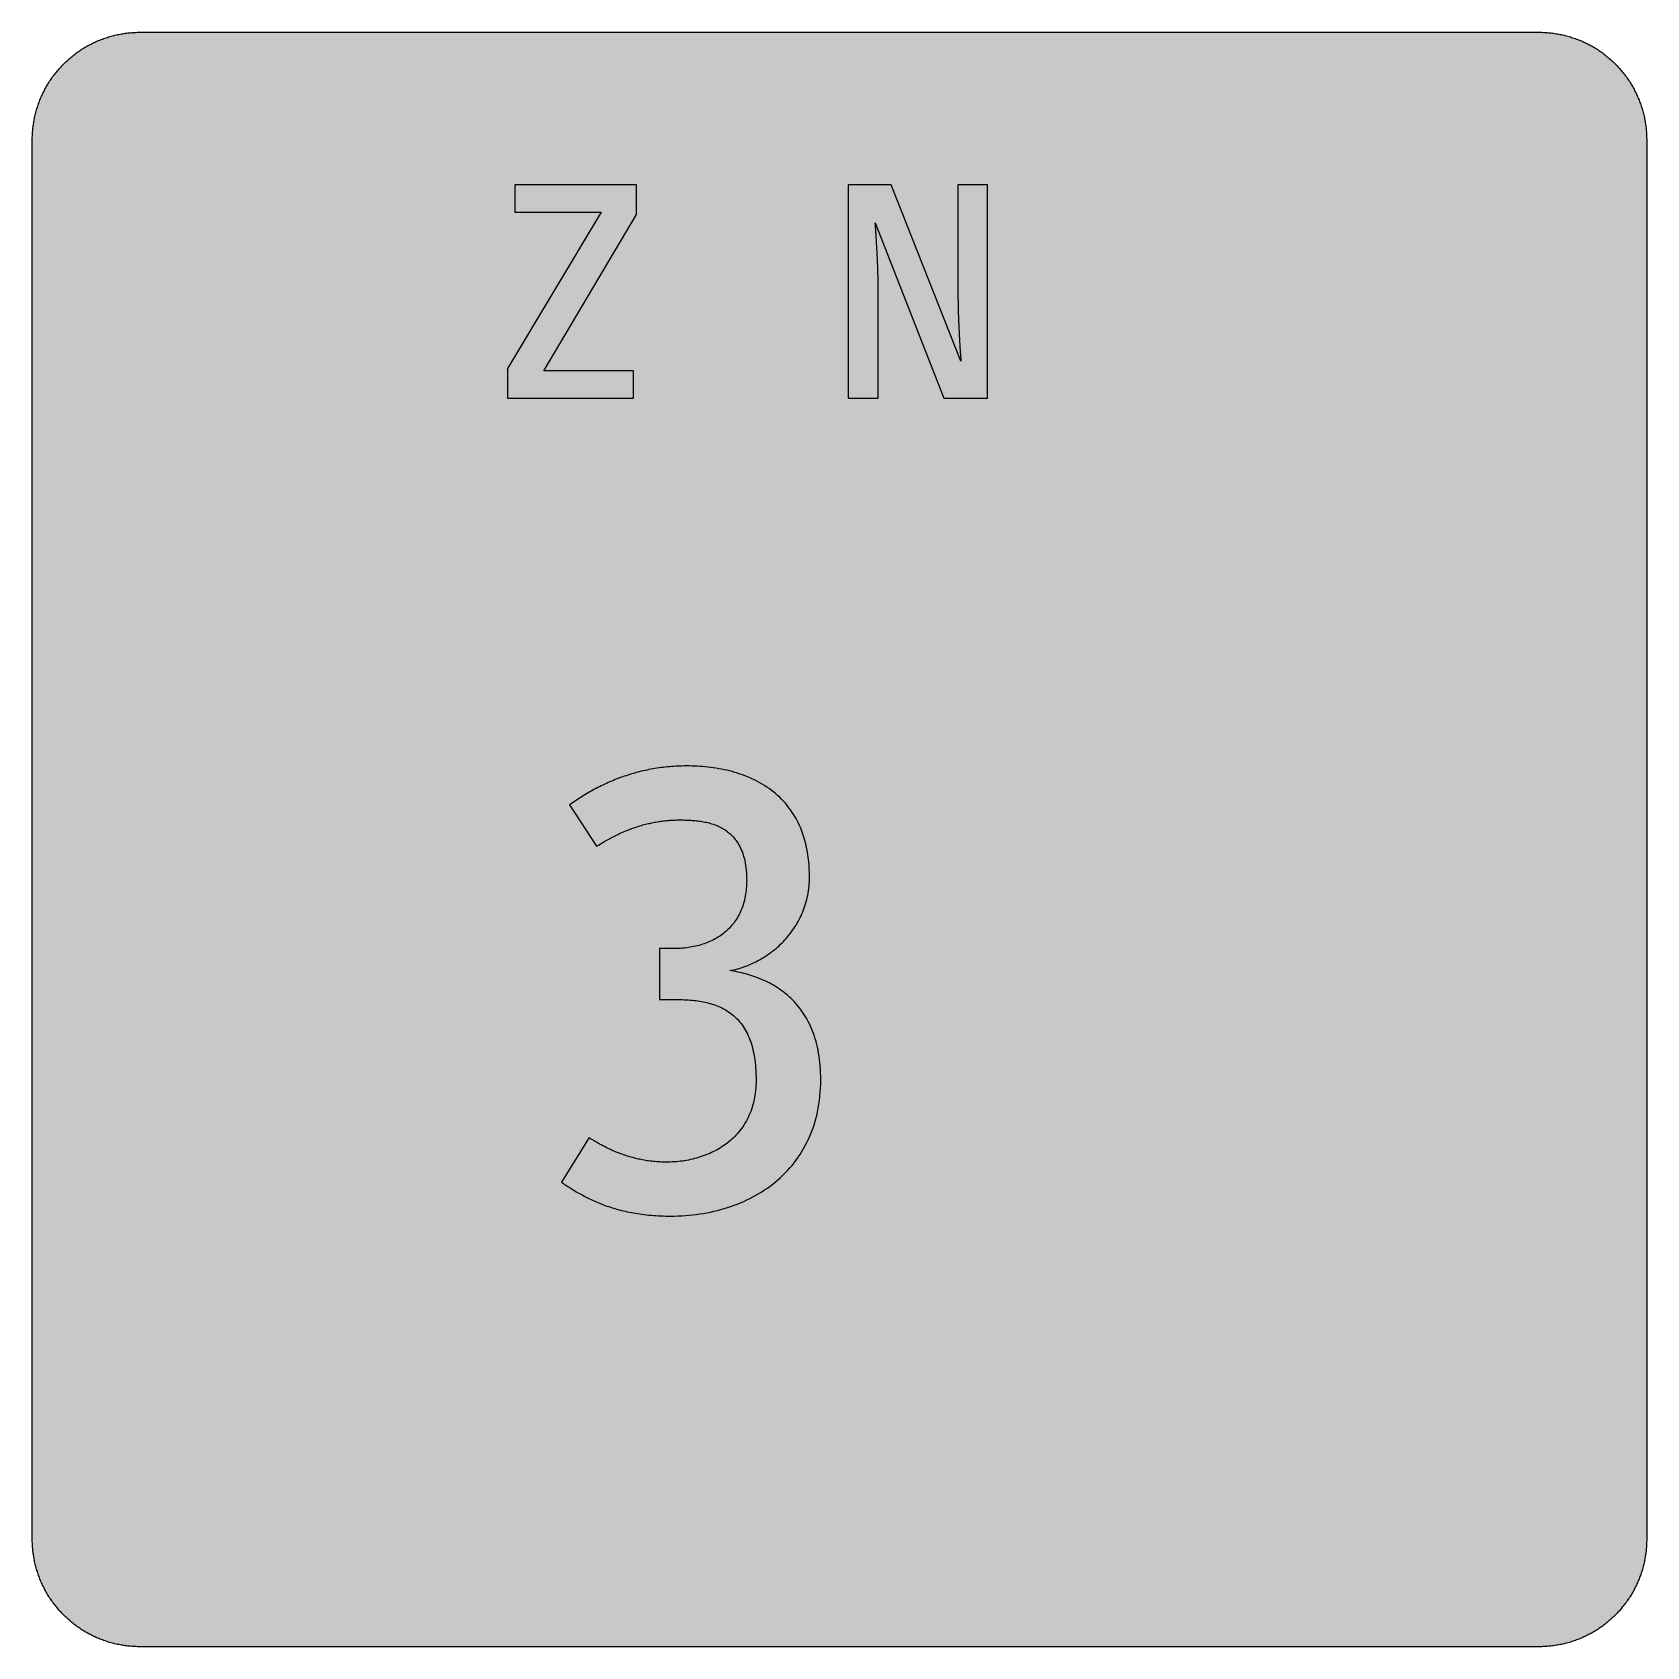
# Model space of a CAD drawing. Header units: millimetres. Extents: x 0 to 318, y 0 to 318.
import ezdxf

# ---------------------------------------------------------------- set-up
doc = ezdxf.new("R2010")
doc.units = ezdxf.units.MM

msp = doc.modelspace()

# ---------------------------------------------------------------- hatches: boundary and pattern name
for color, points in [(254, [(21.2189, 0.0536), (20.955, 0.0533), (20.6934, 0.0584), (20.4292, 0.066), (20.1676, 0.0787), (19.906, 0.094), (19.6469, 0.1118), (19.3853, 0.1321), (19.1262, 0.1549), (18.8671, 0.1829), (18.608, 0.2134), (18.349, 0.2464), (18.0924, 0.2845), (17.8359, 0.3251), (17.5793, 0.3683), (17.3253, 0.414), (17.0688, 0.4623), (16.8148, 0.5156), (16.5633, 0.5715), (16.3093, 0.6299), (16.0579, 0.6909), (15.809, 0.7544), (15.56, 0.823), (15.3111, 0.8941), (15.0622, 0.9677), (14.8158, 1.0439), (14.5694, 1.1227), (14.3256, 1.2065), (14.0818, 1.2903), (13.8379, 1.3792), (13.5966, 1.4707), (13.3579, 1.5646), (13.1191, 1.6637), (12.8803, 1.7628), (12.6441, 1.8669), (12.4079, 1.9736), (12.1742, 2.0803), (11.9405, 2.192), (11.7094, 2.3089), (11.4808, 2.4257), (11.2522, 2.5451), (11.0236, 2.6695), (10.7975, 2.794), (10.574, 2.9235), (10.3505, 3.0556), (10.1295, 3.1877), (9.9111, 3.3249), (9.6926, 3.4646), (9.4742, 3.6068), (9.2608, 3.7541), (9.0475, 3.9014), (8.8341, 4.0513), (8.6258, 4.2037), (8.4176, 4.3612), (8.2118, 4.5187), (8.0061, 4.6812), (7.8029, 4.8438), (7.6022, 5.0114), (7.4041, 5.1816), (7.206, 5.3518), (7.0129, 5.527), (6.8174, 5.7048), (6.6269, 5.8826), (6.4389, 6.0655), (6.2509, 6.2509), (6.0655, 6.4389), (5.8852, 6.6269), (5.7048, 6.8174), (5.527, 7.0104), (5.3518, 7.206), (5.1816, 7.4041), (5.0114, 7.6022), (4.8463, 7.8029), (4.6812, 8.0061), (4.5187, 8.2118), (4.3612, 8.4176), (4.2062, 8.6258), (4.0513, 8.8341), (3.9014, 9.0475), (3.7541, 9.2608), (3.6068, 9.4742), (3.4646, 9.6926), (3.3249, 9.9085), (3.1877, 10.1295), (3.0556, 10.3505), (2.9235, 10.574), (2.794, 10.7975), (2.6695, 11.0236), (2.5451, 11.2522), (2.4257, 11.4808), (2.3063, 11.7094), (2.192, 11.9405), (2.0803, 12.1742), (1.971, 12.4079), (1.8669, 12.6441), (1.7628, 12.8803), (1.6637, 13.1191), (1.5646, 13.3579), (1.4707, 13.5966), (1.3792, 13.8379), (1.2903, 14.0818), (1.2065, 14.3256), (1.1227, 14.5694), (1.0439, 14.8158), (0.9652, 15.0622), (0.8915, 15.3111), (0.823, 15.56), (0.7544, 15.809), (0.6883, 16.0604), (0.6274, 16.3093), (0.569, 16.5633), (0.5131, 16.8148), (0.4623, 17.0688), (0.4115, 17.3253), (0.3658, 17.5793), (0.3226, 17.8359), (0.2819, 18.0924), (0.2464, 18.3515), (0.2134, 18.608), (0.1829, 18.8671), (0.1549, 19.1262), (0.1295, 19.3878), (0.1092, 19.6469), (0.0914, 19.9085), (0.0762, 20.1701), (0.066, 20.4318), (0.0584, 20.6934), (0.0533, 20.955), (0.0508, 21.2192), (0.0522, 296.387), (0.0533, 296.6491), (0.0584, 296.9108), (0.066, 297.1724), (0.0762, 297.434), (0.0914, 297.6956), (0.1092, 297.9572), (0.1295, 298.2163), (0.1549, 298.4779), (0.1829, 298.737), (0.2134, 298.9961), (0.2464, 299.2526), (0.2819, 299.5117), (0.3226, 299.7683), (0.3658, 300.0248), (0.4115, 300.2788), (0.4623, 300.5328), (0.5131, 300.7868), (0.569, 301.0408), (0.6274, 301.2923), (0.6883, 301.5437), (0.7544, 301.7952), (0.823, 302.0441), (0.8915, 302.293), (0.9652, 302.5419), (1.0439, 302.7883), (1.1227, 303.0322), (1.2065, 303.2785), (1.2903, 303.5224), (1.3792, 303.7637), (1.4707, 304.005), (1.5646, 304.2463), (1.6637, 304.485), (1.7628, 304.7238), (1.8669, 304.96), (1.971, 305.1937), (2.0803, 305.4299), (2.192, 305.6611), (2.3063, 305.8922), (2.4257, 306.1233), (2.5451, 306.3519), (2.6695, 306.578), (2.794, 306.8041), (2.9235, 307.0301), (3.0556, 307.2511), (3.1877, 307.4746), (3.3249, 307.6931), (3.4646, 307.9115), (3.6068, 308.1274), (3.7541, 308.3433), (3.9014, 308.5567), (4.0513, 308.7675), (4.2062, 308.9783), (4.3612, 309.1866), (4.5187, 309.3923), (4.6812, 309.5981), (4.8463, 309.7987), (5.0114, 309.9994), (5.1816, 310.2), (5.3518, 310.3956), (5.527, 310.5912), (5.7048, 310.7842), (5.8852, 310.9747), (6.0655, 311.1652), (6.2509, 311.3532), (6.4389, 311.5361), (6.6269, 311.719), (6.8174, 311.8993), (7.0129, 312.0771), (7.206, 312.2498), (7.4041, 312.4225), (7.6022, 312.5927), (7.8029, 312.7578), (8.0061, 312.9229), (8.2118, 313.0829), (8.4176, 313.243), (8.6258, 313.3979), (8.8341, 313.5503), (9.0475, 313.7027), (9.2608, 313.85), (9.4742, 313.9948), (9.6926, 314.137), (9.9111, 314.2767), (10.1295, 314.4139), (10.3505, 314.5485), (10.574, 314.6806), (10.7975, 314.8101), (11.0236, 314.9346), (11.2522, 315.0591), (11.4808, 315.1784), (11.7094, 315.2953), (11.9405, 315.4096), (12.1742, 315.5213), (12.4079, 315.6306), (12.6441, 315.7372), (12.8803, 315.8414), (13.1191, 315.9404), (13.3579, 316.037), (13.5966, 316.1335), (13.8379, 316.2249), (14.0818, 316.3113), (14.3256, 316.3976), (14.5694, 316.4815), (14.8158, 316.5602), (15.0622, 316.6364), (15.3111, 316.7101), (15.56, 316.7812), (15.809, 316.8498), (16.0579, 316.9133), (16.3093, 316.9742), (16.5633, 317.0326), (16.8148, 317.0885), (17.0688, 317.1419), (17.3253, 317.1901), (17.5793, 317.2384), (17.8359, 317.2816), (18.0924, 317.3197), (18.349, 317.3578), (18.608, 317.3908), (18.8671, 317.4213), (19.1262, 317.4492), (19.3853, 317.4721), (19.6469, 317.4949), (19.906, 317.5127), (20.1676, 317.5254), (20.4292, 317.5381), (20.6934, 317.5457), (20.955, 317.5508), (21.2166, 317.5533), (296.3855, 317.5536), (296.6466, 317.5508), (296.9108, 317.5457), (297.1724, 317.5381), (297.434, 317.5254), (297.6956, 317.5127), (297.9572, 317.4949), (298.2163, 317.4721), (298.4754, 317.4492), (298.737, 317.4213), (298.9936, 317.3908), (299.2526, 317.3578), (299.5092, 317.3197), (299.7683, 317.2816), (300.0223, 317.2384), (300.2788, 317.1901), (300.5328, 317.1419), (300.7868, 317.0885), (301.0408, 317.0326), (301.2923, 316.9742), (301.5437, 316.9133), (301.7952, 316.8498), (302.0441, 316.7812), (302.293, 316.7101), (302.5419, 316.6364), (302.7883, 316.5602), (303.0322, 316.4815), (303.2785, 316.3976), (303.5224, 316.3113), (303.7637, 316.2249), (304.005, 316.1335), (304.2463, 316.037), (304.485, 315.9404), (304.7238, 315.8414), (304.96, 315.7372), (305.1962, 315.6306), (305.4299, 315.5213), (305.6611, 315.4096), (305.8922, 315.2953), (306.1233, 315.1784), (306.3519, 315.0591), (306.5805, 314.9346), (306.8066, 314.8101), (307.0301, 314.6806), (307.2536, 314.5485), (307.4746, 314.4139), (307.6931, 314.2767), (307.9115, 314.137), (308.1274, 313.9948), (308.3433, 313.85), (308.5567, 313.7027), (308.7675, 313.5503), (308.9783, 313.3979), (309.1866, 313.243), (309.3923, 313.0829), (309.5981, 312.9229), (309.7987, 312.7578), (310.0019, 312.5927), (310.2, 312.4225), (310.3956, 312.2498), (310.5912, 312.0771), (310.7842, 311.8993), (310.9773, 311.719), (311.1652, 311.5361), (311.3532, 311.3532), (311.5386, 311.1652), (311.719, 310.9747), (311.8993, 310.7842), (312.0771, 310.5912), (312.2498, 310.3956), (312.4225, 310.2), (312.5927, 309.9994), (312.7578, 309.7987), (312.9229, 309.5981), (313.0829, 309.3923), (313.243, 309.1866), (313.3979, 308.9783), (313.5528, 308.7675), (313.7027, 308.5567), (313.85, 308.3433), (313.9948, 308.1274), (314.137, 307.9115), (314.2767, 307.6931), (314.4139, 307.4746), (314.5485, 307.2511), (314.6806, 307.0301), (314.8101, 306.8041), (314.9346, 306.578), (315.0591, 306.3519), (315.1784, 306.1233), (315.2953, 305.8922), (315.4096, 305.6611), (315.5213, 305.4299), (315.6306, 305.1937), (315.7372, 304.96), (315.8388, 304.7238), (315.9404, 304.485), (316.037, 304.2463), (316.1309, 304.005), (316.2224, 303.7637), (316.3113, 303.5224), (316.3976, 303.2785), (316.4789, 303.0322), (316.5602, 302.7883), (316.6364, 302.5419), (316.7101, 302.293), (316.7812, 302.0441), (316.8472, 301.7952), (316.9133, 301.5437), (316.9742, 301.2923), (317.0326, 301.0408), (317.0885, 300.7868), (317.1393, 300.5328), (317.1901, 300.2788), (317.2358, 300.0248), (317.279, 299.7683), (317.3197, 299.5117), (317.3552, 299.2526), (317.3908, 298.9961), (317.4213, 298.737), (317.4467, 298.4779), (317.4721, 298.2163), (317.4924, 297.9572), (317.5102, 297.6956), (317.5254, 297.434), (317.5356, 297.1724), (317.5432, 296.9108), (317.5483, 296.6491), (317.5508, 296.385), (317.5522, 21.2203), (317.5483, 20.955), (317.5432, 20.6934), (317.5356, 20.4318), (317.5254, 20.1701), (317.5102, 19.9085), (317.4924, 19.6469), (317.4721, 19.3878), (317.4467, 19.1262), (317.4213, 18.8671), (317.3908, 18.608), (317.3552, 18.3515), (317.3197, 18.0924), (317.279, 17.8359), (317.2358, 17.5793), (317.1901, 17.3253), (317.1393, 17.0688), (317.0885, 16.8148), (317.0326, 16.5633), (316.9742, 16.3093), (316.9133, 16.0604), (316.8472, 15.809), (316.7812, 15.56), (316.7101, 15.3111), (316.6364, 15.0622), (316.5602, 14.8158), (316.4789, 14.5694), (316.3976, 14.3256), (316.3113, 14.0818), (316.2224, 13.8379), (316.1309, 13.5966), (316.037, 13.3579), (315.9404, 13.1191), (315.8388, 12.8803), (315.7372, 12.6441), (315.6306, 12.4079), (315.5213, 12.1742), (315.4096, 11.9405), (315.2953, 11.7094), (315.1784, 11.4808), (315.0591, 11.2522), (314.9346, 11.0236), (314.8101, 10.7975), (314.6806, 10.574), (314.5485, 10.3505), (314.4139, 10.1295), (314.2767, 9.9085), (314.137, 9.6926), (313.9948, 9.4742), (313.85, 9.2608), (313.7027, 9.0475), (313.5528, 8.8341), (313.3979, 8.6258), (313.243, 8.4176), (313.0829, 8.2118), (312.9229, 8.0061), (312.7578, 7.8029), (312.5927, 7.6022), (312.4225, 7.4041), (312.2498, 7.206), (312.0771, 7.0104), (311.8993, 6.8174), (311.719, 6.6269), (311.5386, 6.4389), (311.3532, 6.2509), (311.1652, 6.0655), (310.9773, 5.8826), (310.7842, 5.7048), (310.5912, 5.527), (310.3956, 5.3518), (310.2, 5.1816), (310.0019, 5.0114), (309.7987, 4.8438), (309.5981, 4.6812), (309.3923, 4.5187), (309.1866, 4.3612), (308.9783, 4.2037), (308.7675, 4.0513), (308.5567, 3.9014), (308.3433, 3.7541), (308.1274, 3.6068), (307.9115, 3.4646), (307.6931, 3.3249), (307.4746, 3.1877), (307.2536, 3.0556), (307.0301, 2.9235), (306.8066, 2.794), (306.5805, 2.6695), (306.3519, 2.5451), (306.1233, 2.4257), (305.8922, 2.3089), (305.6611, 2.192), (305.4299, 2.0803), (305.1962, 1.9736), (304.96, 1.8669), (304.7238, 1.7628), (304.485, 1.6637), (304.2463, 1.5646), (304.005, 1.4707), (303.7637, 1.3792), (303.5224, 1.2903), (303.2785, 1.2065), (303.0322, 1.1227), (302.7883, 1.0439), (302.5419, 0.9677), (302.293, 0.8941), (302.0441, 0.823), (301.7952, 0.7544), (301.5437, 0.6909), (301.2923, 0.6299), (301.0408, 0.5715), (300.7868, 0.5156), (300.5328, 0.4623), (300.2788, 0.414), (300.0223, 0.3683), (299.7683, 0.3251), (299.5092, 0.2845), (299.2526, 0.2464), (298.9936, 0.2134), (298.737, 0.1829), (298.4754, 0.1549), (298.2163, 0.1321), (297.9572, 0.1118), (297.6956, 0.094), (297.434, 0.0787), (297.1724, 0.066), (296.9108, 0.0584), (296.6466, 0.0533), (296.385, 0.0533)]), (59, [(118.8477, 281.6899), (118.8477, 287.5675), (94.918, 287.5675), (94.918, 282.1697), (111.9505, 282.1697), (93.5383, 251.4628), (93.5383, 245.587), (118.3072, 245.587), (118.3072, 250.983), (100.6754, 250.983)]), (59, [(187.9078, 245.587), (187.9078, 287.5675), (182.0898, 287.5675), (182.0898, 266.996), (182.0901, 266.6568), (182.0901, 266.3215), (182.0926, 265.9863), (182.0951, 265.651), (182.0977, 265.3157), (182.1028, 264.983), (182.1078, 264.6528), (182.1155, 264.3226), (182.1205, 263.9949), (182.1282, 263.6698), (182.1358, 263.3447), (182.1434, 263.0221), (182.1536, 262.702), (182.1612, 262.3845), (182.1713, 262.0696), (182.1815, 261.7572), (182.1917, 261.4473), (182.2044, 261.1399), (182.2145, 260.8377), (182.2272, 260.538), (182.2399, 260.2408), (182.2526, 259.9487), (182.2653, 259.6591), (182.278, 259.3721), (182.2907, 259.0927), (182.306, 258.8158), (182.3187, 258.5415), (182.3314, 258.2748), (182.3466, 258.0107), (182.3593, 257.7516), (182.3745, 257.4976), (182.3872, 257.2487), (182.4025, 257.0074), (182.4152, 256.7686), (182.4304, 256.5349), (182.4431, 256.3089), (182.4584, 256.0879), (182.4711, 255.8745), (182.4838, 255.6662), (182.499, 255.463), (182.5117, 255.2675), (182.5244, 255.0795), (182.5371, 254.8966), (182.5498, 254.7214), (182.56, 254.5537), (182.5727, 254.3912), (182.5828, 254.2388), (182.593, 254.0914), (182.6057, 253.9543), (182.6133, 253.8222), (182.6235, 253.7003), (182.6336, 253.586), (182.6412, 253.4793), (182.6489, 253.3828), (182.6565, 253.2913), (182.6616, 253.2126), (182.6692, 253.1415), (182.6743, 253.078), (182.6768, 253.0246), (182.6819, 252.9815), (182.6844, 252.9459), (182.687, 252.9205), (182.687, 252.9078), (182.687, 252.9027), (168.9559, 287.5675), (160.5001, 287.5675), (160.5001, 245.587), (166.4367, 245.587), (166.4367, 266.1567), (166.436, 266.4384), (166.4335, 266.7229), (166.431, 267.0099), (166.4284, 267.2994), (166.4259, 267.5915), (166.4208, 267.8836), (166.4157, 268.1783), (166.4106, 268.4755), (166.403, 268.7726), (166.3954, 269.0698), (166.3878, 269.367), (166.3802, 269.6667), (166.37, 269.9664), (166.3624, 270.2636), (166.3522, 270.5608), (166.3421, 270.8605), (166.3319, 271.1577), (166.3192, 271.4523), (166.309, 271.747), (166.2963, 272.0391), (166.2836, 272.3312), (166.2709, 272.6207), (166.2582, 272.9078), (166.2455, 273.1922), (166.2328, 273.4767), (166.2201, 273.7561), (166.2049, 274.033), (166.1922, 274.3048), (166.177, 274.5765), (166.1643, 274.8407), (166.149, 275.1023), (166.1363, 275.3614), (166.1211, 275.6154), (166.1084, 275.8643), (166.0931, 276.1082), (166.0804, 276.3469), (166.0652, 276.5806), (166.0525, 276.8092), (166.0398, 277.0327), (166.0246, 277.2486), (166.0119, 277.4594), (165.9992, 277.6626), (165.9865, 277.8608), (165.9763, 278.0513), (165.9636, 278.2341), (165.9509, 278.4094), (165.9407, 278.577), (165.9306, 278.7396), (165.9204, 278.892), (165.9103, 279.0368), (165.9001, 279.1714), (165.8925, 279.2984), (165.8823, 279.4178), (165.8747, 279.527), (165.8671, 279.6286), (165.862, 279.7175), (165.8569, 279.7988), (165.8518, 279.8699), (165.8468, 279.9283), (165.8417, 279.9791), (165.8391, 280.0198), (165.8366, 280.0477), (165.8366, 280.0629), (165.8366, 280.0706), (179.3311, 245.587)]), (59, [(155.116, 111.5314), (155.1076, 112.235), (155.0873, 112.9233), (155.0543, 113.599), (155.006, 114.2594), (154.9451, 114.9071), (154.874, 115.5395), (154.7876, 116.1567), (154.6911, 116.7638), (154.5793, 117.3531), (154.4599, 117.9322), (154.3253, 118.4961), (154.1831, 119.0447), (154.0281, 119.5832), (153.8605, 120.109), (153.6852, 120.6195), (153.4973, 121.1199), (153.3017, 121.6076), (153.096, 122.08), (152.8801, 122.5423), (152.654, 122.9944), (152.4203, 123.4313), (152.1765, 123.858), (151.925, 124.272), (151.6634, 124.6759), (151.3967, 125.0671), (151.1198, 125.4481), (150.8354, 125.8164), (150.5458, 126.177), (150.2461, 126.5225), (149.9413, 126.8603), (149.6289, 127.188), (149.3114, 127.5029), (148.9862, 127.8103), (148.656, 128.1049), (148.3208, 128.3919), (147.9804, 128.6688), (147.635, 128.9329), (147.2819, 129.192), (146.9263, 129.4384), (146.5656, 129.6772), (146.2024, 129.9058), (145.8316, 130.1267), (145.4607, 130.3401), (145.0848, 130.5433), (144.7063, 130.7363), (144.3228, 130.9243), (143.9393, 131.1021), (143.5506, 131.2723), (143.162, 131.4323), (142.7709, 131.5872), (142.3772, 131.7346), (141.9809, 131.8743), (141.5847, 132.0063), (141.1884, 132.1308), (140.7897, 132.2476), (140.3909, 132.3594), (139.9921, 132.4635), (139.5933, 132.5601), (139.1945, 132.6515), (138.7958, 132.7353), (138.3995, 132.8141), (138.0007, 132.8852), (137.6045, 132.9538), (137.2108, 133.0147), (137.5867, 133.0858), (137.9626, 133.1697), (138.336, 133.2586), (138.7094, 133.3551), (139.0828, 133.4618), (139.4536, 133.5735), (139.8219, 133.6954), (140.1902, 133.825), (140.556, 133.9596), (140.9192, 134.1044), (141.2799, 134.2568), (141.638, 134.4143), (141.9962, 134.5819), (142.3492, 134.7546), (142.6997, 134.935), (143.0477, 135.1229), (143.3906, 135.3185), (143.7335, 135.5217), (144.0713, 135.73), (144.4041, 135.9484), (144.7343, 136.1694), (145.0594, 136.4005), (145.382, 136.6368), (145.6995, 136.8806), (146.0119, 137.1321), (146.3218, 137.3886), (146.624, 137.6502), (146.9212, 137.922), (147.2159, 138.1963), (147.5029, 138.4783), (147.7848, 138.7678), (148.0617, 139.0625), (148.3309, 139.3647), (148.5951, 139.6721), (148.8542, 139.9845), (149.1056, 140.3045), (149.352, 140.6296), (149.5908, 140.9598), (149.8219, 141.2977), (150.0454, 141.638), (150.2639, 141.986), (150.4747, 142.3416), (150.6779, 142.6997), (150.8709, 143.0655), (151.0589, 143.4338), (151.2367, 143.8097), (151.4069, 144.1907), (151.5694, 144.5768), (151.7244, 144.968), (151.8691, 145.3642), (152.0063, 145.7655), (152.1333, 146.1719), (152.2501, 146.5834), (152.3594, 146.9974), (152.4584, 147.4191), (152.5473, 147.8458), (152.6261, 148.275), (152.6972, 148.7094), (152.7556, 149.1488), (152.8039, 149.5933), (152.842, 150.0403), (152.8699, 150.4925), (152.8851, 150.9497), (152.8928, 151.4094), (152.8826, 152.212), (152.8547, 152.9944), (152.8064, 153.7589), (152.7429, 154.5031), (152.6591, 155.2321), (152.56, 155.9433), (152.4432, 156.6367), (152.3086, 157.3124), (152.1562, 157.9702), (151.9911, 158.6128), (151.8082, 159.2377), (151.6101, 159.8473), (151.3992, 160.4391), (151.1706, 161.0131), (150.9293, 161.5745), (150.6728, 162.118), (150.4036, 162.6464), (150.1216, 163.1594), (149.827, 163.6573), (149.5171, 164.1399), (149.1971, 164.6072), (148.8643, 165.0594), (148.5214, 165.4988), (148.1658, 165.923), (147.8001, 166.3319), (147.4216, 166.7281), (147.0355, 167.1091), (146.6393, 167.4774), (146.2329, 167.833), (145.8163, 168.1759), (145.3921, 168.5036), (144.9603, 168.8211), (144.5184, 169.1234), (144.0688, 169.4155), (143.6141, 169.6923), (143.1493, 169.959), (142.6794, 170.2156), (142.2044, 170.4569), (141.7218, 170.688), (141.2316, 170.909), (140.7389, 171.1173), (140.241, 171.3154), (139.7381, 171.5033), (139.2301, 171.6786), (138.717, 171.8437), (138.2014, 172.0012), (137.6832, 172.146), (137.1625, 172.2831), (136.6368, 172.4076), (136.111, 172.5244), (135.5827, 172.6311), (135.0518, 172.7302), (134.5209, 172.8191), (133.9875, 172.9003), (133.4567, 172.9715), (132.9233, 173.035), (132.3899, 173.0908), (131.8565, 173.1391), (131.3256, 173.1797), (130.7948, 173.2102), (130.2664, 173.2356), (129.7407, 173.2534), (129.2149, 173.2636), (128.6916, 173.2661), (128.2649, 173.2636), (127.8407, 173.2559), (127.4166, 173.2458), (126.9975, 173.228), (126.5784, 173.2077), (126.1618, 173.1823), (125.7478, 173.1543), (125.3363, 173.1188), (124.9248, 173.0807), (124.5184, 173.0375), (124.112, 172.9918), (123.7082, 172.941), (123.3068, 172.8851), (122.9081, 172.8267), (122.5118, 172.7632), (122.1181, 172.6946), (121.7244, 172.6235), (121.3333, 172.5473), (120.9472, 172.4685), (120.5611, 172.3847), (120.175, 172.2984), (119.794, 172.2095), (119.4156, 172.1129), (119.0371, 172.0164), (118.6637, 171.9148), (118.2903, 171.8081), (117.9195, 171.6989), (117.5512, 171.5872), (117.1829, 171.4729), (116.8197, 171.3535), (116.4565, 171.2316), (116.0983, 171.1046), (115.7402, 170.975), (115.3846, 170.8429), (115.0315, 170.7083), (114.6785, 170.5712), (114.3305, 170.4289), (113.9825, 170.2841), (113.6396, 170.1368), (113.2967, 169.987), (112.9563, 169.832), (112.6185, 169.6771), (112.2807, 169.5171), (111.948, 169.3545), (111.6152, 169.1919), (111.2876, 169.0243), (110.9599, 168.8541), (110.6348, 168.6814), (110.3097, 168.5061), (109.9896, 168.3283), (109.6721, 168.148), (109.3546, 167.9677), (109.0397, 167.7822), (108.7272, 167.5943), (108.4174, 167.4063), (108.11, 167.2158), (107.8052, 167.0202), (107.5004, 166.8247), (107.2007, 166.6291), (106.901, 166.4284), (106.6038, 166.2252), (106.3092, 166.022), (106.0171, 165.8163), (105.725, 165.6105), (111.0368, 157.4627), (111.285, 157.6222), (111.5339, 157.7797), (111.7829, 157.9372), (112.0343, 158.0896), (112.2832, 158.2395), (112.5347, 158.3893), (112.7862, 158.5341), (113.0376, 158.6763), (113.2891, 158.8186), (113.5405, 158.9557), (113.792, 159.0904), (114.046, 159.225), (114.2975, 159.3545), (114.5515, 159.4815), (114.8029, 159.6085), (115.0569, 159.7304), (115.3084, 159.8498), (115.5624, 159.9692), (115.8164, 160.0835), (116.0704, 160.1953), (116.3244, 160.307), (116.5784, 160.4137), (116.8324, 160.5178), (117.0864, 160.622), (117.3404, 160.721), (117.5969, 160.8201), (117.8509, 160.9141), (118.1049, 161.0055), (118.3589, 161.097), (118.6129, 161.1833), (118.8695, 161.2697), (119.1235, 161.351), (119.3775, 161.4297), (119.6315, 161.5084), (119.888, 161.5821), (120.142, 161.6558), (120.396, 161.7243), (120.65, 161.7904), (120.9065, 161.8564), (121.1605, 161.9174), (121.4145, 161.9783), (121.6685, 162.0342), (121.9225, 162.0876), (122.1765, 162.1409), (122.4305, 162.1892), (122.6845, 162.2374), (122.936, 162.2806), (123.19, 162.3238), (123.444, 162.3619), (123.6955, 162.4), (123.9495, 162.433), (124.2009, 162.4635), (124.4549, 162.494), (124.7064, 162.5194), (124.9578, 162.5448), (125.2093, 162.5651), (125.4608, 162.5854), (125.7122, 162.6006), (125.9611, 162.6159), (126.2126, 162.626), (126.4641, 162.6362), (126.713, 162.6413), (126.9619, 162.6464), (127.2108, 162.6464), (127.4572, 162.6464), (127.7061, 162.6464), (127.9576, 162.6438), (128.2141, 162.6387), (128.4757, 162.6337), (128.7374, 162.626), (129.0041, 162.6159), (129.2733, 162.6032), (129.5425, 162.5879), (129.8169, 162.5702), (130.0912, 162.5498), (130.368, 162.527), (130.6449, 162.499), (130.9243, 162.4686), (131.2012, 162.433), (131.4831, 162.3924), (131.7625, 162.3492), (132.0419, 162.2984), (132.3213, 162.245), (132.6007, 162.1866), (132.8801, 162.1206), (133.157, 162.0495), (133.4338, 161.9733), (133.7081, 161.892), (133.9825, 161.8031), (134.2517, 161.7066), (134.5209, 161.605), (134.7876, 161.4957), (135.0518, 161.3789), (135.3109, 161.2544), (135.57, 161.1198), (135.8214, 160.9801), (136.0729, 160.8303), (136.3193, 160.6728), (136.5606, 160.5077), (136.7968, 160.3324), (137.0279, 160.147), (137.2565, 159.954), (137.4775, 159.7508), (137.6934, 159.5374), (137.9042, 159.3113), (138.1074, 159.0777), (138.3055, 158.8313), (138.496, 158.5773), (138.6815, 158.308), (138.8593, 158.0312), (139.0294, 157.7391), (139.1895, 157.4368), (139.3444, 157.1244), (139.4917, 156.7967), (139.6289, 156.4589), (139.7584, 156.1059), (139.8778, 155.7401), (139.9896, 155.3616), (140.0912, 154.9705), (140.1851, 154.5641), (140.2664, 154.145), (140.3401, 153.7106), (140.401, 153.2611), (140.4518, 152.7988), (140.4925, 152.3187), (140.5204, 151.826), (140.5382, 151.318), (140.5458, 150.7922), (140.5407, 150.3782), (140.528, 149.9718), (140.5052, 149.5704), (140.4747, 149.1767), (140.4366, 148.7881), (140.3883, 148.4071), (140.3325, 148.0312), (140.269, 147.6629), (140.1953, 147.2997), (140.114, 146.9441), (140.0277, 146.5936), (139.9311, 146.2507), (139.827, 145.9128), (139.7127, 145.5826), (139.5933, 145.2575), (139.4663, 144.94), (139.3317, 144.6276), (139.1895, 144.3228), (139.0396, 144.0256), (138.8821, 143.7335), (138.717, 143.4465), (138.5468, 143.1671), (138.3665, 142.8953), (138.1811, 142.6286), (137.988, 142.367), (137.7899, 142.1155), (137.5842, 141.8666), (137.3708, 141.6279), (137.1524, 141.3942), (136.9263, 141.1656), (136.6926, 140.9446), (136.4539, 140.7312), (136.21, 140.523), (135.9586, 140.3198), (135.702, 140.1267), (135.4404, 139.9388), (135.1712, 139.7559), (134.8969, 139.5806), (134.6149, 139.4104), (134.3304, 139.2504), (134.0383, 139.0929), (133.7412, 138.9456), (133.4389, 138.8008), (133.129, 138.6662), (132.8166, 138.5367), (132.4991, 138.4148), (132.174, 138.2979), (131.8463, 138.1887), (131.5136, 138.0846), (131.1758, 137.988), (130.8329, 137.8991), (130.4849, 137.8153), (130.1318, 137.7391), (129.7762, 137.668), (129.413, 137.6045), (129.0472, 137.5486), (128.6789, 137.4978), (128.303, 137.4546), (127.9271, 137.4191), (127.5436, 137.3886), (127.1575, 137.3657), (126.7689, 137.348), (126.3726, 137.3378), (125.9764, 137.3353), (123.384, 137.3364), (123.384, 127.3344), (126.7174, 127.3344), (127.1092, 127.3302), (127.5004, 127.3251), (127.889, 127.315), (128.2751, 127.2997), (128.6612, 127.2819), (129.0422, 127.2591), (129.4232, 127.2286), (129.8016, 127.1956), (130.175, 127.1575), (130.5458, 127.1118), (130.9167, 127.0635), (131.2799, 127.0076), (131.6431, 126.9441), (132.0013, 126.8781), (132.3569, 126.8019), (132.7074, 126.7206), (133.0554, 126.6342), (133.3983, 126.5403), (133.7386, 126.4387), (134.0739, 126.3294), (134.4041, 126.2126), (134.7292, 126.0881), (135.0518, 125.9561), (135.3668, 125.8164), (135.6792, 125.669), (135.984, 125.5116), (136.2862, 125.3465), (136.5809, 125.1737), (136.8704, 124.9909), (137.1549, 124.7978), (137.4318, 124.5972), (137.7061, 124.3863), (137.9703, 124.1654), (138.2319, 123.9342), (138.4833, 123.6955), (138.7297, 123.444), (138.971, 123.1824), (139.2047, 122.9106), (139.4308, 122.6287), (139.6492, 122.3366), (139.86, 122.0318), (140.0658, 121.7168), (140.2613, 121.3891), (140.4518, 121.0488), (140.6322, 120.6983), (140.8049, 120.335), (140.97, 119.9617), (141.1275, 119.573), (141.2748, 119.1717), (141.4145, 118.7602), (141.5466, 118.3335), (141.6685, 117.8941), (141.7828, 117.442), (141.8869, 116.9746), (141.9809, 116.4971), (142.0673, 116.0018), (142.1435, 115.4938), (142.2095, 114.9731), (142.2654, 114.4346), (142.3137, 113.886), (142.3492, 113.3196), (142.3746, 112.7379), (142.3924, 112.141), (142.3975, 111.5289), (142.3899, 110.9904), (142.3695, 110.4621), (142.3365, 109.9439), (142.2908, 109.4359), (142.2324, 108.9381), (142.1613, 108.4478), (142.0774, 107.9703), (141.9835, 107.503), (141.8768, 107.0432), (141.7574, 106.5962), (141.6279, 106.1568), (141.4856, 105.7275), (141.3358, 105.3084), (141.1732, 104.8969), (141.0005, 104.4956), (140.8176, 104.107), (140.6271, 103.7234), (140.4239, 103.3526), (140.2131, 102.9894), (139.9921, 102.6338), (139.7635, 102.2909), (139.5247, 101.9556), (139.2784, 101.6279), (139.0244, 101.3104), (138.7602, 101.0031), (138.491, 100.7034), (138.2116, 100.4113), (137.9271, 100.1293), (137.635, 99.8576), (137.3353, 99.5934), (137.0305, 99.3369), (136.718, 99.0905), (136.398, 98.8517), (136.0754, 98.6206), (135.7452, 98.3971), (135.4099, 98.1837), (135.067, 97.978), (134.7216, 97.7824), (134.3711, 97.5919), (134.018, 97.4115), (133.6573, 97.2388), (133.2941, 97.0737), (132.9258, 96.9162), (132.5575, 96.7689), (132.1816, 96.6267), (131.8057, 96.4946), (131.4247, 96.3676), (131.0411, 96.2508), (130.6576, 96.139), (130.269, 96.0374), (129.8804, 95.9409), (129.4892, 95.852), (129.0955, 95.7707), (128.7018, 95.6996), (128.3056, 95.6335), (127.9093, 95.5726), (127.5131, 95.5218), (127.1168, 95.4761), (126.7206, 95.4405), (126.3244, 95.4075), (125.9256, 95.3846), (125.5319, 95.3668), (125.1356, 95.3567), (124.7419, 95.3541), (124.4117, 95.3567), (124.0866, 95.3643), (123.764, 95.3745), (123.4415, 95.3872), (123.124, 95.4075), (122.809, 95.4303), (122.494, 95.4557), (122.1842, 95.4862), (121.8768, 95.5192), (121.572, 95.5548), (121.2698, 95.5954), (120.97, 95.6412), (120.6729, 95.6869), (120.3782, 95.7377), (120.0861, 95.791), (119.7991, 95.8469), (119.5121, 95.9053), (119.2301, 95.9663), (118.9482, 96.0323), (118.6713, 96.0984), (118.397, 96.1669), (118.1252, 96.2406), (117.8585, 96.3143), (117.5918, 96.3905), (117.3277, 96.4692), (117.0686, 96.5479), (116.8121, 96.6318), (116.5581, 96.7156), (116.3066, 96.7994), (116.0602, 96.8883), (115.8138, 96.9772), (115.5725, 97.0686), (115.3338, 97.1601), (115.1001, 97.2515), (114.8664, 97.3455), (114.6378, 97.442), (114.4118, 97.5385), (114.1882, 97.6351), (113.9673, 97.7341), (113.7514, 97.8332), (113.538, 97.9322), (113.3272, 98.0313), (113.1214, 98.1304), (112.9182, 98.232), (112.7176, 98.3336), (112.5195, 98.4326), (112.3264, 98.5342), (112.1359, 98.6358), (111.948, 98.7374), (111.7651, 98.8365), (111.5847, 98.9381), (111.4069, 99.0371), (111.2342, 99.1362), (111.064, 99.2353), (110.8964, 99.3343), (110.7338, 99.4308), (110.5738, 99.5274), (110.4163, 99.6213), (110.2639, 99.7179), (110.1166, 99.8093), (109.9693, 99.9007), (109.8271, 99.9922), (109.6899, 100.0811), (109.5553, 100.17), (104.1217, 91.4051), (104.3254, 91.2647), (104.5312, 91.125), (104.742, 90.9828), (104.9553, 90.8406), (105.1712, 90.6983), (105.3897, 90.5535), (105.6132, 90.4113), (105.8393, 90.2665), (106.0679, 90.1217), (106.3015, 89.977), (106.5378, 89.8322), (106.7765, 89.6874), (107.0204, 89.5426), (107.2667, 89.3978), (107.5182, 89.2556), (107.7722, 89.1108), (108.0313, 88.9686), (108.2929, 88.8263), (108.5596, 88.6841), (108.8288, 88.5444), (109.1032, 88.4047), (109.3826, 88.265), (109.6645, 88.1278), (109.9515, 87.9907), (110.2436, 87.8561), (110.5383, 87.7214), (110.8405, 87.5919), (111.1453, 87.4598), (111.4527, 87.3328), (111.7676, 87.2058), (112.0851, 87.0814), (112.4077, 86.9569), (112.7379, 86.8375), (113.0706, 86.7181), (113.4085, 86.6038), (113.7514, 86.4895), (114.0968, 86.3803), (114.4499, 86.2711), (114.808, 86.167), (115.1712, 86.0628), (115.5395, 85.9638), (115.9154, 85.8672), (116.2939, 85.7758), (116.6774, 85.6844), (117.0686, 85.598), (117.4648, 85.5142), (117.8662, 85.4354), (118.2726, 85.3592), (118.684, 85.2881), (119.1031, 85.2195), (119.5273, 85.156), (119.9591, 85.0976), (120.3935, 85.0417), (120.838, 84.9884), (121.285, 84.9427), (121.7397, 84.8995), (122.2019, 84.8614), (122.6668, 84.8284), (123.1417, 84.8004), (123.6218, 84.7776), (124.1069, 84.7598), (124.5997, 84.7471), (125.1001, 84.7369), (125.6055, 84.7344), (126.3345, 84.742), (127.0584, 84.7623), (127.7823, 84.7954), (128.5011, 84.8411), (129.2174, 84.8995), (129.9286, 84.9732), (130.6373, 85.0595), (131.3409, 85.156), (132.0394, 85.2703), (132.7328, 85.3948), (133.4211, 85.532), (134.1044, 85.6844), (134.7826, 85.8495), (135.4557, 86.0273), (136.1211, 86.2178), (136.779, 86.421), (137.4318, 86.6394), (138.0769, 86.868), (138.7145, 87.1118), (139.3419, 87.3684), (139.9642, 87.6376), (140.5788, 87.9196), (141.1834, 88.2167), (141.7777, 88.5241), (142.3645, 88.8467), (142.9436, 89.1819), (143.51, 89.5299), (144.0688, 89.8906), (144.6149, 90.264), (145.1534, 90.6526), (145.6792, 91.0514), (146.1948, 91.4654), (146.6977, 91.8921), (147.1905, 92.329), (147.6705, 92.7811), (148.1379, 93.2485), (148.5925, 93.726), (149.0345, 94.2162), (149.4638, 94.7217), (149.8803, 95.2373), (150.2816, 95.7682), (150.6703, 96.3117), (151.0436, 96.868), (151.4043, 97.4369), (151.7498, 98.0186), (152.0774, 98.613), (152.3924, 99.22), (152.6921, 99.8423), (152.974, 100.4748), (153.2407, 101.1225), (153.4922, 101.7829), (153.7233, 102.4534), (153.9418, 103.1392), (154.1399, 103.8377), (154.3202, 104.5489), (154.4853, 105.2728), (154.6301, 106.0094), (154.7571, 106.7613), (154.8663, 107.5233), (154.9552, 108.298), (155.0238, 109.0879), (155.0746, 109.888), (155.1051, 110.7034), (155.1153, 111.5289)])]:
    msp.add_hatch(color=color).paths.add_polyline_path(points)
h = msp.add_hatch(color=59)
h.paths.add_polyline_path([(21.2189, 5.3453), (21.021, 5.3442), (20.8229, 5.3492), (20.6273, 5.3543), (20.4318, 5.3645), (20.2336, 5.3746), (20.0381, 5.3873), (19.8425, 5.4026), (19.6494, 5.4229), (19.4539, 5.4432), (19.2608, 5.4661), (19.0678, 5.4915), (18.8747, 5.5169), (18.6817, 5.5474), (18.4887, 5.5804), (18.2982, 5.6159), (18.1077, 5.6515), (17.9172, 5.6921), (17.7267, 5.7328), (17.5362, 5.776), (17.3482, 5.8217), (17.1602, 5.8699), (16.9723, 5.9207), (16.7869, 5.9741), (16.6014, 6.03), (16.416, 6.0884), (16.2306, 6.1468), (16.0477, 6.2103), (15.8648, 6.2738), (15.6845, 6.3398), (15.5016, 6.4084), (15.3213, 6.4795), (15.1435, 6.5532), (14.9657, 6.6269), (14.7879, 6.7056), (14.6101, 6.7843), (14.4348, 6.8656), (14.2596, 6.9494), (14.0868, 7.0358), (13.9141, 7.1222), (13.7439, 7.2136), (13.5712, 7.305), (13.4036, 7.4016), (13.2359, 7.4981), (13.0683, 7.5946), (12.9007, 7.6962), (12.7356, 7.7978), (12.573, 7.9045), (12.4104, 8.0112), (12.2504, 8.1204), (12.0904, 8.2296), (11.9304, 8.3439), (11.7729, 8.4582), (11.618, 8.575), (11.463, 8.6944), (11.3081, 8.8163), (11.1582, 8.9383), (11.0058, 9.0627), (10.856, 9.1897), (10.7086, 9.3193), (10.5639, 9.4513), (10.4191, 9.5834), (10.2743, 9.718), (10.1321, 9.8552), (9.9924, 9.9924), (9.8527, 10.1346), (9.718, 10.2743), (9.5834, 10.4191), (9.4488, 10.5639), (9.3193, 10.7112), (9.1897, 10.8585), (9.0627, 11.0058), (8.9383, 11.1582), (8.8138, 11.3106), (8.6944, 11.463), (8.575, 11.618), (8.4582, 11.7729), (8.3439, 11.9304), (8.2296, 12.0904), (8.1178, 12.2504), (8.0112, 12.4104), (7.9019, 12.573), (7.7978, 12.7381), (7.6962, 12.9007), (7.5946, 13.0683), (7.4955, 13.2359), (7.399, 13.4036), (7.305, 13.5712), (7.2136, 13.7439), (7.1222, 13.9141), (7.0358, 14.0868), (6.9494, 14.2596), (6.8656, 14.4348), (6.7843, 14.6101), (6.7031, 14.7879), (6.6269, 14.9657), (6.5507, 15.1435), (6.477, 15.3213), (6.4084, 15.5016), (6.3398, 15.6845), (6.2713, 15.8648), (6.2078, 16.0477), (6.1468, 16.2306), (6.0858, 16.416), (6.03, 16.6014), (5.9741, 16.7869), (5.9207, 16.9748), (5.8699, 17.1602), (5.8217, 17.3482), (5.776, 17.5362), (5.7302, 17.7267), (5.6896, 17.9172), (5.6515, 18.1077), (5.6134, 18.2982), (5.5778, 18.4887), (5.5474, 18.6817), (5.5169, 18.8747), (5.4889, 19.0678), (5.4635, 19.2608), (5.4407, 19.4539), (5.4204, 19.6494), (5.4026, 19.845), (5.3873, 20.0406), (5.3721, 20.2362), (5.3619, 20.4318), (5.3543, 20.6273), (5.3467, 20.8255), (5.3442, 21.021), (5.3416, 21.2192), (5.3439, 296.387), (5.3442, 296.5831), (5.3467, 296.7787), (5.3543, 296.9768), (5.3619, 297.1724), (5.3721, 297.368), (5.3873, 297.5635), (5.4026, 297.7591), (5.4204, 297.9547), (5.4407, 298.1477), (5.4635, 298.3433), (5.4889, 298.5364), (5.5169, 298.7294), (5.5474, 298.9224), (5.5778, 299.1155), (5.6134, 299.306), (5.6515, 299.4965), (5.6896, 299.687), (5.7302, 299.8775), (5.776, 300.0654), (5.8217, 300.2559), (5.8699, 300.4439), (5.9207, 300.6293), (5.9741, 300.8173), (6.03, 301.0027), (6.0858, 301.1881), (6.1468, 301.371), (6.2078, 301.5539), (6.2713, 301.7368), (6.3398, 301.9196), (6.4084, 302.1), (6.477, 302.2803), (6.5507, 302.4607), (6.6269, 302.6385), (6.7031, 302.8163), (6.7843, 302.9915), (6.8656, 303.1693), (6.9494, 303.342), (7.0358, 303.5173), (7.1222, 303.69), (7.2136, 303.8602), (7.305, 304.0304), (7.399, 304.2006), (7.4955, 304.3682), (7.5946, 304.5358), (7.6962, 304.7009), (7.7978, 304.866), (7.9019, 305.0311), (8.0112, 305.1937), (8.1178, 305.3537), (8.2296, 305.5137), (8.3439, 305.6738), (8.4582, 305.8312), (8.575, 305.9862), (8.6944, 306.1411), (8.8138, 306.2935), (8.9383, 306.4459), (9.0627, 306.5958), (9.1897, 306.7456), (9.3193, 306.893), (9.4488, 307.0403), (9.5834, 307.1851), (9.718, 307.3298), (9.8527, 307.4695), (9.9924, 307.6118), (10.1321, 307.7489), (10.2743, 307.8861), (10.4191, 308.0207), (10.5639, 308.1528), (10.7086, 308.2849), (10.856, 308.4144), (11.0058, 308.5414), (11.1582, 308.6659), (11.3081, 308.7878), (11.463, 308.9097), (11.618, 309.0291), (11.7729, 309.1459), (11.9304, 309.2602), (12.0904, 309.3745), (12.2504, 309.4838), (12.4104, 309.593), (12.573, 309.6997), (12.7356, 309.8038), (12.9007, 309.9079), (13.0683, 310.0095), (13.2359, 310.1061), (13.4036, 310.2026), (13.5712, 310.2991), (13.7439, 310.3905), (13.9141, 310.4794), (14.0868, 310.5683), (14.2596, 310.6547), (14.4348, 310.7385), (14.6101, 310.8198), (14.7879, 310.8985), (14.9657, 310.9773), (15.1435, 311.0509), (15.3213, 311.1246), (15.5016, 311.1957), (15.6845, 311.2643), (15.8648, 311.3303), (16.0477, 311.3938), (16.2306, 311.4573), (16.416, 311.5158), (16.6014, 311.5742), (16.7869, 311.6301), (16.9723, 311.6834), (17.1602, 311.7342), (17.3482, 311.7825), (17.5362, 311.8282), (17.7267, 311.8714), (17.9172, 311.9145), (18.1077, 311.9526), (18.2982, 311.9907), (18.4887, 312.0238), (18.6817, 312.0568), (18.8747, 312.0873), (19.0678, 312.1152), (19.2608, 312.1406), (19.4539, 312.1635), (19.6494, 312.1838), (19.8425, 312.2016), (20.0381, 312.2168), (20.2336, 312.2295), (20.4318, 312.2422), (20.6273, 312.2498), (20.8229, 312.2549), (21.021, 312.26), (21.2166, 312.26), (296.3855, 312.262), (296.5806, 312.26), (296.7787, 312.2549), (296.9743, 312.2498), (297.1724, 312.2422), (297.368, 312.2295), (297.5635, 312.2168), (297.7591, 312.2016), (297.9547, 312.1838), (298.1477, 312.1635), (298.3433, 312.1406), (298.5364, 312.1152), (298.7294, 312.0873), (298.9224, 312.0568), (299.1129, 312.0238), (299.306, 311.9907), (299.4965, 311.9526), (299.687, 311.9145), (299.8775, 311.8714), (300.0654, 311.8282), (300.2534, 311.7825), (300.4414, 311.7342), (300.6293, 311.6834), (300.8173, 311.6301), (301.0027, 311.5742), (301.1881, 311.5158), (301.371, 311.4573), (301.5539, 311.3938), (301.7368, 311.3303), (301.9196, 311.2643), (302.1, 311.1957), (302.2803, 311.1246), (302.4607, 311.0509), (302.6385, 310.9773), (302.8163, 310.8985), (302.9915, 310.8198), (303.1693, 310.7385), (303.342, 310.6547), (303.5173, 310.5683), (303.69, 310.4794), (303.8602, 310.3905), (304.0304, 310.2991), (304.2006, 310.2026), (304.3682, 310.1061), (304.5358, 310.0095), (304.7009, 309.9079), (304.866, 309.8038), (305.0311, 309.6997), (305.1912, 309.593), (305.3537, 309.4838), (305.5137, 309.3745), (305.6712, 309.2602), (305.8287, 309.1459), (305.9862, 309.0291), (306.1411, 308.9097), (306.2935, 308.7878), (306.4459, 308.6659), (306.5958, 308.5414), (306.7456, 308.4144), (306.893, 308.2849), (307.0403, 308.1528), (307.1851, 308.0207), (307.3273, 307.8861), (307.4695, 307.7489), (307.6092, 307.6118), (307.7489, 307.4695), (307.8861, 307.3298), (308.0207, 307.1851), (308.1528, 307.0403), (308.2849, 306.893), (308.4119, 306.7456), (308.5389, 306.5958), (308.6659, 306.4459), (308.7878, 306.2935), (308.9097, 306.1411), (309.0266, 305.9862), (309.1459, 305.8312), (309.2602, 305.6738), (309.372, 305.5137), (309.4838, 305.3537), (309.593, 305.1937), (309.6997, 305.0311), (309.8038, 304.866), (309.9079, 304.7009), (310.007, 304.5358), (310.1061, 304.3682), (310.2026, 304.2006), (310.2966, 304.0304), (310.3905, 303.8602), (310.4794, 303.69), (310.5683, 303.5173), (310.6547, 303.342), (310.7385, 303.1693), (310.8198, 302.9915), (310.8985, 302.8163), (310.9773, 302.6385), (311.0509, 302.4607), (311.1246, 302.2803), (311.1957, 302.1), (311.2643, 301.9196), (311.3303, 301.7368), (311.3938, 301.5539), (311.4573, 301.371), (311.5158, 301.1881), (311.5742, 301.0027), (311.6275, 300.8173), (311.6809, 300.6293), (311.7317, 300.4439), (311.7799, 300.2559), (311.8256, 300.0654), (311.8714, 299.8775), (311.912, 299.687), (311.9526, 299.4965), (311.9882, 299.306), (312.0238, 299.1155), (312.0542, 298.9224), (312.0847, 298.7294), (312.1127, 298.5364), (312.1381, 298.3433), (312.1609, 298.1477), (312.1812, 297.9547), (312.199, 297.7591), (312.2143, 297.5635), (312.2295, 297.368), (312.2397, 297.1724), (312.2473, 296.9768), (312.2549, 296.7787), (312.2574, 296.5831), (312.26, 296.385), (312.2605, 21.2203), (312.2574, 21.021), (312.2549, 20.8255), (312.2473, 20.6273), (312.2397, 20.4318), (312.2295, 20.2362), (312.2143, 20.0406), (312.199, 19.845), (312.1812, 19.6494), (312.1609, 19.4539), (312.1381, 19.2608), (312.1127, 19.0678), (312.0847, 18.8747), (312.0542, 18.6817), (312.0238, 18.4887), (311.9882, 18.2982), (311.9526, 18.1077), (311.912, 17.9172), (311.8714, 17.7267), (311.8256, 17.5362), (311.7799, 17.3482), (311.7317, 17.1602), (311.6809, 16.9748), (311.6275, 16.7869), (311.5742, 16.6014), (311.5158, 16.416), (311.4573, 16.2306), (311.3938, 16.0477), (311.3303, 15.8648), (311.2643, 15.6845), (311.1957, 15.5016), (311.1246, 15.3213), (311.0509, 15.1435), (310.9773, 14.9657), (310.8985, 14.7879), (310.8198, 14.6101), (310.7385, 14.4348), (310.6547, 14.2596), (310.5683, 14.0868), (310.4794, 13.9141), (310.3905, 13.7439), (310.2966, 13.5712), (310.2026, 13.4036), (310.1061, 13.2359), (310.007, 13.0683), (309.9079, 12.9007), (309.8038, 12.7381), (309.6997, 12.573), (309.593, 12.4104), (309.4838, 12.2504), (309.372, 12.0904), (309.2602, 11.9304), (309.1459, 11.7729), (309.0266, 11.618), (308.9097, 11.463), (308.7878, 11.3106), (308.6659, 11.1582), (308.5389, 11.0058), (308.4119, 10.8585), (308.2849, 10.7112), (308.1528, 10.5639), (308.0207, 10.4191), (307.8861, 10.2743), (307.7489, 10.1346), (307.6092, 9.9924), (307.4695, 9.8552), (307.3273, 9.718), (307.1851, 9.5834), (307.0403, 9.4513), (306.893, 9.3193), (306.7456, 9.1897), (306.5958, 9.0627), (306.4459, 8.9383), (306.2935, 8.8163), (306.1411, 8.6944), (305.9862, 8.575), (305.8287, 8.4582), (305.6712, 8.3439), (305.5137, 8.2296), (305.3537, 8.1204), (305.1912, 8.0112), (305.0311, 7.9045), (304.866, 7.7978), (304.7009, 7.6962), (304.5358, 7.5946), (304.3682, 7.4981), (304.2006, 7.4016), (304.0304, 7.305), (303.8602, 7.2136), (303.69, 7.1222), (303.5173, 7.0358), (303.342, 6.9494), (303.1693, 6.8656), (302.9915, 6.7843), (302.8163, 6.7056), (302.6385, 6.6269), (302.4607, 6.5532), (302.2803, 6.4795), (302.1, 6.4084), (301.9196, 6.3398), (301.7368, 6.2738), (301.5539, 6.2103), (301.371, 6.1468), (301.1881, 6.0884), (301.0027, 6.03), (300.8173, 5.9741), (300.6293, 5.9207), (300.4414, 5.8699), (300.2534, 5.8217), (300.0654, 5.776), (299.8775, 5.7328), (299.687, 5.6921), (299.4965, 5.6515), (299.306, 5.6159), (299.1129, 5.5804), (298.9224, 5.5474), (298.7294, 5.5169), (298.5364, 5.4915), (298.3433, 5.4661), (298.1477, 5.4432), (297.9547, 5.4229), (297.7591, 5.4026), (297.5635, 5.3873), (297.368, 5.3746), (297.1724, 5.3645), (296.9743, 5.3543), (296.7787, 5.3492), (296.5806, 5.3442), (296.385, 5.3442)])
h.paths.add_polyline_path([(21.2189, 12.4008), (20.9906, 12.4028), (20.7645, 12.4104), (20.5384, 12.4257), (20.3149, 12.446), (20.0939, 12.4714), (19.8755, 12.5019), (19.6571, 12.5374), (19.4412, 12.5781), (19.2253, 12.6263), (19.0144, 12.6771), (18.8036, 12.733), (18.5953, 12.7965), (18.3896, 12.8626), (18.1864, 12.9337), (17.9832, 13.0124), (17.7851, 13.0937), (17.5895, 13.1775), (17.3939, 13.269), (17.2034, 13.3655), (17.0155, 13.4645), (16.8275, 13.5687), (16.6446, 13.6754), (16.4643, 13.7897), (16.2865, 13.9065), (16.1138, 14.0259), (15.941, 14.1503), (15.7734, 14.2799), (15.6083, 14.4145), (15.4457, 14.5491), (15.2883, 14.6914), (15.1333, 14.8336), (14.9809, 14.9835), (14.8336, 15.1333), (14.6888, 15.2883), (14.5491, 15.4483), (14.412, 15.6083), (14.2799, 15.7734), (14.1503, 15.941), (14.0259, 16.1138), (13.904, 16.2865), (13.7871, 16.4643), (13.6754, 16.6446), (13.5661, 16.83), (13.462, 17.0155), (13.3629, 17.2034), (13.269, 17.3939), (13.1775, 17.5895), (13.0912, 17.7851), (13.0099, 17.9857), (12.9337, 18.1864), (12.8626, 18.3896), (12.794, 18.5953), (12.733, 18.8036), (12.6771, 19.0144), (12.6238, 19.2278), (12.5781, 19.4412), (12.5349, 19.6571), (12.4993, 19.8755), (12.4689, 20.0965), (12.4435, 20.3175), (12.4231, 20.541), (12.4104, 20.7645), (12.4003, 20.9906), (12.3977, 21.2192), (12.3994, 296.387), (12.4003, 296.6136), (12.4104, 296.8396), (12.4231, 297.0632), (12.4435, 297.2867), (12.4689, 297.5077), (12.4993, 297.7286), (12.5349, 297.9471), (12.5781, 298.163), (12.6238, 298.3763), (12.6771, 298.5897), (12.733, 298.8005), (12.794, 299.0088), (12.8626, 299.2145), (12.9337, 299.4177), (13.0099, 299.6184), (13.0912, 299.8191), (13.1775, 300.0146), (13.269, 300.2077), (13.3629, 300.4007), (13.462, 300.5887), (13.5661, 300.7741), (13.6754, 300.9595), (13.7871, 301.1399), (13.904, 301.3151), (14.0259, 301.4904), (14.1503, 301.6631), (14.2799, 301.8307), (14.412, 301.9958), (14.5491, 302.1559), (14.6888, 302.3159), (14.8336, 302.4708), (14.9809, 302.6207), (15.1333, 302.7705), (15.2883, 302.9128), (15.4457, 303.055), (15.6083, 303.1896), (15.7734, 303.3243), (15.941, 303.4538), (16.1138, 303.5783), (16.2865, 303.6976), (16.4643, 303.8145), (16.6446, 303.9288), (16.8275, 304.0355), (17.0155, 304.1396), (17.2034, 304.2412), (17.3939, 304.3352), (17.5895, 304.4266), (17.7851, 304.513), (17.9832, 304.5943), (18.1864, 304.6705), (18.3896, 304.7416), (18.5953, 304.8076), (18.8036, 304.8711), (19.0144, 304.927), (19.2253, 304.9803), (19.4412, 305.0261), (19.6571, 305.0667), (19.8755, 305.1023), (20.0939, 305.1353), (20.3149, 305.1607), (20.5384, 305.1785), (20.7645, 305.1937), (20.9906, 305.2013), (21.2166, 305.2039), (296.3855, 305.2064), (296.611, 305.2013), (296.8371, 305.1937), (297.0632, 305.1785), (297.2867, 305.1607), (297.5077, 305.1353), (297.7286, 305.1023), (297.9445, 305.0667), (298.163, 305.0261), (298.3763, 304.9803), (298.5897, 304.927), (298.798, 304.8711), (299.0063, 304.8076), (299.212, 304.7416), (299.4177, 304.6705), (299.6184, 304.5943), (299.8165, 304.513), (300.0146, 304.4266), (300.2077, 304.3352), (300.4007, 304.2412), (300.5887, 304.1396), (300.7741, 304.0355), (300.957, 303.9288), (301.1373, 303.8145), (301.3151, 303.6976), (301.4904, 303.5783), (301.6606, 303.4538), (301.8307, 303.3243), (301.9933, 303.1896), (302.1559, 303.055), (302.3133, 302.9128), (302.4683, 302.7705), (302.6207, 302.6207), (302.768, 302.4708), (302.9128, 302.3159), (303.0525, 302.1559), (303.1896, 301.9958), (303.3217, 301.8307), (303.4513, 301.6631), (303.5757, 301.4904), (303.6976, 301.3151), (303.8145, 301.1399), (303.9262, 300.9595), (304.0355, 300.7741), (304.1396, 300.5887), (304.2387, 300.4007), (304.3352, 300.2077), (304.4241, 300.0146), (304.5104, 299.8191), (304.5917, 299.6184), (304.6679, 299.4177), (304.7416, 299.2145), (304.8076, 299.0088), (304.8686, 298.8005), (304.927, 298.5897), (304.9778, 298.3763), (305.0235, 298.163), (305.0667, 297.9471), (305.1023, 297.7286), (305.1327, 297.5077), (305.1581, 297.2867), (305.1785, 297.0632), (305.1912, 296.8396), (305.2013, 296.6136), (305.2039, 296.385), (305.205, 21.2203), (305.2013, 20.9906), (305.1912, 20.7645), (305.1785, 20.541), (305.1581, 20.3175), (305.1327, 20.0965), (305.1023, 19.8755), (305.0667, 19.6571), (305.0235, 19.4412), (304.9778, 19.2278), (304.927, 19.0144), (304.8686, 18.8036), (304.8076, 18.5953), (304.7416, 18.3896), (304.6679, 18.1864), (304.5917, 17.9857), (304.5104, 17.7851), (304.4241, 17.5895), (304.3352, 17.3939), (304.2387, 17.2034), (304.1396, 17.0155), (304.0355, 16.83), (303.9262, 16.6446), (303.8145, 16.4643), (303.6976, 16.2865), (303.5757, 16.1138), (303.4513, 15.941), (303.3217, 15.7734), (303.1896, 15.6083), (303.0525, 15.4483), (302.9128, 15.2883), (302.768, 15.1333), (302.6207, 14.9835), (302.4683, 14.8336), (302.3133, 14.6914), (302.1559, 14.5491), (301.9933, 14.4145), (301.8307, 14.2799), (301.6606, 14.1503), (301.4904, 14.0259), (301.3151, 13.9065), (301.1373, 13.7897), (300.957, 13.6754), (300.7741, 13.5687), (300.5887, 13.4645), (300.4007, 13.3655), (300.2077, 13.269), (300.0146, 13.1775), (299.8165, 13.0937), (299.6184, 13.0124), (299.4177, 12.9337), (299.212, 12.8626), (299.0063, 12.7965), (298.798, 12.733), (298.5897, 12.6771), (298.3763, 12.6263), (298.163, 12.5781), (297.9445, 12.5374), (297.7286, 12.5019), (297.5077, 12.4714), (297.2867, 12.446), (297.0632, 12.4257), (296.8371, 12.4104), (296.611, 12.4028), (296.385, 12.4003)], flags=16)
h = msp.add_hatch(color=59)
edge = h.paths.add_edge_path()
edge.add_line((153.6732, 266.5772), (153.6675, 267.208))
edge.add_line((153.6675, 267.208), (153.6598, 267.8303))
edge.add_line((153.6598, 267.8303), (153.6421, 268.445))
edge.add_line((153.6421, 268.445), (153.6192, 269.052))
edge.add_line((153.6192, 269.052), (153.5887, 269.6515))
edge.add_line((153.5887, 269.6515), (153.5532, 270.2408))
edge.add_line((153.5532, 270.2408), (153.51, 270.8224))
edge.add_line((153.51, 270.8224), (153.4592, 271.3939))
edge.add_line((153.4592, 271.3939), (153.4008, 271.9603))
edge.add_line((153.4008, 271.9603), (153.3373, 272.5141))
edge.add_line((153.3373, 272.5141), (153.2687, 273.0627))
edge.add_line((153.2687, 273.0627), (153.1899, 273.6012))
edge.add_line((153.1899, 273.6012), (153.1061, 274.132))
edge.add_line((153.1061, 274.132), (153.0147, 274.6527))
edge.add_line((153.0147, 274.6527), (152.9156, 275.1633))
edge.add_line((152.9156, 275.1633), (152.8115, 275.6662))
edge.add_line((152.8115, 275.6662), (152.6997, 276.1615))
edge.add_line((152.6997, 276.1615), (152.5803, 276.6466))
edge.add_line((152.5803, 276.6466), (152.4533, 277.1216))
edge.add_line((152.4533, 277.1216), (152.3187, 277.589))
edge.add_line((152.3187, 277.589), (152.179, 278.0462))
edge.add_line((152.179, 278.0462), (152.0317, 278.4958))
edge.add_line((152.0317, 278.4958), (151.8768, 278.9326))
edge.add_line((151.8768, 278.9326), (151.7142, 279.3619))
edge.add_line((151.7142, 279.3619), (151.544, 279.7835))
edge.add_line((151.544, 279.7835), (151.3688, 280.1925))
edge.add_line((151.3688, 280.1925), (151.1859, 280.5938))
edge.add_line((151.1859, 280.5938), (150.9928, 280.985))
edge.add_line((150.9928, 280.985), (150.7947, 281.366))
edge.add_line((150.7947, 281.366), (150.589, 281.7393))
edge.add_line((150.589, 281.7393), (150.3756, 282.1))
edge.add_line((150.3756, 282.1), (150.1572, 282.4531))
edge.add_line((150.1572, 282.4531), (149.9286, 282.796))
edge.add_line((149.9286, 282.796), (149.6924, 283.1287))
edge.add_line((149.6924, 283.1287), (149.4511, 283.4488))
edge.add_line((149.4511, 283.4488), (149.1996, 283.7612))
edge.add_line((149.1996, 283.7612), (148.9405, 284.0634))
edge.add_line((148.9405, 284.0634), (148.6764, 284.3555))
edge.add_line((148.6764, 284.3555), (148.4046, 284.6375))
edge.add_line((148.4046, 284.6375), (148.1226, 284.9093))
edge.add_line((148.1226, 284.9093), (147.8356, 285.1683))
edge.add_line((147.8356, 285.1683), (147.5384, 285.4198))
edge.add_line((147.5384, 285.4198), (147.2362, 285.6586))
edge.add_line((147.2362, 285.6586), (146.9238, 285.8872))
edge.add_line((146.9238, 285.8872), (146.6037, 286.1056))
edge.add_line((146.6037, 286.1056), (146.2786, 286.3139))
edge.add_line((146.2786, 286.3139), (145.9433, 286.512))
edge.add_line((145.9433, 286.512), (145.6004, 286.6974))
edge.add_line((145.6004, 286.6974), (145.2499, 286.8727))
edge.add_line((145.2499, 286.8727), (144.8918, 287.0378))
edge.add_line((144.8918, 287.0378), (144.526, 287.1927))
edge.add_line((144.526, 287.1927), (144.1526, 287.335))
edge.add_line((144.1526, 287.335), (143.7716, 287.467))
edge.add_line((143.7716, 287.467), (143.3805, 287.5864))
edge.add_line((143.3805, 287.5864), (142.9842, 287.6956))
edge.add_line((142.9842, 287.6956), (142.5778, 287.7947))
edge.add_line((142.5778, 287.7947), (142.1638, 287.8811))
edge.add_line((142.1638, 287.8811), (141.7422, 287.9547))
edge.add_line((141.7422, 287.9547), (141.3104, 288.0208))
edge.add_line((141.3104, 288.0208), (140.8735, 288.0716))
edge.add_line((140.8735, 288.0716), (140.4264, 288.1122))
edge.add_line((140.4264, 288.1122), (139.9718, 288.1427))
edge.add_line((139.9718, 288.1427), (139.5095, 288.1605))
edge.add_line((139.5095, 288.1605), (139.0396, 288.1655))
edge.add_line((139.0396, 288.1655), (138.5672, 288.1605))
edge.add_line((138.5672, 288.1605), (138.1049, 288.1427))
edge.add_line((138.1049, 288.1427), (137.6502, 288.1122))
edge.add_line((137.6502, 288.1122), (137.2032, 288.0716))
edge.add_line((137.2032, 288.0716), (136.7663, 288.0208))
edge.add_line((136.7663, 288.0208), (136.3345, 287.9547))
edge.add_line((136.3345, 287.9547), (135.9129, 287.8811))
edge.add_line((135.9129, 287.8811), (135.4988, 287.7947))
edge.add_line((135.4988, 287.7947), (135.095, 287.6956))
edge.add_line((135.095, 287.6956), (134.6962, 287.5864))
edge.add_line((134.6962, 287.5864), (134.3076, 287.467))
edge.add_line((134.3076, 287.467), (133.924, 287.335))
edge.add_line((133.924, 287.335), (133.5507, 287.1927))
edge.add_line((133.5507, 287.1927), (133.1849, 287.0378))
edge.add_line((133.1849, 287.0378), (132.8268, 286.8727))
edge.add_line((132.8268, 286.8727), (132.4762, 286.6974))
edge.add_line((132.4762, 286.6974), (132.1333, 286.512))
edge.add_line((132.1333, 286.512), (131.7981, 286.3139))
edge.add_line((131.7981, 286.3139), (131.4729, 286.1056))
edge.add_line((131.4729, 286.1056), (131.1529, 285.8872))
edge.add_line((131.1529, 285.8872), (130.843, 285.6586))
edge.add_line((130.843, 285.6586), (130.5382, 285.4198))
edge.add_line((130.5382, 285.4198), (130.2436, 285.1683))
edge.add_line((130.2436, 285.1683), (129.954, 284.9093))
edge.add_line((129.954, 284.9093), (129.6746, 284.6375))
edge.add_line((129.6746, 284.6375), (129.4003, 284.3555))
edge.add_line((129.4003, 284.3555), (129.1361, 284.0634))
edge.add_line((129.1361, 284.0634), (128.8771, 283.7612))
edge.add_line((128.8771, 283.7612), (128.6281, 283.4488))
edge.add_line((128.6281, 283.4488), (128.3843, 283.1287))
edge.add_line((128.3843, 283.1287), (128.1481, 282.796))
edge.add_line((128.1481, 282.796), (127.922, 282.4531))
edge.add_line((127.922, 282.4531), (127.701, 282.1))
edge.add_line((127.701, 282.1), (127.4877, 281.7393))
edge.add_line((127.4877, 281.7393), (127.2819, 281.366))
edge.add_line((127.2819, 281.366), (127.0838, 280.985))
edge.add_line((127.0838, 280.985), (126.8933, 280.5938))
edge.add_line((126.8933, 280.5938), (126.7079, 280.1925))
edge.add_line((126.7079, 280.1925), (126.5326, 279.7835))
edge.add_line((126.5326, 279.7835), (126.3625, 279.3619))
edge.add_line((126.3625, 279.3619), (126.1999, 278.9326))
edge.add_line((126.1999, 278.9326), (126.045, 278.4958))
edge.add_line((126.045, 278.4958), (125.8976, 278.0462))
edge.add_line((125.8976, 278.0462), (125.7579, 277.589))
edge.add_line((125.7579, 277.589), (125.6233, 277.1216))
edge.add_line((125.6233, 277.1216), (125.4989, 276.6466))
edge.add_line((125.4989, 276.6466), (125.3795, 276.1615))
edge.add_line((125.3795, 276.1615), (125.2652, 275.6662))
edge.add_line((125.2652, 275.6662), (125.161, 275.1633))
edge.add_line((125.161, 275.1633), (125.062, 274.6527))
edge.add_line((125.062, 274.6527), (124.9705, 274.132))
edge.add_line((124.9705, 274.132), (124.8867, 273.6012))
edge.add_line((124.8867, 273.6012), (124.8105, 273.0627))
edge.add_line((124.8105, 273.0627), (124.7394, 272.5141))
edge.add_line((124.7394, 272.5141), (124.6759, 271.9603))
edge.add_line((124.6759, 271.9603), (124.6175, 271.3939))
edge.add_line((124.6175, 271.3939), (124.5692, 270.8224))
edge.add_line((124.5692, 270.8224), (124.5235, 270.2408))
edge.add_line((124.5235, 270.2408), (124.4879, 269.6515))
edge.add_line((124.4879, 269.6515), (124.4575, 269.052))
edge.add_line((124.4575, 269.052), (124.4346, 268.445))
edge.add_line((124.4346, 268.445), (124.4194, 267.8303))
edge.add_line((124.4194, 267.8303), (124.4092, 267.208))
edge.add_line((124.4092, 267.208), (124.4041, 266.5755))
edge.add_line((124.4041, 266.5755), (124.4092, 265.9456))
edge.add_line((124.4092, 265.9456), (124.4194, 265.3208))
edge.add_line((124.4194, 265.3208), (124.4346, 264.7061))
edge.add_line((124.4346, 264.7061), (124.4575, 264.099))
edge.add_line((124.4575, 264.099), (124.4879, 263.5021))
edge.add_line((124.4879, 263.5021), (124.5235, 262.9103))
edge.add_line((124.5235, 262.9103), (124.5692, 262.3287))
edge.add_line((124.5692, 262.3287), (124.6175, 261.7572))
edge.add_line((124.6175, 261.7572), (124.6759, 261.1933))
edge.add_line((124.6759, 261.1933), (124.7394, 260.637))
edge.add_line((124.7394, 260.637), (124.8105, 260.0884))
edge.add_line((124.8105, 260.0884), (124.8867, 259.5499))
edge.add_line((124.8867, 259.5499), (124.9705, 259.019))
edge.add_line((124.9705, 259.019), (125.062, 258.4983))
edge.add_line((125.062, 258.4983), (125.161, 257.9878))
edge.add_line((125.161, 257.9878), (125.2652, 257.4849))
edge.add_line((125.2652, 257.4849), (125.3795, 256.9896))
edge.add_line((125.3795, 256.9896), (125.4989, 256.5044))
edge.add_line((125.4989, 256.5044), (125.6233, 256.0295))
edge.add_line((125.6233, 256.0295), (125.7579, 255.5621))
edge.add_line((125.7579, 255.5621), (125.8976, 255.1049))
edge.add_line((125.8976, 255.1049), (126.045, 254.6553))
edge.add_line((126.045, 254.6553), (126.1999, 254.2184))
edge.add_line((126.1999, 254.2184), (126.3625, 253.7866))
edge.add_line((126.3625, 253.7866), (126.5326, 253.3675))
edge.add_line((126.5326, 253.3675), (126.7079, 252.9561))
edge.add_line((126.7079, 252.9561), (126.8933, 252.5573))
edge.add_line((126.8933, 252.5573), (127.0838, 252.1661))
edge.add_line((127.0838, 252.1661), (127.2819, 251.7826))
edge.add_line((127.2819, 251.7826), (127.4877, 251.4117))
edge.add_line((127.4877, 251.4117), (127.701, 251.0485))
edge.add_line((127.701, 251.0485), (127.922, 250.698))
edge.add_line((127.922, 250.698), (128.1481, 250.3551))
edge.add_line((128.1481, 250.3551), (128.3843, 250.0224))
edge.add_line((128.3843, 250.0224), (128.6281, 249.6998))
edge.add_line((128.6281, 249.6998), (128.8771, 249.3874))
edge.add_line((128.8771, 249.3874), (129.1361, 249.0876))
edge.add_line((129.1361, 249.0876), (129.4003, 248.7955))
edge.add_line((129.4003, 248.7955), (129.6746, 248.5136))
edge.add_line((129.6746, 248.5136), (129.954, 248.2418))
edge.add_line((129.954, 248.2418), (130.2436, 247.9827))
edge.add_line((130.2436, 247.9827), (130.5382, 247.7313))
edge.add_line((130.5382, 247.7313), (130.843, 247.4925))
edge.add_line((130.843, 247.4925), (131.1529, 247.2614))
edge.add_line((131.1529, 247.2614), (131.4729, 247.0429))
edge.add_line((131.4729, 247.0429), (131.7981, 246.8347))
edge.add_line((131.7981, 246.8347), (132.1333, 246.6391))
edge.add_line((132.1333, 246.6391), (132.4762, 246.4511))
edge.add_line((132.4762, 246.4511), (132.8268, 246.2759))
edge.add_line((132.8268, 246.2759), (133.1849, 246.1108))
edge.add_line((133.1849, 246.1108), (133.5507, 245.9584))
edge.add_line((133.5507, 245.9584), (133.924, 245.8161))
edge.add_line((133.924, 245.8161), (134.3076, 245.684))
edge.add_line((134.3076, 245.684), (134.6962, 245.5647))
edge.add_line((134.6962, 245.5647), (135.095, 245.4554))
edge.add_line((135.095, 245.4554), (135.4988, 245.3564))
edge.add_line((135.4988, 245.3564), (135.9129, 245.27))
edge.add_line((135.9129, 245.27), (136.3345, 245.1938))
edge.add_line((136.3345, 245.1938), (136.7663, 245.1303))
edge.add_line((136.7663, 245.1303), (137.2032, 245.077))
edge.add_line((137.2032, 245.077), (137.6502, 245.0363))
edge.add_line((137.6502, 245.0363), (138.1049, 245.0084))
edge.add_line((138.1049, 245.0084), (138.5672, 244.9906))
edge.add_line((138.5672, 244.9906), (139.0396, 244.9855))
edge.add_line((139.0396, 244.9855), (139.5095, 244.9906))
edge.add_line((139.5095, 244.9906), (139.9718, 245.0084))
edge.add_line((139.9718, 245.0084), (140.4264, 245.0363))
edge.add_line((140.4264, 245.0363), (140.8735, 245.077))
edge.add_line((140.8735, 245.077), (141.3104, 245.1303))
edge.add_line((141.3104, 245.1303), (141.7422, 245.1938))
edge.add_line((141.7422, 245.1938), (142.1638, 245.27))
edge.add_line((142.1638, 245.27), (142.5778, 245.3564))
edge.add_line((142.5778, 245.3564), (142.9842, 245.4554))
edge.add_line((142.9842, 245.4554), (143.3805, 245.5647))
edge.add_line((143.3805, 245.5647), (143.7716, 245.684))
edge.add_line((143.7716, 245.684), (144.1526, 245.8161))
edge.add_line((144.1526, 245.8161), (144.526, 245.9584))
edge.add_line((144.526, 245.9584), (144.8918, 246.1108))
edge.add_line((144.8918, 246.1108), (145.2499, 246.2759))
edge.add_line((145.2499, 246.2759), (145.6004, 246.4511))
edge.add_line((145.6004, 246.4511), (145.9433, 246.6391))
edge.add_line((145.9433, 246.6391), (146.2786, 246.8347))
edge.add_line((146.2786, 246.8347), (146.6037, 247.0429))
edge.add_line((146.6037, 247.0429), (146.9238, 247.2614))
edge.add_line((146.9238, 247.2614), (147.2362, 247.4925))
edge.add_line((147.2362, 247.4925), (147.5384, 247.7313))
edge.add_line((147.5384, 247.7313), (147.8356, 247.9827))
edge.add_line((147.8356, 247.9827), (148.1226, 248.2418))
edge.add_line((148.1226, 248.2418), (148.4046, 248.5136))
edge.add_line((148.4046, 248.5136), (148.6764, 248.7955))
edge.add_line((148.6764, 248.7955), (148.9405, 249.0876))
edge.add_line((148.9405, 249.0876), (149.1996, 249.3874))
edge.add_line((149.1996, 249.3874), (149.4511, 249.6998))
edge.add_line((149.4511, 249.6998), (149.6924, 250.0224))
edge.add_line((149.6924, 250.0224), (149.9286, 250.3551))
edge.add_line((149.9286, 250.3551), (150.1572, 250.698))
edge.add_line((150.1572, 250.698), (150.3756, 251.0485))
edge.add_line((150.3756, 251.0485), (150.589, 251.4117))
edge.add_line((150.589, 251.4117), (150.7947, 251.7826))
edge.add_line((150.7947, 251.7826), (150.9928, 252.1661))
edge.add_line((150.9928, 252.1661), (151.1859, 252.5573))
edge.add_line((151.1859, 252.5573), (151.3688, 252.9561))
edge.add_line((151.3688, 252.9561), (151.544, 253.3675))
edge.add_line((151.544, 253.3675), (151.7142, 253.7866))
edge.add_line((151.7142, 253.7866), (151.8768, 254.2184))
edge.add_line((151.8768, 254.2184), (152.0317, 254.6553))
edge.add_line((152.0317, 254.6553), (152.179, 255.1049))
edge.add_line((152.179, 255.1049), (152.3187, 255.5621))
edge.add_line((152.3187, 255.5621), (152.4533, 256.0295))
edge.add_line((152.4533, 256.0295), (152.5803, 256.5044))
edge.add_line((152.5803, 256.5044), (152.6997, 256.9896))
edge.add_line((152.6997, 256.9896), (152.8115, 257.4849))
edge.add_line((152.8115, 257.4849), (152.9156, 257.9878))
edge.add_line((152.9156, 257.9878), (153.0147, 258.4983))
edge.add_line((153.0147, 258.4983), (153.1061, 259.019))
edge.add_line((153.1061, 259.019), (153.1899, 259.5499))
edge.add_line((153.1899, 259.5499), (153.2687, 260.0884))
edge.add_line((153.2687, 260.0884), (153.3373, 260.637))
edge.add_line((153.3373, 260.637), (153.4008, 261.1933))
edge.add_line((153.4008, 261.1933), (153.4592, 261.7572))
edge.add_line((153.4592, 261.7572), (153.51, 262.3287))
edge.add_line((153.51, 262.3287), (153.5532, 262.9103))
edge.add_line((153.5532, 262.9103), (153.5887, 263.5021))
edge.add_line((153.5887, 263.5021), (153.6192, 264.099))
edge.add_line((153.6192, 264.099), (153.6421, 264.7061))
edge.add_line((153.6421, 264.7061), (153.6598, 265.3208))
edge.add_line((153.6598, 265.3208), (153.6675, 265.9456))
edge.add_line((153.6675, 265.9456), (153.6725, 266.5755))
edge = h.paths.add_edge_path(flags=16)
edge.add_line((147.3165, 266.5772), (147.3124, 266.0066))
edge.add_line((147.3124, 266.0066), (147.3073, 265.4478))
edge.add_line((147.3073, 265.4478), (147.2946, 264.8991))
edge.add_line((147.2946, 264.8991), (147.2794, 264.3657))
edge.add_line((147.2794, 264.3657), (147.2616, 263.84))
edge.add_line((147.2616, 263.84), (147.2362, 263.3294))
edge.add_line((147.2362, 263.3294), (147.2082, 262.8265))
edge.add_line((147.2082, 262.8265), (147.1752, 262.3363))
edge.add_line((147.1752, 262.3363), (147.1397, 261.8588))
edge.add_line((147.1397, 261.8588), (147.099, 261.3914))
edge.add_line((147.099, 261.3914), (147.0533, 260.9342))
edge.add_line((147.0533, 260.9342), (147.0025, 260.4872))
edge.add_line((147.0025, 260.4872), (146.9492, 260.0528))
edge.add_line((146.9492, 260.0528), (146.8933, 259.6286))
edge.add_line((146.8933, 259.6286), (146.8298, 259.2146))
edge.add_line((146.8298, 259.2146), (146.7637, 258.8133))
edge.add_line((146.7637, 258.8133), (146.6952, 258.4196))
edge.add_line((146.6952, 258.4196), (146.619, 258.0361))
edge.add_line((146.619, 258.0361), (146.5402, 257.6652))
edge.add_line((146.5402, 257.6652), (146.4589, 257.302))
edge.add_line((146.4589, 257.302), (146.3726, 256.9515))
edge.add_line((146.3726, 256.9515), (146.2811, 256.6086))
edge.add_line((146.2811, 256.6086), (146.1872, 256.2758))
edge.add_line((146.1872, 256.2758), (146.0881, 255.9558))
edge.add_line((146.0881, 255.9558), (145.9865, 255.6408))
edge.add_line((145.9865, 255.6408), (145.8798, 255.3386))
edge.add_line((145.8798, 255.3386), (145.7681, 255.0465))
edge.add_line((145.7681, 255.0465), (145.6538, 254.762))
edge.add_line((145.6538, 254.762), (145.5344, 254.4877))
edge.add_line((145.5344, 254.4877), (145.4125, 254.221))
edge.add_line((145.4125, 254.221), (145.2855, 253.967))
edge.add_line((145.2855, 253.967), (145.1559, 253.7181))
edge.add_line((145.1559, 253.7181), (145.0213, 253.4818))
edge.add_line((145.0213, 253.4818), (144.8841, 253.2532))
edge.add_line((144.8841, 253.2532), (144.7419, 253.0323))
edge.add_line((144.7419, 253.0323), (144.5971, 252.8214))
edge.add_line((144.5971, 252.8214), (144.4473, 252.6182))
edge.add_line((144.4473, 252.6182), (144.2949, 252.4227))
edge.add_line((144.2949, 252.4227), (144.1374, 252.2372))
edge.add_line((144.1374, 252.2372), (143.9774, 252.0594))
edge.add_line((143.9774, 252.0594), (143.8123, 251.8918))
edge.add_line((143.8123, 251.8918), (143.6446, 251.7292))
edge.add_line((143.6446, 251.7292), (143.4719, 251.5768))
edge.add_line((143.4719, 251.5768), (143.2966, 251.4321))
edge.add_line((143.2966, 251.4321), (143.1188, 251.2949))
edge.add_line((143.1188, 251.2949), (142.936, 251.1654))
edge.add_line((142.936, 251.1654), (142.748, 251.046))
edge.add_line((142.748, 251.046), (142.5575, 250.9317))
edge.add_line((142.5575, 250.9317), (142.3645, 250.825))
edge.add_line((142.3645, 250.825), (142.1663, 250.7259))
edge.add_line((142.1663, 250.7259), (141.9657, 250.637))
edge.add_line((141.9657, 250.637), (141.7625, 250.5532))
edge.add_line((141.7625, 250.5532), (141.5542, 250.4745))
edge.add_line((141.5542, 250.4745), (141.3434, 250.4059))
edge.add_line((141.3434, 250.4059), (141.1275, 250.3424))
edge.add_line((141.1275, 250.3424), (140.909, 250.2891))
edge.add_line((140.909, 250.2891), (140.6881, 250.2383))
edge.add_line((140.6881, 250.2383), (140.462, 250.1976))
edge.add_line((140.462, 250.1976), (140.2334, 250.1621))
edge.add_line((140.2334, 250.1621), (140.0023, 250.1341))
edge.add_line((140.0023, 250.1341), (139.766, 250.1113))
edge.add_line((139.766, 250.1113), (139.5273, 250.096))
edge.add_line((139.5273, 250.096), (139.2834, 250.0859))
edge.add_line((139.2834, 250.0859), (139.0396, 250.0833))
edge.add_line((139.0396, 250.0833), (138.7932, 250.0859))
edge.add_line((138.7932, 250.0859), (138.5519, 250.096))
edge.add_line((138.5519, 250.096), (138.3106, 250.1113))
edge.add_line((138.3106, 250.1113), (138.0769, 250.1341))
edge.add_line((138.0769, 250.1341), (137.8433, 250.1621))
edge.add_line((137.8433, 250.1621), (137.6147, 250.1976))
edge.add_line((137.6147, 250.1976), (137.3911, 250.2383))
edge.add_line((137.3911, 250.2383), (137.1676, 250.2891))
edge.add_line((137.1676, 250.2891), (136.9492, 250.3424))
edge.add_line((136.9492, 250.3424), (136.7358, 250.4059))
edge.add_line((136.7358, 250.4059), (136.5225, 250.4745))
edge.add_line((136.5225, 250.4745), (136.3167, 250.5532))
edge.add_line((136.3167, 250.5532), (136.111, 250.637))
edge.add_line((136.111, 250.637), (135.9103, 250.7259))
edge.add_line((135.9103, 250.7259), (135.7122, 250.825))
edge.add_line((135.7122, 250.825), (135.5192, 250.9317))
edge.add_line((135.5192, 250.9317), (135.3287, 251.046))
edge.add_line((135.3287, 251.046), (135.1432, 251.1654))
edge.add_line((135.1432, 251.1654), (134.9604, 251.2949))
edge.add_line((134.9604, 251.2949), (134.7826, 251.4321))
edge.add_line((134.7826, 251.4321), (134.6048, 251.5768))
edge.add_line((134.6048, 251.5768), (134.4346, 251.7292))
edge.add_line((134.4346, 251.7292), (134.2669, 251.8918))
edge.add_line((134.2669, 251.8918), (134.1018, 252.0594))
edge.add_line((134.1018, 252.0594), (133.9418, 252.2372))
edge.add_line((133.9418, 252.2372), (133.7843, 252.4227))
edge.add_line((133.7843, 252.4227), (133.6319, 252.6182))
edge.add_line((133.6319, 252.6182), (133.4821, 252.8214))
edge.add_line((133.4821, 252.8214), (133.3373, 253.0323))
edge.add_line((133.3373, 253.0323), (133.1951, 253.2532))
edge.add_line((133.1951, 253.2532), (133.0554, 253.4818))
edge.add_line((133.0554, 253.4818), (132.9233, 253.7181))
edge.add_line((132.9233, 253.7181), (132.7912, 253.967))
edge.add_line((132.7912, 253.967), (132.6667, 254.221))
edge.add_line((132.6667, 254.221), (132.5448, 254.4877))
edge.add_line((132.5448, 254.4877), (132.4254, 254.762))
edge.add_line((132.4254, 254.762), (132.3111, 255.0465))
edge.add_line((132.3111, 255.0465), (132.1994, 255.3386))
edge.add_line((132.1994, 255.3386), (132.0927, 255.6408))
edge.add_line((132.0927, 255.6408), (131.9911, 255.9558))
edge.add_line((131.9911, 255.9558), (131.892, 256.2758))
edge.add_line((131.892, 256.2758), (131.7981, 256.6086))
edge.add_line((131.7981, 256.6086), (131.7066, 256.9515))
edge.add_line((131.7066, 256.9515), (131.6203, 257.302))
edge.add_line((131.6203, 257.302), (131.5364, 257.6652))
edge.add_line((131.5364, 257.6652), (131.4602, 258.0361))
edge.add_line((131.4602, 258.0361), (131.384, 258.4196))
edge.add_line((131.384, 258.4196), (131.3155, 258.8133))
edge.add_line((131.3155, 258.8133), (131.2494, 259.2146))
edge.add_line((131.2494, 259.2146), (131.1859, 259.6286))
edge.add_line((131.1859, 259.6286), (131.1275, 260.0528))
edge.add_line((131.1275, 260.0528), (131.0742, 260.4872))
edge.add_line((131.0742, 260.4872), (131.0259, 260.9342))
edge.add_line((131.0259, 260.9342), (130.9802, 261.3914))
edge.add_line((130.9802, 261.3914), (130.9395, 261.8588))
edge.add_line((130.9395, 261.8588), (130.904, 262.3363))
edge.add_line((130.904, 262.3363), (130.871, 262.8265))
edge.add_line((130.871, 262.8265), (130.843, 263.3294))
edge.add_line((130.843, 263.3294), (130.8176, 263.84))
edge.add_line((130.8176, 263.84), (130.7973, 264.3657))
edge.add_line((130.7973, 264.3657), (130.7821, 264.8991))
edge.add_line((130.7821, 264.8991), (130.7719, 265.4478))
edge.add_line((130.7719, 265.4478), (130.7668, 266.0066))
edge.add_line((130.7668, 266.0066), (130.7643, 266.5755))
edge.add_line((130.7643, 266.5755), (130.7668, 267.147))
edge.add_line((130.7668, 267.147), (130.7719, 267.7058))
edge.add_line((130.7719, 267.7058), (130.7821, 268.2519))
edge.add_line((130.7821, 268.2519), (130.7973, 268.7879))
edge.add_line((130.7973, 268.7879), (130.8176, 269.3111))
edge.add_line((130.8176, 269.3111), (130.843, 269.8242))
edge.add_line((130.843, 269.8242), (130.871, 270.3246))
edge.add_line((130.871, 270.3246), (130.904, 270.8148))
edge.add_line((130.904, 270.8148), (130.9395, 271.2923))
edge.add_line((130.9395, 271.2923), (130.9802, 271.7597))
edge.add_line((130.9802, 271.7597), (131.0259, 272.2169))
edge.add_line((131.0259, 272.2169), (131.0742, 272.6639))
edge.add_line((131.0742, 272.6639), (131.1275, 273.0983))
edge.add_line((131.1275, 273.0983), (131.1859, 273.5224))
edge.add_line((131.1859, 273.5224), (131.2494, 273.9365))
edge.add_line((131.2494, 273.9365), (131.3155, 274.3403))
edge.add_line((131.3155, 274.3403), (131.384, 274.7315))
edge.add_line((131.384, 274.7315), (131.4602, 275.115))
edge.add_line((131.4602, 275.115), (131.5364, 275.4859))
edge.add_line((131.5364, 275.4859), (131.6203, 275.8491))
edge.add_line((131.6203, 275.8491), (131.7066, 276.1996))
edge.add_line((131.7066, 276.1996), (131.7981, 276.5425))
edge.add_line((131.7981, 276.5425), (131.892, 276.8752))
edge.add_line((131.892, 276.8752), (131.9911, 277.1978))
edge.add_line((131.9911, 277.1978), (132.0927, 277.5102))
edge.add_line((132.0927, 277.5102), (132.1994, 277.8125))
edge.add_line((132.1994, 277.8125), (132.3111, 278.1046))
edge.add_line((132.3111, 278.1046), (132.4254, 278.3891))
edge.add_line((132.4254, 278.3891), (132.5448, 278.6634))
edge.add_line((132.5448, 278.6634), (132.6667, 278.9301))
edge.add_line((132.6667, 278.9301), (132.7912, 279.1841))
edge.add_line((132.7912, 279.1841), (132.9233, 279.433))
edge.add_line((132.9233, 279.433), (133.0554, 279.6692))
edge.add_line((133.0554, 279.6692), (133.1951, 279.9004))
edge.add_line((133.1951, 279.9004), (133.3373, 280.1188))
edge.add_line((133.3373, 280.1188), (133.4821, 280.3322))
edge.add_line((133.4821, 280.3322), (133.6319, 280.5328))
edge.add_line((133.6319, 280.5328), (133.7843, 280.7284))
edge.add_line((133.7843, 280.7284), (133.9418, 280.9138))
edge.add_line((133.9418, 280.9138), (134.1018, 281.0916))
edge.add_line((134.1018, 281.0916), (134.2669, 281.2618))
edge.add_line((134.2669, 281.2618), (134.4346, 281.4218))
edge.add_line((134.4346, 281.4218), (134.6048, 281.5742))
edge.add_line((134.6048, 281.5742), (134.7826, 281.719))
edge.add_line((134.7826, 281.719), (134.9604, 281.8562))
edge.add_line((134.9604, 281.8562), (135.1432, 281.9857))
edge.add_line((135.1432, 281.9857), (135.3287, 282.1076))
edge.add_line((135.3287, 282.1076), (135.5192, 282.2194))
edge.add_line((135.5192, 282.2194), (135.7122, 282.3261))
edge.add_line((135.7122, 282.3261), (135.9103, 282.4251))
edge.add_line((135.9103, 282.4251), (136.111, 282.5166))
edge.add_line((136.111, 282.5166), (136.3167, 282.6004))
edge.add_line((136.3167, 282.6004), (136.5225, 282.6766))
edge.add_line((136.5225, 282.6766), (136.7358, 282.7452))
edge.add_line((136.7358, 282.7452), (136.9492, 282.8087))
edge.add_line((136.9492, 282.8087), (137.1676, 282.8646))
edge.add_line((137.1676, 282.8646), (137.3911, 282.9128))
edge.add_line((137.3911, 282.9128), (137.6147, 282.9535))
edge.add_line((137.6147, 282.9535), (137.8433, 282.989))
edge.add_line((137.8433, 282.989), (138.0769, 283.017))
edge.add_line((138.0769, 283.017), (138.3106, 283.0398))
edge.add_line((138.3106, 283.0398), (138.5519, 283.0551))
edge.add_line((138.5519, 283.0551), (138.7932, 283.0652))
edge.add_line((138.7932, 283.0652), (139.0396, 283.0678))
edge.add_line((139.0396, 283.0678), (139.2834, 283.0652))
edge.add_line((139.2834, 283.0652), (139.5273, 283.0551))
edge.add_line((139.5273, 283.0551), (139.766, 283.0398))
edge.add_line((139.766, 283.0398), (140.0023, 283.017))
edge.add_line((140.0023, 283.017), (140.2334, 282.989))
edge.add_line((140.2334, 282.989), (140.462, 282.9535))
edge.add_line((140.462, 282.9535), (140.6881, 282.9128))
edge.add_line((140.6881, 282.9128), (140.909, 282.8646))
edge.add_line((140.909, 282.8646), (141.1275, 282.8087))
edge.add_line((141.1275, 282.8087), (141.3434, 282.7452))
edge.add_line((141.3434, 282.7452), (141.5542, 282.6766))
edge.add_line((141.5542, 282.6766), (141.7625, 282.6004))
edge.add_line((141.7625, 282.6004), (141.9657, 282.5166))
edge.add_line((141.9657, 282.5166), (142.1663, 282.4251))
edge.add_line((142.1663, 282.4251), (142.3645, 282.3261))
edge.add_line((142.3645, 282.3261), (142.5575, 282.2194))
edge.add_line((142.5575, 282.2194), (142.748, 282.1076))
edge.add_line((142.748, 282.1076), (142.936, 281.9857))
edge.add_line((142.936, 281.9857), (143.1188, 281.8562))
edge.add_line((143.1188, 281.8562), (143.2966, 281.719))
edge.add_line((143.2966, 281.719), (143.4719, 281.5742))
edge.add_line((143.4719, 281.5742), (143.6446, 281.4218))
edge.add_line((143.6446, 281.4218), (143.8123, 281.2618))
edge.add_line((143.8123, 281.2618), (143.9774, 281.0916))
edge.add_line((143.9774, 281.0916), (144.1374, 280.9138))
edge.add_line((144.1374, 280.9138), (144.2949, 280.7284))
edge.add_line((144.2949, 280.7284), (144.4473, 280.5328))
edge.add_line((144.4473, 280.5328), (144.5971, 280.3322))
edge.add_line((144.5971, 280.3322), (144.7419, 280.1188))
edge.add_line((144.7419, 280.1188), (144.8841, 279.9004))
edge.add_line((144.8841, 279.9004), (145.0213, 279.6692))
edge.add_line((145.0213, 279.6692), (145.1559, 279.433))
edge.add_line((145.1559, 279.433), (145.2855, 279.1841))
edge.add_line((145.2855, 279.1841), (145.4125, 278.9301))
edge.add_line((145.4125, 278.9301), (145.5344, 278.6634))
edge.add_line((145.5344, 278.6634), (145.6538, 278.3891))
edge.add_line((145.6538, 278.3891), (145.7681, 278.1046))
edge.add_line((145.7681, 278.1046), (145.8798, 277.8125))
edge.add_line((145.8798, 277.8125), (145.9865, 277.5102))
edge.add_line((145.9865, 277.5102), (146.0881, 277.1978))
edge.add_line((146.0881, 277.1978), (146.1872, 276.8752))
edge.add_line((146.1872, 276.8752), (146.2811, 276.5425))
edge.add_line((146.2811, 276.5425), (146.3726, 276.1996))
edge.add_line((146.3726, 276.1996), (146.4589, 275.8491))
edge.add_line((146.4589, 275.8491), (146.5402, 275.4859))
edge.add_line((146.5402, 275.4859), (146.619, 275.115))
edge.add_line((146.619, 275.115), (146.6952, 274.7315))
edge.add_line((146.6952, 274.7315), (146.7637, 274.3403))
edge.add_line((146.7637, 274.3403), (146.8298, 273.9365))
edge.add_line((146.8298, 273.9365), (146.8933, 273.5224))
edge.add_line((146.8933, 273.5224), (146.9492, 273.0983))
edge.add_line((146.9492, 273.0983), (147.0025, 272.6639))
edge.add_line((147.0025, 272.6639), (147.0533, 272.2169))
edge.add_line((147.0533, 272.2169), (147.099, 271.7597))
edge.add_line((147.099, 271.7597), (147.1397, 271.2923))
edge.add_line((147.1397, 271.2923), (147.1752, 270.8148))
edge.add_line((147.1752, 270.8148), (147.2082, 270.3246))
edge.add_line((147.2082, 270.3246), (147.2362, 269.8242))
edge.add_line((147.2362, 269.8242), (147.2616, 269.3111))
edge.add_line((147.2616, 269.3111), (147.2794, 268.7879))
edge.add_line((147.2794, 268.7879), (147.2946, 268.2519))
edge.add_line((147.2946, 268.2519), (147.3073, 267.7058))
edge.add_line((147.3073, 267.7058), (147.3124, 267.147))
edge.add_line((147.3124, 267.147), (147.3149, 266.5755))
h.paths.add_polyline_path([(141.6195, 291.5856), (150.9145, 299.562), (142.4587, 299.562), (136.222, 291.5856)], flags=16)
h = msp.add_hatch(color=59)
h.paths.add_polyline_path([(219.1741, 245.587), (225.83, 245.587), (213.716, 287.5675), (205.9203, 287.5675), (193.7452, 245.587), (200.2222, 245.587), (202.6818, 255.1215), (216.6553, 255.1215)])
h.paths.add_polyline_path([(209.6382, 281.9298), (215.2756, 260.2188), (204.0008, 260.2188)], flags=16)
h = msp.add_hatch(color=22)
edge = h.paths.add_edge_path()
edge.add_line((259.3439, 128.8175), (259.334, 130.0658))
edge.add_line((259.334, 130.0658), (259.3111, 131.3129))
edge.add_line((259.3111, 131.3129), (259.273, 132.5575))
edge.add_line((259.273, 132.5575), (259.2197, 133.8021))
edge.add_line((259.2197, 133.8021), (259.1486, 135.0442))
edge.add_line((259.1486, 135.0442), (259.0648, 136.2812))
edge.add_line((259.0648, 136.2812), (258.9657, 137.5181))
edge.add_line((258.9657, 137.5181), (258.8514, 138.7526))
edge.add_line((258.8514, 138.7526), (258.7219, 139.9845))
edge.add_line((258.7219, 139.9845), (258.5745, 141.2138))
edge.add_line((258.5745, 141.2138), (258.4145, 142.4407))
edge.add_line((258.4145, 142.4407), (258.2418, 143.6624))
edge.add_line((258.2418, 143.6624), (258.0513, 144.8816))
edge.add_line((258.0513, 144.8816), (257.8456, 146.0983))
edge.add_line((257.8456, 146.0983), (257.6271, 147.3124))
edge.add_line((257.6271, 147.3124), (257.3934, 148.5214))
edge.add_line((257.3934, 148.5214), (257.1445, 149.7279))
edge.add_line((257.1445, 149.7279), (256.8804, 150.9293))
edge.add_line((256.8804, 150.9293), (256.6035, 152.1282))
edge.add_line((256.6035, 152.1282), (256.3114, 153.322))
edge.add_line((256.3114, 153.322), (256.0041, 154.5133))
edge.add_line((256.0041, 154.5133), (255.6815, 155.6995))
edge.add_line((255.6815, 155.6995), (255.3462, 156.8806))
edge.add_line((255.3462, 156.8806), (254.9982, 158.0566))
edge.add_line((254.9982, 158.0566), (254.6325, 159.2301))
edge.add_line((254.6325, 159.2301), (254.254, 160.3959))
edge.add_line((254.254, 160.3959), (253.8628, 161.5592))
edge.add_line((253.8628, 161.5592), (253.4564, 162.7149))
edge.add_line((253.4564, 162.7149), (253.0348, 163.8681))
edge.add_line((253.0348, 163.8681), (252.6005, 165.0136))
edge.add_line((252.6005, 165.0136), (252.1534, 166.1566))
edge.add_line((252.1534, 166.1566), (251.6911, 167.292))
edge.add_line((251.6911, 167.292), (251.2136, 168.4223))
edge.add_line((251.2136, 168.4223), (250.7234, 169.545))
edge.add_line((250.7234, 169.545), (250.2205, 170.6626))
edge.add_line((250.2205, 170.6626), (249.7023, 171.7751))
edge.add_line((249.7023, 171.7751), (249.1715, 172.8826))
edge.add_line((249.1715, 172.8826), (248.6279, 173.9798))
edge.add_line((248.6279, 173.9798), (248.0691, 175.0746))
edge.add_line((248.0691, 175.0746), (247.5001, 176.1592))
edge.add_line((247.5001, 176.1592), (246.9134, 177.2387))
edge.add_line((246.9134, 177.2387), (246.3165, 178.3131))
edge.add_line((246.3165, 178.3131), (245.7044, 179.3773))
edge.add_line((245.7044, 179.3773), (245.0795, 180.4365))
edge.add_line((245.0795, 180.4365), (244.442, 181.4881))
edge.add_line((244.442, 181.4881), (243.7917, 182.532))
edge.add_line((243.7917, 182.532), (243.1288, 183.5683))
edge.add_line((243.1288, 183.5683), (242.4506, 184.597))
edge.add_line((242.4506, 184.597), (241.7623, 185.6181))
edge.add_line((241.7623, 185.6181), (241.0587, 186.629))
edge.add_line((241.0587, 186.629), (240.3424, 187.6349))
edge.add_line((240.3424, 187.6349), (239.616, 188.6331))
edge.add_line((239.616, 188.6331), (238.8743, 189.6212))
edge.add_line((238.8743, 189.6212), (238.1199, 190.6016))
edge.add_line((238.1199, 190.6016), (237.3528, 191.5719))
edge.add_line((237.3528, 191.5719), (236.5756, 192.5345))
edge.add_line((236.5756, 192.5345), (235.7831, 193.4896))
edge.add_line((235.7831, 193.4896), (234.9779, 194.4345))
edge.add_line((234.9779, 194.4345), (234.1626, 195.3692))
edge.add_line((234.1626, 195.3692), (233.3346, 196.2963))
edge.add_line((233.3346, 196.2963), (232.4913, 197.2132))
edge.add_line((232.4913, 197.2132), (231.6378, 198.1225))
edge.add_line((231.6378, 198.1225), (230.7742, 199.0192))
edge.add_line((230.7742, 199.0192), (229.8954, 199.9082))
edge.add_line((229.8954, 199.9082), (229.0064, 200.787))
edge.add_line((229.0064, 200.787), (228.1072, 201.6531))
edge.add_line((228.1072, 201.6531), (227.2005, 202.5066))
edge.add_line((227.2005, 202.5066), (226.2835, 203.3473))
edge.add_line((226.2835, 203.3473), (225.3564, 204.1754))
edge.add_line((225.3564, 204.1754), (224.4192, 204.9932))
edge.add_line((224.4192, 204.9932), (223.4743, 205.7959))
edge.add_line((223.4743, 205.7959), (222.5218, 206.5884))
edge.add_line((222.5218, 206.5884), (221.5591, 207.3681))
edge.add_line((221.5591, 207.3681), (220.5863, 208.1327))
edge.add_line((220.5863, 208.1327), (219.6059, 208.8871))
edge.add_line((219.6059, 208.8871), (218.6178, 209.6287))
edge.add_line((218.6178, 209.6287), (217.6221, 210.3577))
edge.add_line((217.6221, 210.3577), (216.6163, 211.0715))
edge.add_line((216.6163, 211.0715), (215.6028, 211.775))
edge.add_line((215.6028, 211.775), (214.5817, 212.4659))
edge.add_line((214.5817, 212.4659), (213.553, 213.1416))
edge.add_line((213.553, 213.1416), (212.5167, 213.807))
edge.add_line((212.5167, 213.807), (211.4728, 214.4573))
edge.add_line((211.4728, 214.4573), (210.4212, 215.0948))
edge.add_line((210.4212, 215.0948), (209.3646, 215.7197))
edge.add_line((209.3646, 215.7197), (208.2978, 216.3293))
edge.add_line((208.2978, 216.3293), (207.2259, 216.9287))
edge.add_line((207.2259, 216.9287), (206.1464, 217.5129))
edge.add_line((206.1464, 217.5129), (205.0593, 218.0844))
edge.add_line((205.0593, 218.0844), (203.9671, 218.6432))
edge.add_line((203.9671, 218.6432), (202.8673, 219.1868))
edge.add_line((202.8673, 219.1868), (201.7624, 219.7176))
edge.add_line((201.7624, 219.7176), (200.6498, 220.2358))
edge.add_line((200.6498, 220.2358), (199.5322, 220.7387))
edge.add_line((199.5322, 220.7387), (198.407, 221.2289))
edge.add_line((198.407, 221.2289), (197.2767, 221.7039))
edge.add_line((197.2767, 221.7039), (196.1413, 222.1662))
edge.add_line((196.1413, 222.1662), (195.0009, 222.6158))
edge.add_line((195.0009, 222.6158), (193.8528, 223.0501))
edge.add_line((193.8528, 223.0501), (192.7022, 223.4692))
edge.add_line((192.7022, 223.4692), (191.5439, 223.8756))
edge.add_line((191.5439, 223.8756), (190.3832, 224.2693))
edge.add_line((190.3832, 224.2693), (189.2148, 224.6478))
edge.add_line((189.2148, 224.6478), (188.0438, 225.011))
edge.add_line((188.0438, 225.011), (186.8653, 225.3615))
edge.add_line((186.8653, 225.3615), (185.6842, 225.6968))
edge.add_line((185.6842, 225.6968), (184.498, 226.0194))
edge.add_line((184.498, 226.0194), (183.3093, 226.3267))
edge.add_line((183.3093, 226.3267), (182.1155, 226.6188))
edge.add_line((182.1155, 226.6188), (180.9166, 226.8957))
edge.add_line((180.9166, 226.8957), (179.7126, 227.1598))
edge.add_line((179.7126, 227.1598), (178.5087, 227.4087))
edge.add_line((178.5087, 227.4087), (177.2971, 227.6424))
edge.add_line((177.2971, 227.6424), (176.0855, 227.8609))
edge.add_line((176.0855, 227.8609), (174.8688, 228.0666))
edge.add_line((174.8688, 228.0666), (173.6496, 228.2571))
edge.add_line((173.6496, 228.2571), (172.4254, 228.4298))
edge.add_line((172.4254, 228.4298), (171.1985, 228.5898))
edge.add_line((171.1985, 228.5898), (169.9692, 228.7372))
edge.add_line((169.9692, 228.7372), (168.7398, 228.8667))
edge.add_line((168.7398, 228.8667), (167.5054, 228.981))
edge.add_line((167.5054, 228.981), (166.2684, 229.0801))
edge.add_line((166.2684, 229.0801), (165.0289, 229.1639))
edge.add_line((165.0289, 229.1639), (163.7868, 229.235))
edge.add_line((163.7868, 229.235), (162.5422, 229.2883))
edge.add_line((162.5422, 229.2883), (161.2976, 229.3264))
edge.add_line((161.2976, 229.3264), (160.0505, 229.3493))
edge.add_line((160.0505, 229.3493), (158.8008, 229.3569))
edge.add_line((158.8008, 229.3569), (157.5511, 229.3493))
edge.add_line((157.5511, 229.3493), (156.304, 229.3264))
edge.add_line((156.304, 229.3264), (155.0594, 229.2883))
edge.add_line((155.0594, 229.2883), (153.8148, 229.235))
edge.add_line((153.8148, 229.235), (152.5753, 229.1639))
edge.add_line((152.5753, 229.1639), (151.3357, 229.0801))
edge.add_line((151.3357, 229.0801), (150.0988, 228.981))
edge.add_line((150.0988, 228.981), (148.8643, 228.8667))
edge.add_line((148.8643, 228.8667), (147.6324, 228.7372))
edge.add_line((147.6324, 228.7372), (146.4031, 228.5898))
edge.add_line((146.4031, 228.5898), (145.1762, 228.4298))
edge.add_line((145.1762, 228.4298), (143.9545, 228.2571))
edge.add_line((143.9545, 228.2571), (142.7353, 228.0666))
edge.add_line((142.7353, 228.0666), (141.5186, 227.8609))
edge.add_line((141.5186, 227.8609), (140.3045, 227.6424))
edge.add_line((140.3045, 227.6424), (139.0955, 227.4087))
edge.add_line((139.0955, 227.4087), (137.889, 227.1598))
edge.add_line((137.889, 227.1598), (136.6876, 226.8957))
edge.add_line((136.6876, 226.8957), (135.4887, 226.6188))
edge.add_line((135.4887, 226.6188), (134.2949, 226.3267))
edge.add_line((134.2949, 226.3267), (133.1036, 226.0194))
edge.add_line((133.1036, 226.0194), (131.9174, 225.6968))
edge.add_line((131.9174, 225.6968), (130.7363, 225.3615))
edge.add_line((130.7363, 225.3615), (129.5603, 225.011))
edge.add_line((129.5603, 225.011), (128.3868, 224.6478))
edge.add_line((128.3868, 224.6478), (127.221, 224.2693))
edge.add_line((127.221, 224.2693), (126.0577, 223.8756))
edge.add_line((126.0577, 223.8756), (124.902, 223.4692))
edge.add_line((124.902, 223.4692), (123.7488, 223.0501))
edge.add_line((123.7488, 223.0501), (122.6033, 222.6158))
edge.add_line((122.6033, 222.6158), (121.4603, 222.1662))
edge.add_line((121.4603, 222.1662), (120.3249, 221.7039))
edge.add_line((120.3249, 221.7039), (119.1946, 221.2289))
edge.add_line((119.1946, 221.2289), (118.0719, 220.7387))
edge.add_line((118.0719, 220.7387), (116.9543, 220.2358))
edge.add_line((116.9543, 220.2358), (115.8418, 219.7176))
edge.add_line((115.8418, 219.7176), (114.7369, 219.1868))
edge.add_line((114.7369, 219.1868), (113.6371, 218.6432))
edge.add_line((113.6371, 218.6432), (112.5423, 218.0844))
edge.add_line((112.5423, 218.0844), (111.4577, 217.5129))
edge.add_line((111.4577, 217.5129), (110.3782, 216.9287))
edge.add_line((110.3782, 216.9287), (109.3038, 216.3293))
edge.add_line((109.3038, 216.3293), (108.2396, 215.7197))
edge.add_line((108.2396, 215.7197), (107.1804, 215.0948))
edge.add_line((107.1804, 215.0948), (106.1288, 214.4573))
edge.add_line((106.1288, 214.4573), (105.0849, 213.807))
edge.add_line((105.0849, 213.807), (104.0486, 213.1416))
edge.add_line((104.0486, 213.1416), (103.0199, 212.4659))
edge.add_line((103.0199, 212.4659), (101.9988, 211.775))
edge.add_line((101.9988, 211.775), (100.9879, 211.0715))
edge.add_line((100.9879, 211.0715), (99.982, 210.3577))
edge.add_line((99.982, 210.3577), (98.9863, 209.6287))
edge.add_line((98.9863, 209.6287), (97.9957, 208.8871))
edge.add_line((97.9957, 208.8871), (97.0178, 208.1327))
edge.add_line((97.0178, 208.1327), (96.045, 207.3681))
edge.add_line((96.045, 207.3681), (95.0824, 206.5884))
edge.add_line((95.0824, 206.5884), (94.1273, 205.7959))
edge.add_line((94.1273, 205.7959), (93.1824, 204.9932))
edge.add_line((93.1824, 204.9932), (92.2477, 204.1754))
edge.add_line((92.2477, 204.1754), (91.3206, 203.3473))
edge.add_line((91.3206, 203.3473), (90.4037, 202.5066))
edge.add_line((90.4037, 202.5066), (89.4944, 201.6531))
edge.add_line((89.4944, 201.6531), (88.5977, 200.787))
edge.add_line((88.5977, 200.787), (87.7087, 199.9082))
edge.add_line((87.7087, 199.9082), (86.8299, 199.0192))
edge.add_line((86.8299, 199.0192), (85.9638, 198.1225))
edge.add_line((85.9638, 198.1225), (85.1103, 197.2132))
edge.add_line((85.1103, 197.2132), (84.2696, 196.2963))
edge.add_line((84.2696, 196.2963), (83.4415, 195.3692))
edge.add_line((83.4415, 195.3692), (82.6237, 194.4345))
edge.add_line((82.6237, 194.4345), (81.821, 193.4896))
edge.add_line((81.821, 193.4896), (81.0285, 192.5345))
edge.add_line((81.0285, 192.5345), (80.2513, 191.5719))
edge.add_line((80.2513, 191.5719), (79.4842, 190.6016))
edge.add_line((79.4842, 190.6016), (78.7298, 189.6212))
edge.add_line((78.7298, 189.6212), (77.9882, 188.6331))
edge.add_line((77.9882, 188.6331), (77.2592, 187.6349))
edge.add_line((77.2592, 187.6349), (76.5454, 186.629))
edge.add_line((76.5454, 186.629), (75.8419, 185.6181))
edge.add_line((75.8419, 185.6181), (75.151, 184.597))
edge.add_line((75.151, 184.597), (74.4753, 183.5683))
edge.add_line((74.4753, 183.5683), (73.8124, 182.532))
edge.add_line((73.8124, 182.532), (73.1596, 181.4881))
edge.add_line((73.1596, 181.4881), (72.5221, 180.4365))
edge.add_line((72.5221, 180.4365), (71.8972, 179.3773))
edge.add_line((71.8972, 179.3773), (71.2876, 178.3131))
edge.add_line((71.2876, 178.3131), (70.6882, 177.2387))
edge.add_line((70.6882, 177.2387), (70.104, 176.1592))
edge.add_line((70.104, 176.1592), (69.5325, 175.0746))
edge.add_line((69.5325, 175.0746), (68.9737, 173.9798))
edge.add_line((68.9737, 173.9798), (68.4301, 172.8826))
edge.add_line((68.4301, 172.8826), (67.8993, 171.7751))
edge.add_line((67.8993, 171.7751), (67.3837, 170.6626))
edge.add_line((67.3837, 170.6626), (66.8782, 169.545))
edge.add_line((66.8782, 169.545), (66.388, 168.4223))
edge.add_line((66.388, 168.4223), (65.913, 167.292))
edge.add_line((65.913, 167.292), (65.4507, 166.1566))
edge.add_line((65.4507, 166.1566), (65.0011, 165.0136))
edge.add_line((65.0011, 165.0136), (64.5668, 163.8681))
edge.add_line((64.5668, 163.8681), (64.1477, 162.7149))
edge.add_line((64.1477, 162.7149), (63.7413, 161.5592))
edge.add_line((63.7413, 161.5592), (63.3476, 160.3959))
edge.add_line((63.3476, 160.3959), (62.9691, 159.2301))
edge.add_line((62.9691, 159.2301), (62.6059, 158.0566))
edge.add_line((62.6059, 158.0566), (62.2554, 156.8806))
edge.add_line((62.2554, 156.8806), (61.9201, 155.6995))
edge.add_line((61.9201, 155.6995), (61.5975, 154.5133))
edge.add_line((61.5975, 154.5133), (61.2927, 153.322))
edge.add_line((61.2927, 153.322), (60.9981, 152.1282))
edge.add_line((60.9981, 152.1282), (60.7212, 150.9293))
edge.add_line((60.7212, 150.9293), (60.4571, 149.7279))
edge.add_line((60.4571, 149.7279), (60.2082, 148.5214))
edge.add_line((60.2082, 148.5214), (59.9745, 147.3124))
edge.add_line((59.9745, 147.3124), (59.756, 146.0983))
edge.add_line((59.756, 146.0983), (59.5503, 144.8816))
edge.add_line((59.5503, 144.8816), (59.3623, 143.6624))
edge.add_line((59.3623, 143.6624), (59.1871, 142.4407))
edge.add_line((59.1871, 142.4407), (59.0271, 141.2138))
edge.add_line((59.0271, 141.2138), (58.8823, 139.9845))
edge.add_line((58.8823, 139.9845), (58.7502, 138.7526))
edge.add_line((58.7502, 138.7526), (58.6359, 137.5181))
edge.add_line((58.6359, 137.5181), (58.5368, 136.2812))
edge.add_line((58.5368, 136.2812), (58.453, 135.0442))
edge.add_line((58.453, 135.0442), (58.3819, 133.8021))
edge.add_line((58.3819, 133.8021), (58.3286, 132.5575))
edge.add_line((58.3286, 132.5575), (58.2905, 131.3129))
edge.add_line((58.2905, 131.3129), (58.2676, 130.0658))
edge.add_line((58.2676, 130.0658), (58.26, 128.8161))
edge.add_line((58.26, 128.8161), (58.2676, 127.5664))
edge.add_line((58.2676, 127.5664), (58.2905, 126.3193))
edge.add_line((58.2905, 126.3193), (58.3286, 125.0747))
edge.add_line((58.3286, 125.0747), (58.3819, 123.8301))
edge.add_line((58.3819, 123.8301), (58.453, 122.588))
edge.add_line((58.453, 122.588), (58.5368, 121.3485))
edge.add_line((58.5368, 121.3485), (58.6359, 120.1141))
edge.add_line((58.6359, 120.1141), (58.7502, 118.8796))
edge.add_line((58.7502, 118.8796), (58.8823, 117.6477))
edge.add_line((58.8823, 117.6477), (59.0271, 116.4184))
edge.add_line((59.0271, 116.4184), (59.1871, 115.1915))
edge.add_line((59.1871, 115.1915), (59.3623, 113.9698))
edge.add_line((59.3623, 113.9698), (59.5503, 112.7481))
edge.add_line((59.5503, 112.7481), (59.756, 111.5314))
edge.add_line((59.756, 111.5314), (59.9745, 110.3198))
edge.add_line((59.9745, 110.3198), (60.2082, 109.1082))
edge.add_line((60.2082, 109.1082), (60.4571, 107.9043))
edge.add_line((60.4571, 107.9043), (60.7212, 106.7003))
edge.add_line((60.7212, 106.7003), (60.9981, 105.504))
edge.add_line((60.9981, 105.504), (61.2927, 104.3076))
edge.add_line((61.2927, 104.3076), (61.5975, 103.1189))
edge.add_line((61.5975, 103.1189), (61.9201, 101.9327))
edge.add_line((61.9201, 101.9327), (62.2554, 100.7516))
edge.add_line((62.2554, 100.7516), (62.6059, 99.5756))
edge.add_line((62.6059, 99.5756), (62.9691, 98.4021))
edge.add_line((62.9691, 98.4021), (63.3476, 97.2363))
edge.add_line((63.3476, 97.2363), (63.7413, 96.073))
edge.add_line((63.7413, 96.073), (64.1477, 94.9147))
edge.add_line((64.1477, 94.9147), (64.5668, 93.7641))
edge.add_line((64.5668, 93.7641), (65.0011, 92.616))
edge.add_line((65.0011, 92.616), (65.4507, 91.4756))
edge.add_line((65.4507, 91.4756), (65.913, 90.3402))
edge.add_line((65.913, 90.3402), (66.388, 89.2099))
edge.add_line((66.388, 89.2099), (66.8782, 88.0847))
edge.add_line((66.8782, 88.0847), (67.3837, 86.9671))
edge.add_line((67.3837, 86.9671), (67.8993, 85.8545))
edge.add_line((67.8993, 85.8545), (68.4301, 84.7496))
edge.add_line((68.4301, 84.7496), (68.9737, 83.6498))
edge.add_line((68.9737, 83.6498), (69.5325, 82.5576))
edge.add_line((69.5325, 82.5576), (70.104, 81.4705))
edge.add_line((70.104, 81.4705), (70.6882, 80.391))
edge.add_line((70.6882, 80.391), (71.2876, 79.3191))
edge.add_line((71.2876, 79.3191), (71.8972, 78.2523))
edge.add_line((71.8972, 78.2523), (72.5221, 77.1957))
edge.add_line((72.5221, 77.1957), (73.1596, 76.1441))
edge.add_line((73.1596, 76.1441), (73.8124, 75.1002))
edge.add_line((73.8124, 75.1002), (74.4753, 74.0639))
edge.add_line((74.4753, 74.0639), (75.151, 73.0352))
edge.add_line((75.151, 73.0352), (75.8419, 72.0141))
edge.add_line((75.8419, 72.0141), (76.5454, 71.0006))
edge.add_line((76.5454, 71.0006), (77.2592, 69.9973))
edge.add_line((77.2592, 69.9973), (77.9882, 68.9991))
edge.add_line((77.9882, 68.9991), (78.7298, 68.011))
edge.add_line((78.7298, 68.011), (79.4842, 67.0306))
edge.add_line((79.4842, 67.0306), (80.2513, 66.0603))
edge.add_line((80.2513, 66.0603), (81.0285, 65.0951))
edge.add_line((81.0285, 65.0951), (81.821, 64.1426))
edge.add_line((81.821, 64.1426), (82.6237, 63.1977))
edge.add_line((82.6237, 63.1977), (83.4415, 62.2605))
edge.add_line((83.4415, 62.2605), (84.2696, 61.3334))
edge.add_line((84.2696, 61.3334), (85.1103, 60.4164))
edge.add_line((85.1103, 60.4164), (85.9638, 59.5097))
edge.add_line((85.9638, 59.5097), (86.8299, 58.6105))
edge.add_line((86.8299, 58.6105), (87.7087, 57.7215))
edge.add_line((87.7087, 57.7215), (88.5977, 56.8427))
edge.add_line((88.5977, 56.8427), (89.4944, 55.9791))
edge.add_line((89.4944, 55.9791), (90.4037, 55.1256))
edge.add_line((90.4037, 55.1256), (91.3206, 54.2849))
edge.add_line((91.3206, 54.2849), (92.2477, 53.4543))
edge.add_line((92.2477, 53.4543), (93.1824, 52.639))
edge.add_line((93.1824, 52.639), (94.1273, 51.8338))
edge.add_line((94.1273, 51.8338), (95.0824, 51.0438))
edge.add_line((95.0824, 51.0438), (96.045, 50.2641))
edge.add_line((96.045, 50.2641), (97.0178, 49.497))
edge.add_line((97.0178, 49.497), (97.9957, 48.7426))
edge.add_line((97.9957, 48.7426), (98.9863, 48.0035))
edge.add_line((98.9863, 48.0035), (99.982, 47.2745))
edge.add_line((99.982, 47.2745), (100.9879, 46.5582))
edge.add_line((100.9879, 46.5582), (101.9988, 45.8546))
edge.add_line((101.9988, 45.8546), (103.0199, 45.1663))
edge.add_line((103.0199, 45.1663), (104.0486, 44.4881))
edge.add_line((104.0486, 44.4881), (105.0849, 43.8252))
edge.add_line((105.0849, 43.8252), (106.1288, 43.1749))
edge.add_line((106.1288, 43.1749), (107.1804, 42.5374))
edge.add_line((107.1804, 42.5374), (108.2396, 41.9125))
edge.add_line((108.2396, 41.9125), (109.3038, 41.3004))
edge.add_line((109.3038, 41.3004), (110.3782, 40.7035))
edge.add_line((110.3782, 40.7035), (111.4577, 40.1193))
edge.add_line((111.4577, 40.1193), (112.5423, 39.5478))
edge.add_line((112.5423, 39.5478), (113.6371, 38.989))
edge.add_line((113.6371, 38.989), (114.7369, 38.4454))
edge.add_line((114.7369, 38.4454), (115.8418, 37.9146))
edge.add_line((115.8418, 37.9146), (116.9543, 37.3964))
edge.add_line((116.9543, 37.3964), (118.0719, 36.8935))
edge.add_line((118.0719, 36.8935), (119.1946, 36.4033))
edge.add_line((119.1946, 36.4033), (120.3249, 35.9283))
edge.add_line((120.3249, 35.9283), (121.4603, 35.466))
edge.add_line((121.4603, 35.466), (122.6033, 35.0164))
edge.add_line((122.6033, 35.0164), (123.7488, 34.5821))
edge.add_line((123.7488, 34.5821), (124.902, 34.1605))
edge.add_line((124.902, 34.1605), (126.0577, 33.7541))
edge.add_line((126.0577, 33.7541), (127.221, 33.3629))
edge.add_line((127.221, 33.3629), (128.3868, 32.9844))
edge.add_line((128.3868, 32.9844), (129.5603, 32.6212))
edge.add_line((129.5603, 32.6212), (130.7363, 32.2707))
edge.add_line((130.7363, 32.2707), (131.9174, 31.9354))
edge.add_line((131.9174, 31.9354), (133.1036, 31.6128))
edge.add_line((133.1036, 31.6128), (134.2949, 31.3055))
edge.add_line((134.2949, 31.3055), (135.4887, 31.0134))
edge.add_line((135.4887, 31.0134), (136.6876, 30.7365))
edge.add_line((136.6876, 30.7365), (137.889, 30.4724))
edge.add_line((137.889, 30.4724), (139.0955, 30.2235))
edge.add_line((139.0955, 30.2235), (140.3045, 29.9898))
edge.add_line((140.3045, 29.9898), (141.5186, 29.7713))
edge.add_line((141.5186, 29.7713), (142.7353, 29.5656))
edge.add_line((142.7353, 29.5656), (143.9545, 29.3751))
edge.add_line((143.9545, 29.3751), (145.1762, 29.2024))
edge.add_line((145.1762, 29.2024), (146.4031, 29.0424))
edge.add_line((146.4031, 29.0424), (147.6324, 28.8976))
edge.add_line((147.6324, 28.8976), (148.8643, 28.7655))
edge.add_line((148.8643, 28.7655), (150.0988, 28.6512))
edge.add_line((150.0988, 28.6512), (151.3357, 28.5521))
edge.add_line((151.3357, 28.5521), (152.5753, 28.4683))
edge.add_line((152.5753, 28.4683), (153.8148, 28.3972))
edge.add_line((153.8148, 28.3972), (155.0594, 28.3439))
edge.add_line((155.0594, 28.3439), (156.304, 28.3058))
edge.add_line((156.304, 28.3058), (157.5511, 28.2829))
edge.add_line((157.5511, 28.2829), (158.8008, 28.2753))
edge.add_line((158.8008, 28.2753), (160.0505, 28.2829))
edge.add_line((160.0505, 28.2829), (161.2976, 28.3058))
edge.add_line((161.2976, 28.3058), (162.5422, 28.3439))
edge.add_line((162.5422, 28.3439), (163.7868, 28.3972))
edge.add_line((163.7868, 28.3972), (165.0289, 28.4683))
edge.add_line((165.0289, 28.4683), (166.2684, 28.5521))
edge.add_line((166.2684, 28.5521), (167.5054, 28.6512))
edge.add_line((167.5054, 28.6512), (168.7398, 28.7655))
edge.add_line((168.7398, 28.7655), (169.9692, 28.8976))
edge.add_line((169.9692, 28.8976), (171.1985, 29.0424))
edge.add_line((171.1985, 29.0424), (172.4254, 29.2024))
edge.add_line((172.4254, 29.2024), (173.6496, 29.3751))
edge.add_line((173.6496, 29.3751), (174.8688, 29.5656))
edge.add_line((174.8688, 29.5656), (176.0855, 29.7713))
edge.add_line((176.0855, 29.7713), (177.2971, 29.9898))
edge.add_line((177.2971, 29.9898), (178.5087, 30.2235))
edge.add_line((178.5087, 30.2235), (179.7126, 30.4724))
edge.add_line((179.7126, 30.4724), (180.9166, 30.7365))
edge.add_line((180.9166, 30.7365), (182.1155, 31.0134))
edge.add_line((182.1155, 31.0134), (183.3093, 31.3055))
edge.add_line((183.3093, 31.3055), (184.498, 31.6128))
edge.add_line((184.498, 31.6128), (185.6842, 31.9354))
edge.add_line((185.6842, 31.9354), (186.8653, 32.2707))
edge.add_line((186.8653, 32.2707), (188.0438, 32.6212))
edge.add_line((188.0438, 32.6212), (189.2148, 32.9844))
edge.add_line((189.2148, 32.9844), (190.3832, 33.3629))
edge.add_line((190.3832, 33.3629), (191.5439, 33.7541))
edge.add_line((191.5439, 33.7541), (192.7022, 34.1605))
edge.add_line((192.7022, 34.1605), (193.8528, 34.5821))
edge.add_line((193.8528, 34.5821), (195.0009, 35.0164))
edge.add_line((195.0009, 35.0164), (196.1413, 35.466))
edge.add_line((196.1413, 35.466), (197.2767, 35.9283))
edge.add_line((197.2767, 35.9283), (198.407, 36.4033))
edge.add_line((198.407, 36.4033), (199.5322, 36.8935))
edge.add_line((199.5322, 36.8935), (200.6498, 37.3964))
edge.add_line((200.6498, 37.3964), (201.7624, 37.9146))
edge.add_line((201.7624, 37.9146), (202.8673, 38.4454))
edge.add_line((202.8673, 38.4454), (203.9671, 38.989))
edge.add_line((203.9671, 38.989), (205.0593, 39.5478))
edge.add_line((205.0593, 39.5478), (206.1464, 40.1193))
edge.add_line((206.1464, 40.1193), (207.2259, 40.7035))
edge.add_line((207.2259, 40.7035), (208.2978, 41.3004))
edge.add_line((208.2978, 41.3004), (209.3646, 41.9125))
edge.add_line((209.3646, 41.9125), (210.4212, 42.5374))
edge.add_line((210.4212, 42.5374), (211.4728, 43.1749))
edge.add_line((211.4728, 43.1749), (212.5167, 43.8252))
edge.add_line((212.5167, 43.8252), (213.553, 44.4881))
edge.add_line((213.553, 44.4881), (214.5817, 45.1663))
edge.add_line((214.5817, 45.1663), (215.6028, 45.8546))
edge.add_line((215.6028, 45.8546), (216.6163, 46.5582))
edge.add_line((216.6163, 46.5582), (217.6221, 47.2745))
edge.add_line((217.6221, 47.2745), (218.6178, 48.0035))
edge.add_line((218.6178, 48.0035), (219.6059, 48.7426))
edge.add_line((219.6059, 48.7426), (220.5863, 49.497))
edge.add_line((220.5863, 49.497), (221.5591, 50.2641))
edge.add_line((221.5591, 50.2641), (222.5218, 51.0438))
edge.add_line((222.5218, 51.0438), (223.4743, 51.8338))
edge.add_line((223.4743, 51.8338), (224.4192, 52.639))
edge.add_line((224.4192, 52.639), (225.3564, 53.4543))
edge.add_line((225.3564, 53.4543), (226.2835, 54.2849))
edge.add_line((226.2835, 54.2849), (227.2005, 55.1256))
edge.add_line((227.2005, 55.1256), (228.1072, 55.9791))
edge.add_line((228.1072, 55.9791), (229.0064, 56.8427))
edge.add_line((229.0064, 56.8427), (229.8954, 57.7215))
edge.add_line((229.8954, 57.7215), (230.7742, 58.6105))
edge.add_line((230.7742, 58.6105), (231.6378, 59.5097))
edge.add_line((231.6378, 59.5097), (232.4913, 60.4164))
edge.add_line((232.4913, 60.4164), (233.3346, 61.3334))
edge.add_line((233.3346, 61.3334), (234.1626, 62.2605))
edge.add_line((234.1626, 62.2605), (234.9779, 63.1977))
edge.add_line((234.9779, 63.1977), (235.7831, 64.1426))
edge.add_line((235.7831, 64.1426), (236.5756, 65.0951))
edge.add_line((236.5756, 65.0951), (237.3528, 66.0603))
edge.add_line((237.3528, 66.0603), (238.1199, 67.0306))
edge.add_line((238.1199, 67.0306), (238.8743, 68.011))
edge.add_line((238.8743, 68.011), (239.616, 68.9991))
edge.add_line((239.616, 68.9991), (240.3424, 69.9973))
edge.add_line((240.3424, 69.9973), (241.0587, 71.0006))
edge.add_line((241.0587, 71.0006), (241.7623, 72.0141))
edge.add_line((241.7623, 72.0141), (242.4506, 73.0352))
edge.add_line((242.4506, 73.0352), (243.1288, 74.0639))
edge.add_line((243.1288, 74.0639), (243.7917, 75.1002))
edge.add_line((243.7917, 75.1002), (244.442, 76.1441))
edge.add_line((244.442, 76.1441), (245.0795, 77.1957))
edge.add_line((245.0795, 77.1957), (245.7044, 78.2523))
edge.add_line((245.7044, 78.2523), (246.3165, 79.3191))
edge.add_line((246.3165, 79.3191), (246.9134, 80.391))
edge.add_line((246.9134, 80.391), (247.5001, 81.4705))
edge.add_line((247.5001, 81.4705), (248.0691, 82.5576))
edge.add_line((248.0691, 82.5576), (248.6279, 83.6498))
edge.add_line((248.6279, 83.6498), (249.1715, 84.7496))
edge.add_line((249.1715, 84.7496), (249.7023, 85.8545))
edge.add_line((249.7023, 85.8545), (250.2205, 86.9671))
edge.add_line((250.2205, 86.9671), (250.7234, 88.0847))
edge.add_line((250.7234, 88.0847), (251.2136, 89.2099))
edge.add_line((251.2136, 89.2099), (251.6911, 90.3402))
edge.add_line((251.6911, 90.3402), (252.1534, 91.4756))
edge.add_line((252.1534, 91.4756), (252.6005, 92.616))
edge.add_line((252.6005, 92.616), (253.0348, 93.7641))
edge.add_line((253.0348, 93.7641), (253.4564, 94.9147))
edge.add_line((253.4564, 94.9147), (253.8628, 96.073))
edge.add_line((253.8628, 96.073), (254.254, 97.2363))
edge.add_line((254.254, 97.2363), (254.6325, 98.4021))
edge.add_line((254.6325, 98.4021), (254.9982, 99.5756))
edge.add_line((254.9982, 99.5756), (255.3462, 100.7516))
edge.add_line((255.3462, 100.7516), (255.6815, 101.9327))
edge.add_line((255.6815, 101.9327), (256.0041, 103.1189))
edge.add_line((256.0041, 103.1189), (256.3114, 104.3076))
edge.add_line((256.3114, 104.3076), (256.6035, 105.504))
edge.add_line((256.6035, 105.504), (256.8804, 106.7003))
edge.add_line((256.8804, 106.7003), (257.1445, 107.9043))
edge.add_line((257.1445, 107.9043), (257.3934, 109.1082))
edge.add_line((257.3934, 109.1082), (257.6271, 110.3198))
edge.add_line((257.6271, 110.3198), (257.8456, 111.5314))
edge.add_line((257.8456, 111.5314), (258.0513, 112.7481))
edge.add_line((258.0513, 112.7481), (258.2418, 113.9698))
edge.add_line((258.2418, 113.9698), (258.4145, 115.1915))
edge.add_line((258.4145, 115.1915), (258.5745, 116.4184))
edge.add_line((258.5745, 116.4184), (258.7219, 117.6477))
edge.add_line((258.7219, 117.6477), (258.8514, 118.8796))
edge.add_line((258.8514, 118.8796), (258.9657, 120.1141))
edge.add_line((258.9657, 120.1141), (259.0648, 121.3485))
edge.add_line((259.0648, 121.3485), (259.1486, 122.588))
edge.add_line((259.1486, 122.588), (259.2197, 123.8301))
edge.add_line((259.2197, 123.8301), (259.273, 125.0747))
edge.add_line((259.273, 125.0747), (259.3111, 126.3193))
edge.add_line((259.3111, 126.3193), (259.334, 127.5664))
edge.add_line((259.334, 127.5664), (259.3416, 128.8161))
edge = h.paths.add_edge_path(flags=16)
edge.add_line((232.8855, 128.8175), (232.8774, 129.7356))
edge.add_line((232.8774, 129.7356), (232.8621, 130.6551))
edge.add_line((232.8621, 130.6551), (232.8342, 131.5745))
edge.add_line((232.8342, 131.5745), (232.7935, 132.4889))
edge.add_line((232.7935, 132.4889), (232.7427, 133.4033))
edge.add_line((232.7427, 133.4033), (232.6792, 134.3177))
edge.add_line((232.6792, 134.3177), (232.6056, 135.2296))
edge.add_line((232.6056, 135.2296), (232.5218, 136.1389))
edge.add_line((232.5218, 136.1389), (232.4252, 137.0457))
edge.add_line((232.4252, 137.0457), (232.3186, 137.9525))
edge.add_line((232.3186, 137.9525), (232.2017, 138.8542))
edge.add_line((232.2017, 138.8542), (232.0722, 139.7559))
edge.add_line((232.0722, 139.7559), (231.9325, 140.655))
edge.add_line((231.9325, 140.655), (231.7826, 141.5517))
edge.add_line((231.7826, 141.5517), (231.6201, 142.4457))
edge.add_line((231.6201, 142.4457), (231.4473, 143.3373))
edge.add_line((231.4473, 143.3373), (231.2645, 144.2263))
edge.add_line((231.2645, 144.2263), (231.0714, 145.1102))
edge.add_line((231.0714, 145.1102), (230.8657, 145.9941))
edge.add_line((230.8657, 145.9941), (230.6498, 146.873))
edge.add_line((230.6498, 146.873), (230.4237, 147.7518))
edge.add_line((230.4237, 147.7518), (230.1875, 148.6256))
edge.add_line((230.1875, 148.6256), (229.9386, 149.4942))
edge.add_line((229.9386, 149.4942), (229.682, 150.3629))
edge.add_line((229.682, 150.3629), (229.4128, 151.2265))
edge.add_line((229.4128, 151.2265), (229.1359, 152.085))
edge.add_line((229.1359, 152.085), (228.8464, 152.9436))
edge.add_line((228.8464, 152.9436), (228.5467, 153.7945))
edge.add_line((228.5467, 153.7945), (228.2368, 154.6428))
edge.add_line((228.2368, 154.6428), (227.9167, 155.4886))
edge.add_line((227.9167, 155.4886), (227.5865, 156.3294))
edge.add_line((227.5865, 156.3294), (227.2462, 157.1676))
edge.add_line((227.2462, 157.1676), (226.8931, 157.9982))
edge.add_line((226.8931, 157.9982), (226.5324, 158.8262))
edge.add_line((226.5324, 158.8262), (226.1616, 159.6517))
edge.add_line((226.1616, 159.6517), (225.7806, 160.4696))
edge.add_line((225.7806, 160.4696), (225.3894, 161.2849))
edge.add_line((225.3894, 161.2849), (224.9881, 162.0952))
edge.add_line((224.9881, 162.0952), (224.5766, 162.9004))
edge.add_line((224.5766, 162.9004), (224.1575, 163.7005))
edge.add_line((224.1575, 163.7005), (223.7257, 164.4955))
edge.add_line((223.7257, 164.4955), (223.2863, 165.288))
edge.add_line((223.2863, 165.288), (222.8342, 166.0728))
edge.add_line((222.8342, 166.0728), (222.3745, 166.8526))
edge.add_line((222.3745, 166.8526), (221.9046, 167.6273))
edge.add_line((221.9046, 167.6273), (221.4245, 168.3969))
edge.add_line((221.4245, 168.3969), (220.9368, 169.1589))
edge.add_line((220.9368, 169.1589), (220.4364, 169.9184))
edge.add_line((220.4364, 169.9184), (219.9284, 170.6702))
edge.add_line((219.9284, 170.6702), (219.4103, 171.417))
edge.add_line((219.4103, 171.417), (218.8845, 172.1561))
edge.add_line((218.8845, 172.1561), (218.3486, 172.8902))
edge.add_line((218.3486, 172.8902), (217.8025, 173.6192))
edge.add_line((217.8025, 173.6192), (217.2462, 174.3405))
edge.add_line((217.2462, 174.3405), (216.6823, 175.0568))
edge.add_line((216.6823, 175.0568), (216.1083, 175.768))
edge.add_line((216.1083, 175.768), (215.5241, 176.469))
edge.add_line((215.5241, 176.469), (214.9323, 177.1675))
edge.add_line((214.9323, 177.1675), (214.3303, 177.8559))
edge.add_line((214.3303, 177.8559), (213.7181, 178.5391))
edge.add_line((213.7181, 178.5391), (213.0984, 179.2148))
edge.add_line((213.0984, 179.2148), (212.471, 179.8828))
edge.add_line((212.471, 179.8828), (211.8335, 180.5457))
edge.add_line((211.8335, 180.5457), (211.1858, 181.2011))
edge.add_line((211.1858, 181.2011), (210.5304, 181.8488))
edge.add_line((210.5304, 181.8488), (209.87, 182.4863))
edge.add_line((209.87, 182.4863), (209.1995, 183.1137))
edge.add_line((209.1995, 183.1137), (208.5238, 183.7334))
edge.add_line((208.5238, 183.7334), (207.8406, 184.3456))
edge.add_line((207.8406, 184.3456), (207.1522, 184.9476))
edge.add_line((207.1522, 184.9476), (206.4537, 185.5394))
edge.add_line((206.4537, 185.5394), (205.7527, 186.121))
edge.add_line((205.7527, 186.121), (205.0415, 186.6951))
edge.add_line((205.0415, 186.6951), (204.3278, 187.2615))
edge.add_line((204.3278, 187.2615), (203.6039, 187.8152))
edge.add_line((203.6039, 187.8152), (202.8774, 188.3613))
edge.add_line((202.8774, 188.3613), (202.1408, 188.8998))
edge.add_line((202.1408, 188.8998), (201.4017, 189.4256))
edge.add_line((201.4017, 189.4256), (200.6549, 189.9437))
edge.add_line((200.6549, 189.9437), (199.9031, 190.4517))
edge.add_line((199.9031, 190.4517), (199.1436, 190.9521))
edge.add_line((199.1436, 190.9521), (198.3816, 191.4398))
edge.add_line((198.3816, 191.4398), (197.612, 191.9199))
edge.add_line((197.612, 191.9199), (196.8373, 192.3898))
edge.add_line((196.8373, 192.3898), (196.0575, 192.8495))
edge.add_line((196.0575, 192.8495), (195.2727, 193.3016))
edge.add_line((195.2727, 193.3016), (194.4827, 193.741))
edge.add_line((194.4827, 193.741), (193.6852, 194.1728))
edge.add_line((193.6852, 194.1728), (192.8851, 194.5919))
edge.add_line((192.8851, 194.5919), (192.0799, 195.0034))
edge.add_line((192.0799, 195.0034), (191.2696, 195.4047))
edge.add_line((191.2696, 195.4047), (190.4568, 195.7959))
edge.add_line((190.4568, 195.7959), (189.6364, 196.1769))
edge.add_line((189.6364, 196.1769), (188.8134, 196.5477))
edge.add_line((188.8134, 196.5477), (187.9829, 196.9084))
edge.add_line((187.9829, 196.9084), (187.1523, 197.2615))
edge.add_line((187.1523, 197.2615), (186.3141, 197.6018))
edge.add_line((186.3141, 197.6018), (185.4733, 197.932))
edge.add_line((185.4733, 197.932), (184.6301, 198.2521))
edge.add_line((184.6301, 198.2521), (183.7792, 198.562))
edge.add_line((183.7792, 198.562), (182.9283, 198.8617))
edge.add_line((182.9283, 198.8617), (182.0697, 199.1512))
edge.add_line((182.0697, 199.1512), (181.2112, 199.4281))
edge.add_line((181.2112, 199.4281), (180.3476, 199.6973))
edge.add_line((180.3476, 199.6973), (179.4789, 199.9539))
edge.add_line((179.4789, 199.9539), (178.6103, 200.2028))
edge.add_line((178.6103, 200.2028), (177.7365, 200.439))
edge.add_line((177.7365, 200.439), (176.8577, 200.6651))
edge.add_line((176.8577, 200.6651), (175.9788, 200.881))
edge.add_line((175.9788, 200.881), (175.0949, 201.0867))
edge.add_line((175.0949, 201.0867), (174.211, 201.2798))
edge.add_line((174.211, 201.2798), (173.322, 201.4626))
edge.add_line((173.322, 201.4626), (172.4304, 201.6354))
edge.add_line((172.4304, 201.6354), (171.5364, 201.7979))
edge.add_line((171.5364, 201.7979), (170.6397, 201.9478))
edge.add_line((170.6397, 201.9478), (169.7406, 202.0875))
edge.add_line((169.7406, 202.0875), (168.8389, 202.217))
edge.add_line((168.8389, 202.217), (167.9372, 202.3339))
edge.add_line((167.9372, 202.3339), (167.0304, 202.4405))
edge.add_line((167.0304, 202.4405), (166.1236, 202.5371))
edge.add_line((166.1236, 202.5371), (165.2143, 202.6209))
edge.add_line((165.2143, 202.6209), (164.3024, 202.6945))
edge.add_line((164.3024, 202.6945), (163.388, 202.758))
edge.add_line((163.388, 202.758), (162.4736, 202.8088))
edge.add_line((162.4736, 202.8088), (161.5592, 202.8495))
edge.add_line((161.5592, 202.8495), (160.6398, 202.8774))
edge.add_line((160.6398, 202.8774), (159.7203, 202.8927))
edge.add_line((159.7203, 202.8927), (158.8008, 202.9003))
edge.add_line((158.8008, 202.9003), (157.8813, 202.8927))
edge.add_line((157.8813, 202.8927), (156.9618, 202.8774))
edge.add_line((156.9618, 202.8774), (156.0449, 202.8495))
edge.add_line((156.0449, 202.8495), (155.128, 202.8088))
edge.add_line((155.128, 202.8088), (154.2136, 202.758))
edge.add_line((154.2136, 202.758), (153.2992, 202.6945))
edge.add_line((153.2992, 202.6945), (152.3873, 202.6209))
edge.add_line((152.3873, 202.6209), (151.478, 202.5371))
edge.add_line((151.478, 202.5371), (150.5712, 202.4405))
edge.add_line((150.5712, 202.4405), (149.667, 202.3339))
edge.add_line((149.667, 202.3339), (148.7627, 202.217))
edge.add_line((148.7627, 202.217), (147.861, 202.0875))
edge.add_line((147.861, 202.0875), (146.9619, 201.9478))
edge.add_line((146.9619, 201.9478), (146.0652, 201.7979))
edge.add_line((146.0652, 201.7979), (145.1712, 201.6354))
edge.add_line((145.1712, 201.6354), (144.2796, 201.4626))
edge.add_line((144.2796, 201.4626), (143.3932, 201.2798))
edge.add_line((143.3932, 201.2798), (142.5067, 201.0867))
edge.add_line((142.5067, 201.0867), (141.6228, 200.881))
edge.add_line((141.6228, 200.881), (140.7439, 200.6651))
edge.add_line((140.7439, 200.6651), (139.8651, 200.439))
edge.add_line((139.8651, 200.439), (138.9939, 200.2028))
edge.add_line((138.9939, 200.2028), (138.1227, 199.9539))
edge.add_line((138.1227, 199.9539), (137.254, 199.6973))
edge.add_line((137.254, 199.6973), (136.3904, 199.4281))
edge.add_line((136.3904, 199.4281), (135.5319, 199.1512))
edge.add_line((135.5319, 199.1512), (134.6759, 198.8617))
edge.add_line((134.6759, 198.8617), (133.8224, 198.562))
edge.add_line((133.8224, 198.562), (132.9741, 198.2521))
edge.add_line((132.9741, 198.2521), (132.1283, 197.932))
edge.add_line((132.1283, 197.932), (131.2875, 197.6018))
edge.add_line((131.2875, 197.6018), (130.4519, 197.2615))
edge.add_line((130.4519, 197.2615), (129.6187, 196.9084))
edge.add_line((129.6187, 196.9084), (128.7907, 196.5477))
edge.add_line((128.7907, 196.5477), (127.9652, 196.1769))
edge.add_line((127.9652, 196.1769), (127.1473, 195.7959))
edge.add_line((127.1473, 195.7959), (126.332, 195.4047))
edge.add_line((126.332, 195.4047), (125.5217, 195.0034))
edge.add_line((125.5217, 195.0034), (124.7165, 194.5919))
edge.add_line((124.7165, 194.5919), (123.9164, 194.1728))
edge.add_line((123.9164, 194.1728), (123.1214, 193.741))
edge.add_line((123.1214, 193.741), (122.3289, 193.3016))
edge.add_line((122.3289, 193.3016), (121.5441, 192.8495))
edge.add_line((121.5441, 192.8495), (120.7643, 192.3898))
edge.add_line((120.7643, 192.3898), (119.9896, 191.9199))
edge.add_line((119.9896, 191.9199), (119.2225, 191.4398))
edge.add_line((119.2225, 191.4398), (118.458, 190.9521))
edge.add_line((118.458, 190.9521), (117.6985, 190.4517))
edge.add_line((117.6985, 190.4517), (116.9467, 189.9437))
edge.add_line((116.9467, 189.9437), (116.1999, 189.4256))
edge.add_line((116.1999, 189.4256), (115.4608, 188.8998))
edge.add_line((115.4608, 188.8998), (114.7267, 188.3613))
edge.add_line((114.7267, 188.3613), (113.9977, 187.8152))
edge.add_line((113.9977, 187.8152), (113.2764, 187.2615))
edge.add_line((113.2764, 187.2615), (112.5601, 186.6951))
edge.add_line((112.5601, 186.6951), (111.8514, 186.121))
edge.add_line((111.8514, 186.121), (111.1479, 185.5394))
edge.add_line((111.1479, 185.5394), (110.4519, 184.9476))
edge.add_line((110.4519, 184.9476), (109.761, 184.3456))
edge.add_line((109.761, 184.3456), (109.0778, 183.7334))
edge.add_line((109.0778, 183.7334), (108.4021, 183.1137))
edge.add_line((108.4021, 183.1137), (107.7341, 182.4863))
edge.add_line((107.7341, 182.4863), (107.0712, 181.8488))
edge.add_line((107.0712, 181.8488), (106.4158, 181.2011))
edge.add_line((106.4158, 181.2011), (105.7707, 180.5457))
edge.add_line((105.7707, 180.5457), (105.1306, 179.8828))
edge.add_line((105.1306, 179.8828), (104.5032, 179.2148))
edge.add_line((104.5032, 179.2148), (103.8835, 178.5391))
edge.add_line((103.8835, 178.5391), (103.2713, 177.8559))
edge.add_line((103.2713, 177.8559), (102.6719, 177.1675))
edge.add_line((102.6719, 177.1675), (102.0775, 176.469))
edge.add_line((102.0775, 176.469), (101.4959, 175.768))
edge.add_line((101.4959, 175.768), (100.9218, 175.0568))
edge.add_line((100.9218, 175.0568), (100.3554, 174.3405))
edge.add_line((100.3554, 174.3405), (99.8017, 173.6192))
edge.add_line((99.8017, 173.6192), (99.2556, 172.8902))
edge.add_line((99.2556, 172.8902), (98.7171, 172.1561))
edge.add_line((98.7171, 172.1561), (98.1913, 171.417))
edge.add_line((98.1913, 171.417), (97.6732, 170.6702))
edge.add_line((97.6732, 170.6702), (97.1652, 169.9184))
edge.add_line((97.1652, 169.9184), (96.6648, 169.1589))
edge.add_line((96.6648, 169.1589), (96.1771, 168.3969))
edge.add_line((96.1771, 168.3969), (95.697, 167.6273))
edge.add_line((95.697, 167.6273), (95.2271, 166.8526))
edge.add_line((95.2271, 166.8526), (94.7674, 166.0728))
edge.add_line((94.7674, 166.0728), (94.3178, 165.288))
edge.add_line((94.3178, 165.288), (93.8759, 164.4955))
edge.add_line((93.8759, 164.4955), (93.4441, 163.7005))
edge.add_line((93.4441, 163.7005), (93.025, 162.9004))
edge.add_line((93.025, 162.9004), (92.6135, 162.0952))
edge.add_line((92.6135, 162.0952), (92.2122, 161.2849))
edge.add_line((92.2122, 161.2849), (91.821, 160.4696))
edge.add_line((91.821, 160.4696), (91.44, 159.6517))
edge.add_line((91.44, 159.6517), (91.0692, 158.8262))
edge.add_line((91.0692, 158.8262), (90.7085, 157.9982))
edge.add_line((90.7085, 157.9982), (90.358, 157.1676))
edge.add_line((90.358, 157.1676), (90.0151, 156.3294))
edge.add_line((90.0151, 156.3294), (89.6849, 155.4886))
edge.add_line((89.6849, 155.4886), (89.3648, 154.6428))
edge.add_line((89.3648, 154.6428), (89.0549, 153.7945))
edge.add_line((89.0549, 153.7945), (88.7552, 152.9436))
edge.add_line((88.7552, 152.9436), (88.4682, 152.085))
edge.add_line((88.4682, 152.085), (88.1888, 151.2265))
edge.add_line((88.1888, 151.2265), (87.9196, 150.3629))
edge.add_line((87.9196, 150.3629), (87.663, 149.4942))
edge.add_line((87.663, 149.4942), (87.4141, 148.6256))
edge.add_line((87.4141, 148.6256), (87.1779, 147.7518))
edge.add_line((87.1779, 147.7518), (86.9518, 146.873))
edge.add_line((86.9518, 146.873), (86.7359, 145.9941))
edge.add_line((86.7359, 145.9941), (86.5327, 145.1102))
edge.add_line((86.5327, 145.1102), (86.3371, 144.2263))
edge.add_line((86.3371, 144.2263), (86.1543, 143.3373))
edge.add_line((86.1543, 143.3373), (85.9815, 142.4457))
edge.add_line((85.9815, 142.4457), (85.819, 141.5517))
edge.add_line((85.819, 141.5517), (85.6691, 140.655))
edge.add_line((85.6691, 140.655), (85.5294, 139.7559))
edge.add_line((85.5294, 139.7559), (85.3999, 138.8542))
edge.add_line((85.3999, 138.8542), (85.283, 137.9525))
edge.add_line((85.283, 137.9525), (85.1764, 137.0457))
edge.add_line((85.1764, 137.0457), (85.0798, 136.1389))
edge.add_line((85.0798, 136.1389), (84.996, 135.2296))
edge.add_line((84.996, 135.2296), (84.9224, 134.3177))
edge.add_line((84.9224, 134.3177), (84.8589, 133.4033))
edge.add_line((84.8589, 133.4033), (84.8081, 132.4889))
edge.add_line((84.8081, 132.4889), (84.77, 131.5745))
edge.add_line((84.77, 131.5745), (84.7395, 130.6551))
edge.add_line((84.7395, 130.6551), (84.7242, 129.7356))
edge.add_line((84.7242, 129.7356), (84.7166, 128.8161))
edge.add_line((84.7166, 128.8161), (84.7242, 127.8966))
edge.add_line((84.7242, 127.8966), (84.7395, 126.9771))
edge.add_line((84.7395, 126.9771), (84.77, 126.0577))
edge.add_line((84.77, 126.0577), (84.8081, 125.1433))
edge.add_line((84.8081, 125.1433), (84.8589, 124.2289))
edge.add_line((84.8589, 124.2289), (84.9224, 123.3145))
edge.add_line((84.9224, 123.3145), (84.996, 122.4026))
edge.add_line((84.996, 122.4026), (85.0798, 121.4933))
edge.add_line((85.0798, 121.4933), (85.1764, 120.5865))
edge.add_line((85.1764, 120.5865), (85.283, 119.6797))
edge.add_line((85.283, 119.6797), (85.3999, 118.778))
edge.add_line((85.3999, 118.778), (85.5294, 117.8763))
edge.add_line((85.5294, 117.8763), (85.6691, 116.9772))
edge.add_line((85.6691, 116.9772), (85.819, 116.0805))
edge.add_line((85.819, 116.0805), (85.9815, 115.1865))
edge.add_line((85.9815, 115.1865), (86.1543, 114.2949))
edge.add_line((86.1543, 114.2949), (86.3371, 113.4059))
edge.add_line((86.3371, 113.4059), (86.5327, 112.522))
edge.add_line((86.5327, 112.522), (86.7359, 111.6381))
edge.add_line((86.7359, 111.6381), (86.9518, 110.7592))
edge.add_line((86.9518, 110.7592), (87.1779, 109.8804))
edge.add_line((87.1779, 109.8804), (87.4141, 109.0066))
edge.add_line((87.4141, 109.0066), (87.663, 108.138))
edge.add_line((87.663, 108.138), (87.9196, 107.2693))
edge.add_line((87.9196, 107.2693), (88.1888, 106.4057))
edge.add_line((88.1888, 106.4057), (88.4682, 105.5472))
edge.add_line((88.4682, 105.5472), (88.7552, 104.6886))
edge.add_line((88.7552, 104.6886), (89.0549, 103.8377))
edge.add_line((89.0549, 103.8377), (89.3648, 102.9894))
edge.add_line((89.3648, 102.9894), (89.6849, 102.1436))
edge.add_line((89.6849, 102.1436), (90.0151, 101.3028))
edge.add_line((90.0151, 101.3028), (90.358, 100.4646))
edge.add_line((90.358, 100.4646), (90.7085, 99.634))
edge.add_line((90.7085, 99.634), (91.0692, 98.806))
edge.add_line((91.0692, 98.806), (91.44, 97.9805))
edge.add_line((91.44, 97.9805), (91.821, 97.1626))
edge.add_line((91.821, 97.1626), (92.2122, 96.3473))
edge.add_line((92.2122, 96.3473), (92.6135, 95.537))
edge.add_line((92.6135, 95.537), (93.025, 94.7318))
edge.add_line((93.025, 94.7318), (93.4441, 93.9317))
edge.add_line((93.4441, 93.9317), (93.8759, 93.1367))
edge.add_line((93.8759, 93.1367), (94.3178, 92.3442))
edge.add_line((94.3178, 92.3442), (94.7674, 91.5594))
edge.add_line((94.7674, 91.5594), (95.2271, 90.7796))
edge.add_line((95.2271, 90.7796), (95.697, 90.0049))
edge.add_line((95.697, 90.0049), (96.1771, 89.2353))
edge.add_line((96.1771, 89.2353), (96.6648, 88.4733))
edge.add_line((96.6648, 88.4733), (97.1652, 87.7138))
edge.add_line((97.1652, 87.7138), (97.6732, 86.962))
edge.add_line((97.6732, 86.962), (98.1913, 86.2152))
edge.add_line((98.1913, 86.2152), (98.7171, 85.4761))
edge.add_line((98.7171, 85.4761), (99.2556, 84.742))
edge.add_line((99.2556, 84.742), (99.8017, 84.013))
edge.add_line((99.8017, 84.013), (100.3554, 83.2917))
edge.add_line((100.3554, 83.2917), (100.9218, 82.5754))
edge.add_line((100.9218, 82.5754), (101.4959, 81.8642))
edge.add_line((101.4959, 81.8642), (102.0775, 81.1632))
edge.add_line((102.0775, 81.1632), (102.6719, 80.4647))
edge.add_line((102.6719, 80.4647), (103.2713, 79.7763))
edge.add_line((103.2713, 79.7763), (103.8835, 79.0931))
edge.add_line((103.8835, 79.0931), (104.5032, 78.4174))
edge.add_line((104.5032, 78.4174), (105.1306, 77.7469))
edge.add_line((105.1306, 77.7469), (105.7707, 77.0865))
edge.add_line((105.7707, 77.0865), (106.4158, 76.4311))
edge.add_line((106.4158, 76.4311), (107.0712, 75.7834))
edge.add_line((107.0712, 75.7834), (107.7341, 75.1459))
edge.add_line((107.7341, 75.1459), (108.4021, 74.5185))
edge.add_line((108.4021, 74.5185), (109.0778, 73.8988))
edge.add_line((109.0778, 73.8988), (109.761, 73.2866))
edge.add_line((109.761, 73.2866), (110.4519, 72.6846))
edge.add_line((110.4519, 72.6846), (111.1479, 72.0928))
edge.add_line((111.1479, 72.0928), (111.8514, 71.5112))
edge.add_line((111.8514, 71.5112), (112.5601, 70.9371))
edge.add_line((112.5601, 70.9371), (113.2764, 70.3707))
edge.add_line((113.2764, 70.3707), (113.9977, 69.817))
edge.add_line((113.9977, 69.817), (114.7267, 69.2709))
edge.add_line((114.7267, 69.2709), (115.4608, 68.7324))
edge.add_line((115.4608, 68.7324), (116.1999, 68.2066))
edge.add_line((116.1999, 68.2066), (116.9467, 67.6885))
edge.add_line((116.9467, 67.6885), (117.6985, 67.1805))
edge.add_line((117.6985, 67.1805), (118.458, 66.6801))
edge.add_line((118.458, 66.6801), (119.2225, 66.1924))
edge.add_line((119.2225, 66.1924), (119.9896, 65.7123))
edge.add_line((119.9896, 65.7123), (120.7643, 65.2424))
edge.add_line((120.7643, 65.2424), (121.5441, 64.7827))
edge.add_line((121.5441, 64.7827), (122.3289, 64.3306))
edge.add_line((122.3289, 64.3306), (123.1214, 63.8912))
edge.add_line((123.1214, 63.8912), (123.9164, 63.4594))
edge.add_line((123.9164, 63.4594), (124.7165, 63.0403))
edge.add_line((124.7165, 63.0403), (125.5217, 62.6288))
edge.add_line((125.5217, 62.6288), (126.332, 62.2275))
edge.add_line((126.332, 62.2275), (127.1473, 61.8363))
edge.add_line((127.1473, 61.8363), (127.9652, 61.4553))
edge.add_line((127.9652, 61.4553), (128.7907, 61.0845))
edge.add_line((128.7907, 61.0845), (129.6187, 60.7238))
edge.add_line((129.6187, 60.7238), (130.4519, 60.3733))
edge.add_line((130.4519, 60.3733), (131.2875, 60.0304))
edge.add_line((131.2875, 60.0304), (132.1283, 59.7002))
edge.add_line((132.1283, 59.7002), (132.9741, 59.3801))
edge.add_line((132.9741, 59.3801), (133.8224, 59.0702))
edge.add_line((133.8224, 59.0702), (134.6759, 58.7705))
edge.add_line((134.6759, 58.7705), (135.5319, 58.4835))
edge.add_line((135.5319, 58.4835), (136.3904, 58.2041))
edge.add_line((136.3904, 58.2041), (137.254, 57.9349))
edge.add_line((137.254, 57.9349), (138.1227, 57.6783))
edge.add_line((138.1227, 57.6783), (138.9939, 57.4294))
edge.add_line((138.9939, 57.4294), (139.8651, 57.1932))
edge.add_line((139.8651, 57.1932), (140.7439, 56.9671))
edge.add_line((140.7439, 56.9671), (141.6228, 56.7512))
edge.add_line((141.6228, 56.7512), (142.5067, 56.548))
edge.add_line((142.5067, 56.548), (143.3932, 56.3524))
edge.add_line((143.3932, 56.3524), (144.2796, 56.1696))
edge.add_line((144.2796, 56.1696), (145.1712, 55.9968))
edge.add_line((145.1712, 55.9968), (146.0652, 55.8343))
edge.add_line((146.0652, 55.8343), (146.9619, 55.6844))
edge.add_line((146.9619, 55.6844), (147.861, 55.5447))
edge.add_line((147.861, 55.5447), (148.7627, 55.4152))
edge.add_line((148.7627, 55.4152), (149.667, 55.2983))
edge.add_line((149.667, 55.2983), (150.5712, 55.1917))
edge.add_line((150.5712, 55.1917), (151.478, 55.0951))
edge.add_line((151.478, 55.0951), (152.3873, 55.0113))
edge.add_line((152.3873, 55.0113), (153.2992, 54.9377))
edge.add_line((153.2992, 54.9377), (154.2136, 54.8742))
edge.add_line((154.2136, 54.8742), (155.128, 54.8234))
edge.add_line((155.128, 54.8234), (156.0449, 54.7853))
edge.add_line((156.0449, 54.7853), (156.9618, 54.7548))
edge.add_line((156.9618, 54.7548), (157.8813, 54.7395))
edge.add_line((157.8813, 54.7395), (158.8008, 54.7319))
edge.add_line((158.8008, 54.7319), (159.7203, 54.7395))
edge.add_line((159.7203, 54.7395), (160.6398, 54.7548))
edge.add_line((160.6398, 54.7548), (161.5592, 54.7853))
edge.add_line((161.5592, 54.7853), (162.4736, 54.8234))
edge.add_line((162.4736, 54.8234), (163.388, 54.8742))
edge.add_line((163.388, 54.8742), (164.3024, 54.9377))
edge.add_line((164.3024, 54.9377), (165.2143, 55.0113))
edge.add_line((165.2143, 55.0113), (166.1236, 55.0951))
edge.add_line((166.1236, 55.0951), (167.0304, 55.1917))
edge.add_line((167.0304, 55.1917), (167.9372, 55.2983))
edge.add_line((167.9372, 55.2983), (168.8389, 55.4152))
edge.add_line((168.8389, 55.4152), (169.7406, 55.5447))
edge.add_line((169.7406, 55.5447), (170.6397, 55.6844))
edge.add_line((170.6397, 55.6844), (171.5364, 55.8343))
edge.add_line((171.5364, 55.8343), (172.4304, 55.9968))
edge.add_line((172.4304, 55.9968), (173.322, 56.1696))
edge.add_line((173.322, 56.1696), (174.211, 56.3524))
edge.add_line((174.211, 56.3524), (175.0949, 56.548))
edge.add_line((175.0949, 56.548), (175.9788, 56.7512))
edge.add_line((175.9788, 56.7512), (176.8577, 56.9671))
edge.add_line((176.8577, 56.9671), (177.7365, 57.1932))
edge.add_line((177.7365, 57.1932), (178.6103, 57.4294))
edge.add_line((178.6103, 57.4294), (179.4789, 57.6783))
edge.add_line((179.4789, 57.6783), (180.3476, 57.9349))
edge.add_line((180.3476, 57.9349), (181.2112, 58.2041))
edge.add_line((181.2112, 58.2041), (182.0697, 58.4835))
edge.add_line((182.0697, 58.4835), (182.9283, 58.7705))
edge.add_line((182.9283, 58.7705), (183.7792, 59.0702))
edge.add_line((183.7792, 59.0702), (184.6301, 59.3801))
edge.add_line((184.6301, 59.3801), (185.4733, 59.7002))
edge.add_line((185.4733, 59.7002), (186.3141, 60.0304))
edge.add_line((186.3141, 60.0304), (187.1523, 60.3733))
edge.add_line((187.1523, 60.3733), (187.9829, 60.7238))
edge.add_line((187.9829, 60.7238), (188.8134, 61.0845))
edge.add_line((188.8134, 61.0845), (189.6364, 61.4553))
edge.add_line((189.6364, 61.4553), (190.4568, 61.8363))
edge.add_line((190.4568, 61.8363), (191.2696, 62.2275))
edge.add_line((191.2696, 62.2275), (192.0799, 62.6288))
edge.add_line((192.0799, 62.6288), (192.8851, 63.0403))
edge.add_line((192.8851, 63.0403), (193.6852, 63.4594))
edge.add_line((193.6852, 63.4594), (194.4827, 63.8912))
edge.add_line((194.4827, 63.8912), (195.2727, 64.3306))
edge.add_line((195.2727, 64.3306), (196.0575, 64.7827))
edge.add_line((196.0575, 64.7827), (196.8373, 65.2424))
edge.add_line((196.8373, 65.2424), (197.612, 65.7123))
edge.add_line((197.612, 65.7123), (198.3816, 66.1924))
edge.add_line((198.3816, 66.1924), (199.1436, 66.6801))
edge.add_line((199.1436, 66.6801), (199.9031, 67.1805))
edge.add_line((199.9031, 67.1805), (200.6549, 67.6885))
edge.add_line((200.6549, 67.6885), (201.4017, 68.2066))
edge.add_line((201.4017, 68.2066), (202.1408, 68.7324))
edge.add_line((202.1408, 68.7324), (202.8774, 69.2709))
edge.add_line((202.8774, 69.2709), (203.6039, 69.817))
edge.add_line((203.6039, 69.817), (204.3278, 70.3707))
edge.add_line((204.3278, 70.3707), (205.0415, 70.9371))
edge.add_line((205.0415, 70.9371), (205.7527, 71.5112))
edge.add_line((205.7527, 71.5112), (206.4537, 72.0928))
edge.add_line((206.4537, 72.0928), (207.1522, 72.6846))
edge.add_line((207.1522, 72.6846), (207.8406, 73.2866))
edge.add_line((207.8406, 73.2866), (208.5238, 73.8988))
edge.add_line((208.5238, 73.8988), (209.1995, 74.5185))
edge.add_line((209.1995, 74.5185), (209.87, 75.1459))
edge.add_line((209.87, 75.1459), (210.5304, 75.7834))
edge.add_line((210.5304, 75.7834), (211.1858, 76.4311))
edge.add_line((211.1858, 76.4311), (211.8335, 77.0865))
edge.add_line((211.8335, 77.0865), (212.471, 77.7469))
edge.add_line((212.471, 77.7469), (213.0984, 78.4174))
edge.add_line((213.0984, 78.4174), (213.7181, 79.0931))
edge.add_line((213.7181, 79.0931), (214.3303, 79.7763))
edge.add_line((214.3303, 79.7763), (214.9323, 80.4647))
edge.add_line((214.9323, 80.4647), (215.5241, 81.1632))
edge.add_line((215.5241, 81.1632), (216.1083, 81.8642))
edge.add_line((216.1083, 81.8642), (216.6823, 82.5754))
edge.add_line((216.6823, 82.5754), (217.2462, 83.2917))
edge.add_line((217.2462, 83.2917), (217.8025, 84.013))
edge.add_line((217.8025, 84.013), (218.3486, 84.742))
edge.add_line((218.3486, 84.742), (218.8845, 85.4761))
edge.add_line((218.8845, 85.4761), (219.4103, 86.2152))
edge.add_line((219.4103, 86.2152), (219.9284, 86.962))
edge.add_line((219.9284, 86.962), (220.4364, 87.7138))
edge.add_line((220.4364, 87.7138), (220.9368, 88.4733))
edge.add_line((220.9368, 88.4733), (221.4245, 89.2353))
edge.add_line((221.4245, 89.2353), (221.9046, 90.0049))
edge.add_line((221.9046, 90.0049), (222.3745, 90.7796))
edge.add_line((222.3745, 90.7796), (222.8342, 91.5594))
edge.add_line((222.8342, 91.5594), (223.2863, 92.3442))
edge.add_line((223.2863, 92.3442), (223.7257, 93.1367))
edge.add_line((223.7257, 93.1367), (224.1575, 93.9317))
edge.add_line((224.1575, 93.9317), (224.5766, 94.7318))
edge.add_line((224.5766, 94.7318), (224.9881, 95.537))
edge.add_line((224.9881, 95.537), (225.3894, 96.3473))
edge.add_line((225.3894, 96.3473), (225.7806, 97.1626))
edge.add_line((225.7806, 97.1626), (226.1616, 97.9805))
edge.add_line((226.1616, 97.9805), (226.5324, 98.806))
edge.add_line((226.5324, 98.806), (226.8931, 99.634))
edge.add_line((226.8931, 99.634), (227.2462, 100.4646))
edge.add_line((227.2462, 100.4646), (227.5865, 101.3028))
edge.add_line((227.5865, 101.3028), (227.9167, 102.1436))
edge.add_line((227.9167, 102.1436), (228.2368, 102.9894))
edge.add_line((228.2368, 102.9894), (228.5467, 103.8377))
edge.add_line((228.5467, 103.8377), (228.8464, 104.6886))
edge.add_line((228.8464, 104.6886), (229.1359, 105.5472))
edge.add_line((229.1359, 105.5472), (229.4128, 106.4057))
edge.add_line((229.4128, 106.4057), (229.682, 107.2693))
edge.add_line((229.682, 107.2693), (229.9386, 108.138))
edge.add_line((229.9386, 108.138), (230.1875, 109.0066))
edge.add_line((230.1875, 109.0066), (230.4237, 109.8804))
edge.add_line((230.4237, 109.8804), (230.6498, 110.7592))
edge.add_line((230.6498, 110.7592), (230.8657, 111.6381))
edge.add_line((230.8657, 111.6381), (231.0714, 112.522))
edge.add_line((231.0714, 112.522), (231.2645, 113.4059))
edge.add_line((231.2645, 113.4059), (231.4473, 114.2949))
edge.add_line((231.4473, 114.2949), (231.6201, 115.1865))
edge.add_line((231.6201, 115.1865), (231.7826, 116.0805))
edge.add_line((231.7826, 116.0805), (231.9325, 116.9772))
edge.add_line((231.9325, 116.9772), (232.0722, 117.8763))
edge.add_line((232.0722, 117.8763), (232.2017, 118.778))
edge.add_line((232.2017, 118.778), (232.3186, 119.6797))
edge.add_line((232.3186, 119.6797), (232.4252, 120.5865))
edge.add_line((232.4252, 120.5865), (232.5218, 121.4933))
edge.add_line((232.5218, 121.4933), (232.6056, 122.4026))
edge.add_line((232.6056, 122.4026), (232.6792, 123.3145))
edge.add_line((232.6792, 123.3145), (232.7427, 124.2289))
edge.add_line((232.7427, 124.2289), (232.7935, 125.1433))
edge.add_line((232.7935, 125.1433), (232.8342, 126.0577))
edge.add_line((232.8342, 126.0577), (232.8621, 126.9771))
edge.add_line((232.8621, 126.9771), (232.8774, 127.8966))
edge.add_line((232.8774, 127.8966), (232.885, 128.8161))
h = msp.add_hatch(color=59)
edge = h.paths.add_edge_path()
edge.add_line((204.046, 128.6933), (204.0407, 127.4394))
edge.add_line((204.0407, 127.4394), (204.0331, 126.2151))
edge.add_line((204.0331, 126.2151), (204.0204, 125.0188))
edge.add_line((204.0204, 125.0188), (204.0001, 123.8504))
edge.add_line((204.0001, 123.8504), (203.9747, 122.7074))
edge.add_line((203.9747, 122.7074), (203.9442, 121.5949))
edge.add_line((203.9442, 121.5949), (203.9087, 120.5078))
edge.add_line((203.9087, 120.5078), (203.8655, 119.4486))
edge.add_line((203.8655, 119.4486), (203.8172, 118.4148))
edge.add_line((203.8172, 118.4148), (203.7639, 117.409))
edge.add_line((203.7639, 117.409), (203.7055, 116.4285))
edge.add_line((203.7055, 116.4285), (203.6394, 115.4709))
edge.add_line((203.6394, 115.4709), (203.5658, 114.5413))
edge.add_line((203.5658, 114.5413), (203.4896, 113.6371))
edge.add_line((203.4896, 113.6371), (203.4032, 112.7582))
edge.add_line((203.4032, 112.7582), (203.3143, 111.9022))
edge.add_line((203.3143, 111.9022), (203.2178, 111.0717))
edge.add_line((203.2178, 111.0717), (203.1136, 110.2639))
edge.add_line((203.1136, 110.2639), (203.0044, 109.4816))
edge.add_line((203.0044, 109.4816), (202.8876, 108.7196))
edge.add_line((202.8876, 108.7196), (202.7657, 107.983))
edge.add_line((202.7657, 107.983), (202.6361, 107.2693))
edge.add_line((202.6361, 107.2693), (202.5015, 106.5784))
edge.add_line((202.5015, 106.5784), (202.3593, 105.9104))
edge.add_line((202.3593, 105.9104), (202.2094, 105.2627))
edge.add_line((202.2094, 105.2627), (202.0545, 104.6378))
edge.add_line((202.0545, 104.6378), (201.8919, 104.0333))
edge.add_line((201.8919, 104.0333), (201.7217, 103.4517))
edge.add_line((201.7217, 103.4517), (201.5439, 102.8903))
edge.add_line((201.5439, 102.8903), (201.361, 102.3493))
edge.add_line((201.361, 102.3493), (201.1705, 101.8286))
edge.add_line((201.1705, 101.8286), (200.9724, 101.3282))
edge.add_line((200.9724, 101.3282), (200.7692, 100.8482))
edge.add_line((200.7692, 100.8482), (200.5559, 100.3859))
edge.add_line((200.5559, 100.3859), (200.3374, 99.9439))
edge.add_line((200.3374, 99.9439), (200.1114, 99.5223))
edge.add_line((200.1114, 99.5223), (199.8777, 99.1184))
edge.add_line((199.8777, 99.1184), (199.6364, 98.7323))
edge.add_line((199.6364, 98.7323), (199.3875, 98.364))
edge.add_line((199.3875, 98.364), (199.1309, 98.0135))
edge.add_line((199.1309, 98.0135), (198.8668, 97.6808))
edge.add_line((198.8668, 97.6808), (198.595, 97.3658))
edge.add_line((198.595, 97.3658), (198.3181, 97.0686))
edge.add_line((198.3181, 97.0686), (198.0311, 96.7867))
edge.add_line((198.0311, 96.7867), (197.7365, 96.5225))
edge.add_line((197.7365, 96.5225), (197.4342, 96.2736))
edge.add_line((197.4342, 96.2736), (197.1218, 96.0425))
edge.add_line((197.1218, 96.0425), (196.8043, 95.824))
edge.add_line((196.8043, 95.824), (196.4792, 95.6234))
edge.add_line((196.4792, 95.6234), (196.1439, 95.4354))
edge.add_line((196.1439, 95.4354), (195.801, 95.2627))
edge.add_line((195.801, 95.2627), (195.4505, 95.1052))
edge.add_line((195.4505, 95.1052), (195.0923, 94.963))
edge.add_line((195.0923, 94.963), (194.724, 94.8334))
edge.add_line((194.724, 94.8334), (194.3481, 94.7166))
edge.add_line((194.3481, 94.7166), (193.9646, 94.615))
edge.add_line((193.9646, 94.615), (193.5734, 94.5261))
edge.add_line((193.5734, 94.5261), (193.1721, 94.4499))
edge.add_line((193.1721, 94.4499), (192.7631, 94.3864))
edge.add_line((192.7631, 94.3864), (192.3466, 94.3331))
edge.add_line((192.3466, 94.3331), (191.9199, 94.295))
edge.add_line((191.9199, 94.295), (191.483, 94.267))
edge.add_line((191.483, 94.267), (191.0385, 94.2492))
edge.add_line((191.0385, 94.2492), (190.5864, 94.2442))
edge.add_line((190.5864, 94.2442), (190.1342, 94.2518))
edge.add_line((190.1342, 94.2518), (189.6897, 94.2721))
edge.add_line((189.6897, 94.2721), (189.2554, 94.3051))
edge.add_line((189.2554, 94.3051), (188.8287, 94.3534))
edge.add_line((188.8287, 94.3534), (188.4096, 94.4143))
edge.add_line((188.4096, 94.4143), (188.0006, 94.4905))
edge.add_line((188.0006, 94.4905), (187.5993, 94.582))
edge.add_line((187.5993, 94.582), (187.2082, 94.6861))
edge.add_line((187.2082, 94.6861), (186.8246, 94.8055))
edge.add_line((186.8246, 94.8055), (186.4487, 94.9401))
edge.add_line((186.4487, 94.9401), (186.0829, 95.09))
edge.add_line((186.0829, 95.09), (185.7223, 95.2551))
edge.add_line((185.7223, 95.2551), (185.3717, 95.4329))
edge.add_line((185.3717, 95.4329), (185.0288, 95.6285))
edge.add_line((185.0288, 95.6285), (184.6961, 95.8393))
edge.add_line((184.6961, 95.8393), (184.3684, 96.0679))
edge.add_line((184.3684, 96.0679), (184.0509, 96.3092))
edge.add_line((184.0509, 96.3092), (183.7411, 96.5683))
edge.add_line((183.7411, 96.5683), (183.4388, 96.8451))
edge.add_line((183.4388, 96.8451), (183.1442, 97.1347))
edge.add_line((183.1442, 97.1347), (182.8571, 97.4446))
edge.add_line((182.8571, 97.4446), (182.5777, 97.7697))
edge.add_line((182.5777, 97.7697), (182.306, 98.11))
edge.add_line((182.306, 98.11), (182.0418, 98.4707))
edge.add_line((182.0418, 98.4707), (181.7853, 98.8466))
edge.add_line((181.7853, 98.8466), (181.5389, 99.2403))
edge.add_line((181.5389, 99.2403), (181.2976, 99.6518))
edge.add_line((181.2976, 99.6518), (181.0614, 100.0785))
edge.add_line((181.0614, 100.0785), (180.8353, 100.5256))
edge.add_line((180.8353, 100.5256), (180.6169, 100.9904))
edge.add_line((180.6169, 100.9904), (180.406, 101.4755))
edge.add_line((180.406, 101.4755), (180.2003, 101.9759))
edge.add_line((180.2003, 101.9759), (180.0022, 102.4966))
edge.add_line((180.0022, 102.4966), (179.8117, 103.0351))
edge.add_line((179.8117, 103.0351), (179.6288, 103.5914))
edge.add_line((179.6288, 103.5914), (179.4535, 104.1679))
edge.add_line((179.4535, 104.1679), (179.2834, 104.7648))
edge.add_line((179.2834, 104.7648), (179.1208, 105.3795))
edge.add_line((179.1208, 105.3795), (178.9633, 106.0145))
edge.add_line((178.9633, 106.0145), (178.816, 106.6698))
edge.add_line((178.816, 106.6698), (178.6738, 107.3429))
edge.add_line((178.6738, 107.3429), (178.5366, 108.0364))
edge.add_line((178.5366, 108.0364), (178.4096, 108.7526))
edge.add_line((178.4096, 108.7526), (178.2851, 109.4867))
edge.add_line((178.2851, 109.4867), (178.1708, 110.2411))
edge.add_line((178.1708, 110.2411), (178.0591, 111.0183))
edge.add_line((178.0591, 111.0183), (177.9575, 111.8133))
edge.add_line((177.9575, 111.8133), (177.861, 112.6312))
edge.add_line((177.861, 112.6312), (177.7695, 113.4694))
edge.add_line((177.7695, 113.4694), (177.6857, 114.3305))
edge.add_line((177.6857, 114.3305), (177.607, 115.2119))
edge.add_line((177.607, 115.2119), (177.5358, 116.1136))
edge.add_line((177.5358, 116.1136), (177.4698, 117.0381))
edge.add_line((177.4698, 117.0381), (177.4088, 117.9855))
edge.add_line((177.4088, 117.9855), (177.3555, 118.9533))
edge.add_line((177.3555, 118.9533), (177.3072, 119.9439))
edge.add_line((177.3072, 119.9439), (177.2641, 120.9573))
edge.add_line((177.2641, 120.9573), (177.2285, 121.9937))
edge.add_line((177.2285, 121.9937), (177.198, 123.0528))
edge.add_line((177.198, 123.0528), (177.1726, 124.1349))
edge.add_line((177.1726, 124.1349), (177.1548, 125.2372))
edge.add_line((177.1548, 125.2372), (177.1396, 126.365))
edge.add_line((177.1396, 126.365), (177.132, 127.5182))
edge.add_line((177.132, 127.5182), (177.1294, 128.6916))
edge.add_line((177.1294, 128.6916), (177.132, 129.8905))
edge.add_line((177.132, 129.8905), (177.1396, 131.0615))
edge.add_line((177.1396, 131.0615), (177.1548, 132.2095))
edge.add_line((177.1548, 132.2095), (177.1752, 133.3348))
edge.add_line((177.1752, 133.3348), (177.2031, 134.4346))
edge.add_line((177.2031, 134.4346), (177.2336, 135.5115))
edge.add_line((177.2336, 135.5115), (177.2742, 136.5631))
edge.add_line((177.2742, 136.5631), (177.3174, 137.5918))
edge.add_line((177.3174, 137.5918), (177.3682, 138.5976))
edge.add_line((177.3682, 138.5976), (177.4241, 139.5806))
edge.add_line((177.4241, 139.5806), (177.4876, 140.5407))
edge.add_line((177.4876, 140.5407), (177.5562, 141.4755))
edge.add_line((177.5562, 141.4755), (177.6324, 142.3899))
edge.add_line((177.6324, 142.3899), (177.7136, 143.2814))
edge.add_line((177.7136, 143.2814), (177.8, 144.1526))
edge.add_line((177.8, 144.1526), (177.894, 145.001))
edge.add_line((177.894, 145.001), (177.9956, 145.8265))
edge.add_line((177.9956, 145.8265), (178.1023, 146.6291))
edge.add_line((178.1023, 146.6291), (178.2166, 147.4114))
edge.add_line((178.2166, 147.4114), (178.3359, 148.1734))
edge.add_line((178.3359, 148.1734), (178.4629, 148.9151))
edge.add_line((178.4629, 148.9151), (178.595, 149.6339))
edge.add_line((178.595, 149.6339), (178.7347, 150.3324))
edge.add_line((178.7347, 150.3324), (178.8795, 151.0106))
edge.add_line((178.8795, 151.0106), (179.0344, 151.6685))
edge.add_line((179.0344, 151.6685), (179.1919, 152.306))
edge.add_line((179.1919, 152.306), (179.3596, 152.9232))
edge.add_line((179.3596, 152.9232), (179.5323, 153.5201))
edge.add_line((179.5323, 153.5201), (179.7126, 154.0993))
edge.add_line((179.7126, 154.0993), (179.898, 154.6581))
edge.add_line((179.898, 154.6581), (180.0936, 155.1965))
edge.add_line((180.0936, 155.1965), (180.2917, 155.7172))
edge.add_line((180.2917, 155.7172), (180.5, 156.2176))
edge.add_line((180.5, 156.2176), (180.7159, 156.7002))
edge.add_line((180.7159, 156.7002), (180.9369, 157.165))
edge.add_line((180.9369, 157.165), (181.1655, 157.6121))
edge.add_line((181.1655, 157.6121), (181.4017, 158.0388))
edge.add_line((181.4017, 158.0388), (181.643, 158.4477))
edge.add_line((181.643, 158.4477), (181.8945, 158.8389))
edge.add_line((181.8945, 158.8389), (182.151, 159.2148))
edge.add_line((182.151, 159.2148), (182.4152, 159.5704))
edge.add_line((182.4152, 159.5704), (182.687, 159.9108))
edge.add_line((182.687, 159.9108), (182.9664, 160.2334))
edge.add_line((182.9664, 160.2334), (183.2534, 160.5382))
edge.add_line((183.2534, 160.5382), (183.548, 160.8277))
edge.add_line((183.548, 160.8277), (183.8477, 161.0995))
edge.add_line((183.8477, 161.0995), (184.1576, 161.356))
edge.add_line((184.1576, 161.356), (184.4726, 161.5948))
edge.add_line((184.4726, 161.5948), (184.7977, 161.8209))
edge.add_line((184.7977, 161.8209), (185.1279, 162.0291))
edge.add_line((185.1279, 162.0291), (185.4683, 162.2196))
edge.add_line((185.4683, 162.2196), (185.8137, 162.3974))
edge.add_line((185.8137, 162.3974), (186.1693, 162.56))
edge.add_line((186.1693, 162.56), (186.5325, 162.7073))
edge.add_line((186.5325, 162.7073), (186.9008, 162.8394))
edge.add_line((186.9008, 162.8394), (187.2793, 162.9562))
edge.add_line((187.2793, 162.9562), (187.6654, 163.0578))
edge.add_line((187.6654, 163.0578), (188.0591, 163.1467))
edge.add_line((188.0591, 163.1467), (188.4604, 163.2229))
edge.add_line((188.4604, 163.2229), (188.8693, 163.2814))
edge.add_line((188.8693, 163.2814), (189.2859, 163.3296))
edge.add_line((189.2859, 163.3296), (189.7126, 163.3626))
edge.add_line((189.7126, 163.3626), (190.1444, 163.383))
edge.add_line((190.1444, 163.383), (190.5864, 163.388))
edge.add_line((190.5864, 163.388), (191.0283, 163.383))
edge.add_line((191.0283, 163.383), (191.4627, 163.3652))
edge.add_line((191.4627, 163.3652), (191.8868, 163.3372))
edge.add_line((191.8868, 163.3372), (192.3059, 163.2966))
edge.add_line((192.3059, 163.2966), (192.7149, 163.2433))
edge.add_line((192.7149, 163.2433), (193.1162, 163.1772))
edge.add_line((193.1162, 163.1772), (193.5099, 163.0985))
edge.add_line((193.5099, 163.0985), (193.896, 163.007))
edge.add_line((193.896, 163.007), (194.2719, 162.9004))
edge.add_line((194.2719, 162.9004), (194.6427, 162.7835))
edge.add_line((194.6427, 162.7835), (195.006, 162.6514))
edge.add_line((195.006, 162.6514), (195.359, 162.5041))
edge.add_line((195.359, 162.5041), (195.707, 162.3416))
edge.add_line((195.707, 162.3416), (196.0448, 162.1663))
edge.add_line((196.0448, 162.1663), (196.3776, 161.9758))
edge.add_line((196.3776, 161.9758), (196.7001, 161.7701))
edge.add_line((196.7001, 161.7701), (197.0176, 161.5491))
edge.add_line((197.0176, 161.5491), (197.325, 161.3103))
edge.add_line((197.325, 161.3103), (197.6272, 161.0563))
edge.add_line((197.6272, 161.0563), (197.9219, 160.7871))
edge.add_line((197.9219, 160.7871), (198.2064, 160.5001))
edge.add_line((198.2064, 160.5001), (198.4858, 160.1978))
edge.add_line((198.4858, 160.1978), (198.7575, 159.8778))
edge.add_line((198.7575, 159.8778), (199.0217, 159.5399))
edge.add_line((199.0217, 159.5399), (199.2808, 159.1843))
edge.add_line((199.2808, 159.1843), (199.5297, 158.811))
edge.add_line((199.5297, 158.811), (199.7735, 158.4198))
edge.add_line((199.7735, 158.4198), (200.0098, 158.0109))
edge.add_line((200.0098, 158.0109), (200.2384, 157.5816))
edge.add_line((200.2384, 157.5816), (200.4593, 157.1346))
edge.add_line((200.4593, 157.1346), (200.6727, 156.6672))
edge.add_line((200.6727, 156.6672), (200.881, 156.1795))
edge.add_line((200.881, 156.1795), (201.0816, 155.6741))
edge.add_line((201.0816, 155.6741), (201.2747, 155.1483))
edge.add_line((201.2747, 155.1483), (201.4626, 154.5996))
edge.add_line((201.4626, 154.5996), (201.6404, 154.0332))
edge.add_line((201.6404, 154.0332), (201.8157, 153.4465))
edge.add_line((201.8157, 153.4465), (201.9808, 152.8369))
edge.add_line((201.9808, 152.8369), (202.1408, 152.2044))
edge.add_line((202.1408, 152.2044), (202.2932, 151.5516))
edge.add_line((202.2932, 151.5516), (202.4405, 150.8785))
edge.add_line((202.4405, 150.8785), (202.5777, 150.1826))
edge.add_line((202.5777, 150.1826), (202.7123, 149.4638))
edge.add_line((202.7123, 149.4638), (202.8393, 148.7221))
edge.add_line((202.8393, 148.7221), (202.9587, 147.955))
edge.add_line((202.9587, 147.955), (203.0705, 147.1676))
edge.add_line((203.0705, 147.1676), (203.1771, 146.3573))
edge.add_line((203.1771, 146.3573), (203.2787, 145.5217))
edge.add_line((203.2787, 145.5217), (203.3727, 144.6606))
edge.add_line((203.3727, 144.6606), (203.4616, 143.7767))
edge.add_line((203.4616, 143.7767), (203.5429, 142.8674))
edge.add_line((203.5429, 142.8674), (203.6166, 141.9352))
edge.add_line((203.6166, 141.9352), (203.6877, 140.9751))
edge.add_line((203.6877, 140.9751), (203.7486, 139.9921))
edge.add_line((203.7486, 139.9921), (203.8071, 138.9812))
edge.add_line((203.8071, 138.9812), (203.8553, 137.9474))
edge.add_line((203.8553, 137.9474), (203.901, 136.8831))
edge.add_line((203.901, 136.8831), (203.9391, 135.796))
edge.add_line((203.9391, 135.796), (203.9722, 134.681))
edge.add_line((203.9722, 134.681), (203.9976, 133.538))
edge.add_line((203.9976, 133.538), (204.0179, 132.367))
edge.add_line((204.0179, 132.367), (204.0331, 131.1707))
edge.add_line((204.0331, 131.1707), (204.0407, 129.9464))
edge.add_line((204.0407, 129.9464), (204.0458, 128.6916))
edge = h.paths.add_edge_path(flags=16)
edge.add_line((217.0105, 128.6933), (217.0049, 130.0937))
edge.add_line((217.0049, 130.0937), (216.9871, 131.4704))
edge.add_line((216.9871, 131.4704), (216.9592, 132.8242))
edge.add_line((216.9592, 132.8242), (216.9211, 134.1577))
edge.add_line((216.9211, 134.1577), (216.8703, 135.4658))
edge.add_line((216.8703, 135.4658), (216.8068, 136.7536))
edge.add_line((216.8068, 136.7536), (216.7331, 138.016))
edge.add_line((216.7331, 138.016), (216.6493, 139.258))
edge.add_line((216.6493, 139.258), (216.5528, 140.4747))
edge.add_line((216.5528, 140.4747), (216.4436, 141.671))
edge.add_line((216.4436, 141.671), (216.3216, 142.842))
edge.add_line((216.3216, 142.842), (216.1896, 143.9926))
edge.add_line((216.1896, 143.9926), (216.0448, 145.1204))
edge.add_line((216.0448, 145.1204), (215.8873, 146.2253))
edge.add_line((215.8873, 146.2253), (215.7197, 147.3073))
edge.add_line((215.7197, 147.3073), (215.5368, 148.3665))
edge.add_line((215.5368, 148.3665), (215.3437, 149.4028))
edge.add_line((215.3437, 149.4028), (215.138, 150.4188))
edge.add_line((215.138, 150.4188), (214.917, 151.4094))
edge.add_line((214.917, 151.4094), (214.6859, 152.3797))
edge.add_line((214.6859, 152.3797), (214.442, 153.3271))
edge.add_line((214.442, 153.3271), (214.183, 154.2517))
edge.add_line((214.183, 154.2517), (213.9137, 155.1534))
edge.add_line((213.9137, 155.1534), (213.6292, 156.0347))
edge.add_line((213.6292, 156.0347), (213.3346, 156.8933))
edge.add_line((213.3346, 156.8933), (213.0247, 157.7289))
edge.add_line((213.0247, 157.7289), (212.6996, 158.5417))
edge.add_line((212.6996, 158.5417), (212.3643, 159.3342))
edge.add_line((212.3643, 159.3342), (212.0138, 160.1013))
edge.add_line((212.0138, 160.1013), (211.6506, 160.848))
edge.add_line((211.6506, 160.848), (211.2747, 161.5745))
edge.add_line((211.2747, 161.5745), (210.8835, 162.2755))
edge.add_line((210.8835, 162.2755), (210.4771, 162.9562))
edge.add_line((210.4771, 162.9562), (210.058, 163.6166))
edge.add_line((210.058, 163.6166), (209.6262, 164.2516))
edge.add_line((209.6262, 164.2516), (209.1792, 164.8663))
edge.add_line((209.1792, 164.8663), (208.7194, 165.4607))
edge.add_line((208.7194, 165.4607), (208.2419, 166.0296))
edge.add_line((208.2419, 166.0296), (207.7542, 166.5783))
edge.add_line((207.7542, 166.5783), (207.2488, 167.1066))
edge.add_line((207.2488, 167.1066), (206.7306, 167.6121))
edge.add_line((206.7306, 167.6121), (206.1972, 168.0947))
edge.add_line((206.1972, 168.0947), (205.6486, 168.5569))
edge.add_line((205.6486, 168.5569), (205.0872, 168.9964))
edge.add_line((205.0872, 168.9964), (204.5081, 169.4129))
edge.add_line((204.5081, 169.4129), (203.9163, 169.8092))
edge.add_line((203.9163, 169.8092), (203.3092, 170.1851))
edge.add_line((203.3092, 170.1851), (202.6844, 170.5381))
edge.add_line((202.6844, 170.5381), (202.0468, 170.8683))
edge.add_line((202.0468, 170.8683), (201.3941, 171.1782))
edge.add_line((201.3941, 171.1782), (200.726, 171.4678))
edge.add_line((200.726, 171.4678), (200.0402, 171.7345))
edge.add_line((200.0402, 171.7345), (199.3417, 171.9783))
edge.add_line((199.3417, 171.9783), (198.6255, 172.2044))
edge.add_line((198.6255, 172.2044), (197.8939, 172.405))
edge.add_line((197.8939, 172.405), (197.1472, 172.5854))
edge.add_line((197.1472, 172.5854), (196.3826, 172.7454))
edge.add_line((196.3826, 172.7454), (195.6029, 172.8851))
edge.add_line((195.6029, 172.8851), (194.8078, 173.0019))
edge.add_line((194.8078, 173.0019), (193.9976, 173.0959))
edge.add_line((193.9976, 173.0959), (193.1695, 173.1721))
edge.add_line((193.1695, 173.1721), (192.3237, 173.2229))
edge.add_line((192.3237, 173.2229), (191.4652, 173.2559))
edge.add_line((191.4652, 173.2559), (190.5864, 173.2661))
edge.add_line((190.5864, 173.2661), (189.7101, 173.2559))
edge.add_line((189.7101, 173.2559), (188.849, 173.2229))
edge.add_line((188.849, 173.2229), (188.0057, 173.1721))
edge.add_line((188.0057, 173.1721), (187.1777, 173.0959))
edge.add_line((187.1777, 173.0959), (186.3649, 173.0019))
edge.add_line((186.3649, 173.0019), (185.5699, 172.8851))
edge.add_line((185.5699, 172.8851), (184.7901, 172.7454))
edge.add_line((184.7901, 172.7454), (184.0281, 172.5854))
edge.add_line((184.0281, 172.5854), (183.2813, 172.405))
edge.add_line((183.2813, 172.405), (182.5498, 172.2044))
edge.add_line((182.5498, 172.2044), (181.8335, 171.9783))
edge.add_line((181.8335, 171.9783), (181.1325, 171.7345))
edge.add_line((181.1325, 171.7345), (180.4492, 171.4678))
edge.add_line((180.4492, 171.4678), (179.7812, 171.1782))
edge.add_line((179.7812, 171.1782), (179.1259, 170.8683))
edge.add_line((179.1259, 170.8683), (178.4883, 170.5381))
edge.add_line((178.4883, 170.5381), (177.866, 170.1851))
edge.add_line((177.866, 170.1851), (177.259, 169.8092))
edge.add_line((177.259, 169.8092), (176.6646, 169.4129))
edge.add_line((176.6646, 169.4129), (176.088, 168.9964))
edge.add_line((176.088, 168.9964), (175.5242, 168.5569))
edge.add_line((175.5242, 168.5569), (174.9755, 168.0947))
edge.add_line((174.9755, 168.0947), (174.4447, 167.6121))
edge.add_line((174.4447, 167.6121), (173.924, 167.1066))
edge.add_line((173.924, 167.1066), (173.421, 166.5783))
edge.add_line((173.421, 166.5783), (172.9308, 166.0296))
edge.add_line((172.9308, 166.0296), (172.4558, 165.4607))
edge.add_line((172.4558, 165.4607), (171.9936, 164.8663))
edge.add_line((171.9936, 164.8663), (171.5465, 164.2516))
edge.add_line((171.5465, 164.2516), (171.1147, 163.6166))
edge.add_line((171.1147, 163.6166), (170.6956, 162.9562))
edge.add_line((170.6956, 162.9562), (170.2918, 162.2755))
edge.add_line((170.2918, 162.2755), (169.9006, 161.5745))
edge.add_line((169.9006, 161.5745), (169.5221, 160.848))
edge.add_line((169.5221, 160.848), (169.1589, 160.1013))
edge.add_line((169.1589, 160.1013), (168.8084, 159.3342))
edge.add_line((168.8084, 159.3342), (168.4731, 158.5417))
edge.add_line((168.4731, 158.5417), (168.1505, 157.7289))
edge.add_line((168.1505, 157.7289), (167.8407, 156.8933))
edge.add_line((167.8407, 156.8933), (167.5435, 156.0347))
edge.add_line((167.5435, 156.0347), (167.259, 155.1534))
edge.add_line((167.259, 155.1534), (166.9898, 154.2517))
edge.add_line((166.9898, 154.2517), (166.7332, 153.3271))
edge.add_line((166.7332, 153.3271), (166.4868, 152.3797))
edge.add_line((166.4868, 152.3797), (166.2557, 151.4094))
edge.add_line((166.2557, 151.4094), (166.0373, 150.4188))
edge.add_line((166.0373, 150.4188), (165.8315, 149.4028))
edge.add_line((165.8315, 149.4028), (165.6359, 148.3665))
edge.add_line((165.6359, 148.3665), (165.4556, 147.3073))
edge.add_line((165.4556, 147.3073), (165.2854, 146.2253))
edge.add_line((165.2854, 146.2253), (165.1279, 145.1204))
edge.add_line((165.1279, 145.1204), (164.9832, 143.9926))
edge.add_line((164.9832, 143.9926), (164.8511, 142.842))
edge.add_line((164.8511, 142.842), (164.7317, 141.671))
edge.add_line((164.7317, 141.671), (164.6225, 140.4747))
edge.add_line((164.6225, 140.4747), (164.526, 139.258))
edge.add_line((164.526, 139.258), (164.4396, 138.016))
edge.add_line((164.4396, 138.016), (164.3659, 136.7536))
edge.add_line((164.3659, 136.7536), (164.305, 135.4658))
edge.add_line((164.305, 135.4658), (164.2542, 134.1577))
edge.add_line((164.2542, 134.1577), (164.2135, 132.8242))
edge.add_line((164.2135, 132.8242), (164.1856, 131.4704))
edge.add_line((164.1856, 131.4704), (164.1704, 130.0937))
edge.add_line((164.1704, 130.0937), (164.1653, 128.6916))
edge.add_line((164.1653, 128.6916), (164.1704, 127.2921))
edge.add_line((164.1704, 127.2921), (164.1856, 125.9154))
edge.add_line((164.1856, 125.9154), (164.2135, 124.5591))
edge.add_line((164.2135, 124.5591), (164.2542, 123.2306))
edge.add_line((164.2542, 123.2306), (164.305, 121.9225))
edge.add_line((164.305, 121.9225), (164.3659, 120.6373))
edge.add_line((164.3659, 120.6373), (164.4396, 119.3749))
edge.add_line((164.4396, 119.3749), (164.526, 118.1379))
edge.add_line((164.526, 118.1379), (164.6225, 116.9213))
edge.add_line((164.6225, 116.9213), (164.7317, 115.73))
edge.add_line((164.7317, 115.73), (164.8511, 114.5616))
edge.add_line((164.8511, 114.5616), (164.9832, 113.4135))
edge.add_line((164.9832, 113.4135), (165.1279, 112.2909))
edge.add_line((165.1279, 112.2909), (165.2854, 111.191))
edge.add_line((165.2854, 111.191), (165.4556, 110.1115))
edge.add_line((165.4556, 110.1115), (165.6359, 109.0574))
edge.add_line((165.6359, 109.0574), (165.8315, 108.0237))
edge.add_line((165.8315, 108.0237), (166.0373, 107.0127))
edge.add_line((166.0373, 107.0127), (166.2557, 106.0272))
edge.add_line((166.2557, 106.0272), (166.4868, 105.062))
edge.add_line((166.4868, 105.062), (166.7332, 104.1197))
edge.add_line((166.7332, 104.1197), (166.9898, 103.2002))
edge.add_line((166.9898, 103.2002), (167.259, 102.3036))
edge.add_line((167.259, 102.3036), (167.5435, 101.4273))
edge.add_line((167.5435, 101.4273), (167.8407, 100.5764))
edge.add_line((167.8407, 100.5764), (168.1505, 99.7458))
edge.add_line((168.1505, 99.7458), (168.4731, 98.9381))
edge.add_line((168.4731, 98.9381), (168.8084, 98.1532))
edge.add_line((168.8084, 98.1532), (169.1589, 97.3887))
edge.add_line((169.1589, 97.3887), (169.5221, 96.647))
edge.add_line((169.5221, 96.647), (169.9006, 95.9282))
edge.add_line((169.9006, 95.9282), (170.2918, 95.2322))
edge.add_line((170.2918, 95.2322), (170.6956, 94.5566))
edge.add_line((170.6956, 94.5566), (171.1147, 93.9038))
edge.add_line((171.1147, 93.9038), (171.5465, 93.2739))
edge.add_line((171.5465, 93.2739), (171.9936, 92.6643))
edge.add_line((171.9936, 92.6643), (172.4558, 92.0775))
edge.add_line((172.4558, 92.0775), (172.9308, 91.5137))
edge.add_line((172.9308, 91.5137), (173.421, 90.9701))
edge.add_line((173.421, 90.9701), (173.924, 90.4469))
edge.add_line((173.924, 90.4469), (174.4447, 89.949))
edge.add_line((174.4447, 89.949), (174.9755, 89.469))
edge.add_line((174.9755, 89.469), (175.5242, 89.0143))
edge.add_line((175.5242, 89.0143), (176.088, 88.58))
edge.add_line((176.088, 88.58), (176.6646, 88.1659))
edge.add_line((176.6646, 88.1659), (177.259, 87.7748))
edge.add_line((177.259, 87.7748), (177.866, 87.4039))
edge.add_line((177.866, 87.4039), (178.4883, 87.056))
edge.add_line((178.4883, 87.056), (179.1259, 86.7283))
edge.add_line((179.1259, 86.7283), (179.7812, 86.4235))
edge.add_line((179.7812, 86.4235), (180.4492, 86.139))
edge.add_line((180.4492, 86.139), (181.1325, 85.8749))
edge.add_line((181.1325, 85.8749), (181.8335, 85.6336))
edge.add_line((181.8335, 85.6336), (182.5498, 85.4126))
edge.add_line((182.5498, 85.4126), (183.2813, 85.2145))
edge.add_line((183.2813, 85.2145), (184.0281, 85.0341))
edge.add_line((184.0281, 85.0341), (184.7901, 84.8792))
edge.add_line((184.7901, 84.8792), (185.5699, 84.742))
edge.add_line((185.5699, 84.742), (186.3649, 84.6277))
edge.add_line((186.3649, 84.6277), (187.1777, 84.5337))
edge.add_line((187.1777, 84.5337), (188.0057, 84.4601))
edge.add_line((188.0057, 84.4601), (188.849, 84.4067))
edge.add_line((188.849, 84.4067), (189.7101, 84.3763))
edge.add_line((189.7101, 84.3763), (190.5864, 84.3661))
edge.add_line((190.5864, 84.3661), (191.4652, 84.3763))
edge.add_line((191.4652, 84.3763), (192.3237, 84.4067))
edge.add_line((192.3237, 84.4067), (193.1695, 84.4601))
edge.add_line((193.1695, 84.4601), (193.9976, 84.5337))
edge.add_line((193.9976, 84.5337), (194.8078, 84.6277))
edge.add_line((194.8078, 84.6277), (195.6029, 84.742))
edge.add_line((195.6029, 84.742), (196.3826, 84.8792))
edge.add_line((196.3826, 84.8792), (197.1472, 85.0341))
edge.add_line((197.1472, 85.0341), (197.8939, 85.2145))
edge.add_line((197.8939, 85.2145), (198.6255, 85.4126))
edge.add_line((198.6255, 85.4126), (199.3417, 85.6336))
edge.add_line((199.3417, 85.6336), (200.0402, 85.8749))
edge.add_line((200.0402, 85.8749), (200.726, 86.139))
edge.add_line((200.726, 86.139), (201.3941, 86.4235))
edge.add_line((201.3941, 86.4235), (202.0468, 86.7283))
edge.add_line((202.0468, 86.7283), (202.6844, 87.056))
edge.add_line((202.6844, 87.056), (203.3092, 87.4039))
edge.add_line((203.3092, 87.4039), (203.9163, 87.7748))
edge.add_line((203.9163, 87.7748), (204.5081, 88.1659))
edge.add_line((204.5081, 88.1659), (205.0872, 88.58))
edge.add_line((205.0872, 88.58), (205.6486, 89.0143))
edge.add_line((205.6486, 89.0143), (206.1972, 89.469))
edge.add_line((206.1972, 89.469), (206.7306, 89.949))
edge.add_line((206.7306, 89.949), (207.2488, 90.4469))
edge.add_line((207.2488, 90.4469), (207.7542, 90.9701))
edge.add_line((207.7542, 90.9701), (208.2419, 91.5137))
edge.add_line((208.2419, 91.5137), (208.7194, 92.0775))
edge.add_line((208.7194, 92.0775), (209.1792, 92.6643))
edge.add_line((209.1792, 92.6643), (209.6262, 93.2739))
edge.add_line((209.6262, 93.2739), (210.058, 93.9038))
edge.add_line((210.058, 93.9038), (210.4771, 94.5566))
edge.add_line((210.4771, 94.5566), (210.8835, 95.2322))
edge.add_line((210.8835, 95.2322), (211.2747, 95.9282))
edge.add_line((211.2747, 95.9282), (211.6506, 96.647))
edge.add_line((211.6506, 96.647), (212.0138, 97.3887))
edge.add_line((212.0138, 97.3887), (212.3643, 98.1532))
edge.add_line((212.3643, 98.1532), (212.6996, 98.9381))
edge.add_line((212.6996, 98.9381), (213.0247, 99.7458))
edge.add_line((213.0247, 99.7458), (213.3346, 100.5764))
edge.add_line((213.3346, 100.5764), (213.6292, 101.4273))
edge.add_line((213.6292, 101.4273), (213.9137, 102.3036))
edge.add_line((213.9137, 102.3036), (214.183, 103.2002))
edge.add_line((214.183, 103.2002), (214.442, 104.1197))
edge.add_line((214.442, 104.1197), (214.6859, 105.062))
edge.add_line((214.6859, 105.062), (214.917, 106.0272))
edge.add_line((214.917, 106.0272), (215.138, 107.0127))
edge.add_line((215.138, 107.0127), (215.3437, 108.0237))
edge.add_line((215.3437, 108.0237), (215.5368, 109.0574))
edge.add_line((215.5368, 109.0574), (215.7197, 110.1115))
edge.add_line((215.7197, 110.1115), (215.8873, 111.191))
edge.add_line((215.8873, 111.191), (216.0448, 112.2909))
edge.add_line((216.0448, 112.2909), (216.1896, 113.4135))
edge.add_line((216.1896, 113.4135), (216.3216, 114.5616))
edge.add_line((216.3216, 114.5616), (216.4436, 115.73))
edge.add_line((216.4436, 115.73), (216.5528, 116.9213))
edge.add_line((216.5528, 116.9213), (216.6493, 118.1379))
edge.add_line((216.6493, 118.1379), (216.7331, 119.3749))
edge.add_line((216.7331, 119.3749), (216.8068, 120.6373))
edge.add_line((216.8068, 120.6373), (216.8703, 121.9225))
edge.add_line((216.8703, 121.9225), (216.9211, 123.2306))
edge.add_line((216.9211, 123.2306), (216.9592, 124.5591))
edge.add_line((216.9592, 124.5591), (216.9871, 125.9154))
edge.add_line((216.9871, 125.9154), (217.0049, 127.2921))
edge.add_line((217.0049, 127.2921), (217.01, 128.6916))

# ---------------------------------------------------------------- linework, layer by layer
at = {"color": 254}
msp.add_lwpolyline([(21.2189, 0.0536), (20.955, 0.0533), (20.6934, 0.0584), (20.4292, 0.066), (20.1676, 0.0787), (19.906, 0.094), (19.6469, 0.1118), (19.3853, 0.1321), (19.1262, 0.1549), (18.8671, 0.1829), (18.608, 0.2134), (18.349, 0.2464), (18.0924, 0.2845), (17.8359, 0.3251), (17.5793, 0.3683), (17.3253, 0.414), (17.0688, 0.4623), (16.8148, 0.5156), (16.5633, 0.5715), (16.3093, 0.6299), (16.0579, 0.6909), (15.809, 0.7544), (15.56, 0.823), (15.3111, 0.8941), (15.0622, 0.9677), (14.8158, 1.0439), (14.5694, 1.1227), (14.3256, 1.2065), (14.0818, 1.2903), (13.8379, 1.3792), (13.5966, 1.4707), (13.3579, 1.5646), (13.1191, 1.6637), (12.8803, 1.7628), (12.6441, 1.8669), (12.4079, 1.9736), (12.1742, 2.0803), (11.9405, 2.192), (11.7094, 2.3089), (11.4808, 2.4257), (11.2522, 2.5451), (11.0236, 2.6695), (10.7975, 2.794), (10.574, 2.9235), (10.3505, 3.0556), (10.1295, 3.1877), (9.9111, 3.3249), (9.6926, 3.4646), (9.4742, 3.6068), (9.2608, 3.7541), (9.0475, 3.9014), (8.8341, 4.0513), (8.6258, 4.2037), (8.4176, 4.3612), (8.2118, 4.5187), (8.0061, 4.6812), (7.8029, 4.8438), (7.6022, 5.0114), (7.4041, 5.1816), (7.206, 5.3518), (7.0129, 5.527), (6.8174, 5.7048), (6.6269, 5.8826), (6.4389, 6.0655), (6.2509, 6.2509), (6.0655, 6.4389), (5.8852, 6.6269), (5.7048, 6.8174), (5.527, 7.0104), (5.3518, 7.206), (5.1816, 7.4041), (5.0114, 7.6022), (4.8463, 7.8029), (4.6812, 8.0061), (4.5187, 8.2118), (4.3612, 8.4176), (4.2062, 8.6258), (4.0513, 8.8341), (3.9014, 9.0475), (3.7541, 9.2608), (3.6068, 9.4742), (3.4646, 9.6926), (3.3249, 9.9085), (3.1877, 10.1295), (3.0556, 10.3505), (2.9235, 10.574), (2.794, 10.7975), (2.6695, 11.0236), (2.5451, 11.2522), (2.4257, 11.4808), (2.3063, 11.7094), (2.192, 11.9405), (2.0803, 12.1742), (1.971, 12.4079), (1.8669, 12.6441), (1.7628, 12.8803), (1.6637, 13.1191), (1.5646, 13.3579), (1.4707, 13.5966), (1.3792, 13.8379), (1.2903, 14.0818), (1.2065, 14.3256), (1.1227, 14.5694), (1.0439, 14.8158), (0.9652, 15.0622), (0.8915, 15.3111), (0.823, 15.56), (0.7544, 15.809), (0.6883, 16.0604), (0.6274, 16.3093), (0.569, 16.5633), (0.5131, 16.8148), (0.4623, 17.0688), (0.4115, 17.3253), (0.3658, 17.5793), (0.3226, 17.8359), (0.2819, 18.0924), (0.2464, 18.3515), (0.2134, 18.608), (0.1829, 18.8671), (0.1549, 19.1262), (0.1295, 19.3878), (0.1092, 19.6469), (0.0914, 19.9085), (0.0762, 20.1701), (0.066, 20.4318), (0.0584, 20.6934), (0.0533, 20.955), (0.0508, 21.2192), (0.0522, 296.387), (0.0533, 296.6491), (0.0584, 296.9108), (0.066, 297.1724), (0.0762, 297.434), (0.0914, 297.6956), (0.1092, 297.9572), (0.1295, 298.2163), (0.1549, 298.4779), (0.1829, 298.737), (0.2134, 298.9961), (0.2464, 299.2526), (0.2819, 299.5117), (0.3226, 299.7683), (0.3658, 300.0248), (0.4115, 300.2788), (0.4623, 300.5328), (0.5131, 300.7868), (0.569, 301.0408), (0.6274, 301.2923), (0.6883, 301.5437), (0.7544, 301.7952), (0.823, 302.0441), (0.8915, 302.293), (0.9652, 302.5419), (1.0439, 302.7883), (1.1227, 303.0322), (1.2065, 303.2785), (1.2903, 303.5224), (1.3792, 303.7637), (1.4707, 304.005), (1.5646, 304.2463), (1.6637, 304.485), (1.7628, 304.7238), (1.8669, 304.96), (1.971, 305.1937), (2.0803, 305.4299), (2.192, 305.6611), (2.3063, 305.8922), (2.4257, 306.1233), (2.5451, 306.3519), (2.6695, 306.578), (2.794, 306.8041), (2.9235, 307.0301), (3.0556, 307.2511), (3.1877, 307.4746), (3.3249, 307.6931), (3.4646, 307.9115), (3.6068, 308.1274), (3.7541, 308.3433), (3.9014, 308.5567), (4.0513, 308.7675), (4.2062, 308.9783), (4.3612, 309.1866), (4.5187, 309.3923), (4.6812, 309.5981), (4.8463, 309.7987), (5.0114, 309.9994), (5.1816, 310.2), (5.3518, 310.3956), (5.527, 310.5912), (5.7048, 310.7842), (5.8852, 310.9747), (6.0655, 311.1652), (6.2509, 311.3532), (6.4389, 311.5361), (6.6269, 311.719), (6.8174, 311.8993), (7.0129, 312.0771), (7.206, 312.2498), (7.4041, 312.4225), (7.6022, 312.5927), (7.8029, 312.7578), (8.0061, 312.9229), (8.2118, 313.0829), (8.4176, 313.243), (8.6258, 313.3979), (8.8341, 313.5503), (9.0475, 313.7027), (9.2608, 313.85), (9.4742, 313.9948), (9.6926, 314.137), (9.9111, 314.2767), (10.1295, 314.4139), (10.3505, 314.5485), (10.574, 314.6806), (10.7975, 314.8101), (11.0236, 314.9346), (11.2522, 315.0591), (11.4808, 315.1784), (11.7094, 315.2953), (11.9405, 315.4096), (12.1742, 315.5213), (12.4079, 315.6306), (12.6441, 315.7372), (12.8803, 315.8414), (13.1191, 315.9404), (13.3579, 316.037), (13.5966, 316.1335), (13.8379, 316.2249), (14.0818, 316.3113), (14.3256, 316.3976), (14.5694, 316.4815), (14.8158, 316.5602), (15.0622, 316.6364), (15.3111, 316.7101), (15.56, 316.7812), (15.809, 316.8498), (16.0579, 316.9133), (16.3093, 316.9742), (16.5633, 317.0326), (16.8148, 317.0885), (17.0688, 317.1419), (17.3253, 317.1901), (17.5793, 317.2384), (17.8359, 317.2816), (18.0924, 317.3197), (18.349, 317.3578), (18.608, 317.3908), (18.8671, 317.4213), (19.1262, 317.4492), (19.3853, 317.4721), (19.6469, 317.4949), (19.906, 317.5127), (20.1676, 317.5254), (20.4292, 317.5381), (20.6934, 317.5457), (20.955, 317.5508), (21.2166, 317.5533), (296.3855, 317.5536), (296.6466, 317.5508), (296.9108, 317.5457), (297.1724, 317.5381), (297.434, 317.5254), (297.6956, 317.5127), (297.9572, 317.4949), (298.2163, 317.4721), (298.4754, 317.4492), (298.737, 317.4213), (298.9936, 317.3908), (299.2526, 317.3578), (299.5092, 317.3197), (299.7683, 317.2816), (300.0223, 317.2384), (300.2788, 317.1901), (300.5328, 317.1419), (300.7868, 317.0885), (301.0408, 317.0326), (301.2923, 316.9742), (301.5437, 316.9133), (301.7952, 316.8498), (302.0441, 316.7812), (302.293, 316.7101), (302.5419, 316.6364), (302.7883, 316.5602), (303.0322, 316.4815), (303.2785, 316.3976), (303.5224, 316.3113), (303.7637, 316.2249), (304.005, 316.1335), (304.2463, 316.037), (304.485, 315.9404), (304.7238, 315.8414), (304.96, 315.7372), (305.1962, 315.6306), (305.4299, 315.5213), (305.6611, 315.4096), (305.8922, 315.2953), (306.1233, 315.1784), (306.3519, 315.0591), (306.5805, 314.9346), (306.8066, 314.8101), (307.0301, 314.6806), (307.2536, 314.5485), (307.4746, 314.4139), (307.6931, 314.2767), (307.9115, 314.137), (308.1274, 313.9948), (308.3433, 313.85), (308.5567, 313.7027), (308.7675, 313.5503), (308.9783, 313.3979), (309.1866, 313.243), (309.3923, 313.0829), (309.5981, 312.9229), (309.7987, 312.7578), (310.0019, 312.5927), (310.2, 312.4225), (310.3956, 312.2498), (310.5912, 312.0771), (310.7842, 311.8993), (310.9773, 311.719), (311.1652, 311.5361), (311.3532, 311.3532), (311.5386, 311.1652), (311.719, 310.9747), (311.8993, 310.7842), (312.0771, 310.5912), (312.2498, 310.3956), (312.4225, 310.2), (312.5927, 309.9994), (312.7578, 309.7987), (312.9229, 309.5981), (313.0829, 309.3923), (313.243, 309.1866), (313.3979, 308.9783), (313.5528, 308.7675), (313.7027, 308.5567), (313.85, 308.3433), (313.9948, 308.1274), (314.137, 307.9115), (314.2767, 307.6931), (314.4139, 307.4746), (314.5485, 307.2511), (314.6806, 307.0301), (314.8101, 306.8041), (314.9346, 306.578), (315.0591, 306.3519), (315.1784, 306.1233), (315.2953, 305.8922), (315.4096, 305.6611), (315.5213, 305.4299), (315.6306, 305.1937), (315.7372, 304.96), (315.8388, 304.7238), (315.9404, 304.485), (316.037, 304.2463), (316.1309, 304.005), (316.2224, 303.7637), (316.3113, 303.5224), (316.3976, 303.2785), (316.4789, 303.0322), (316.5602, 302.7883), (316.6364, 302.5419), (316.7101, 302.293), (316.7812, 302.0441), (316.8472, 301.7952), (316.9133, 301.5437), (316.9742, 301.2923), (317.0326, 301.0408), (317.0885, 300.7868), (317.1393, 300.5328), (317.1901, 300.2788), (317.2358, 300.0248), (317.279, 299.7683), (317.3197, 299.5117), (317.3552, 299.2526), (317.3908, 298.9961), (317.4213, 298.737), (317.4467, 298.4779), (317.4721, 298.2163), (317.4924, 297.9572), (317.5102, 297.6956), (317.5254, 297.434), (317.5356, 297.1724), (317.5432, 296.9108), (317.5483, 296.6491), (317.5508, 296.385), (317.5522, 21.2203), (317.5483, 20.955), (317.5432, 20.6934), (317.5356, 20.4318), (317.5254, 20.1701), (317.5102, 19.9085), (317.4924, 19.6469), (317.4721, 19.3878), (317.4467, 19.1262), (317.4213, 18.8671), (317.3908, 18.608), (317.3552, 18.3515), (317.3197, 18.0924), (317.279, 17.8359), (317.2358, 17.5793), (317.1901, 17.3253), (317.1393, 17.0688), (317.0885, 16.8148), (317.0326, 16.5633), (316.9742, 16.3093), (316.9133, 16.0604), (316.8472, 15.809), (316.7812, 15.56), (316.7101, 15.3111), (316.6364, 15.0622), (316.5602, 14.8158), (316.4789, 14.5694), (316.3976, 14.3256), (316.3113, 14.0818), (316.2224, 13.8379), (316.1309, 13.5966), (316.037, 13.3579), (315.9404, 13.1191), (315.8388, 12.8803), (315.7372, 12.6441), (315.6306, 12.4079), (315.5213, 12.1742), (315.4096, 11.9405), (315.2953, 11.7094), (315.1784, 11.4808), (315.0591, 11.2522), (314.9346, 11.0236), (314.8101, 10.7975), (314.6806, 10.574), (314.5485, 10.3505), (314.4139, 10.1295), (314.2767, 9.9085), (314.137, 9.6926), (313.9948, 9.4742), (313.85, 9.2608), (313.7027, 9.0475), (313.5528, 8.8341), (313.3979, 8.6258), (313.243, 8.4176), (313.0829, 8.2118), (312.9229, 8.0061), (312.7578, 7.8029), (312.5927, 7.6022), (312.4225, 7.4041), (312.2498, 7.206), (312.0771, 7.0104), (311.8993, 6.8174), (311.719, 6.6269), (311.5386, 6.4389), (311.3532, 6.2509), (311.1652, 6.0655), (310.9773, 5.8826), (310.7842, 5.7048), (310.5912, 5.527), (310.3956, 5.3518), (310.2, 5.1816), (310.0019, 5.0114), (309.7987, 4.8438), (309.5981, 4.6812), (309.3923, 4.5187), (309.1866, 4.3612), (308.9783, 4.2037), (308.7675, 4.0513), (308.5567, 3.9014), (308.3433, 3.7541), (308.1274, 3.6068), (307.9115, 3.4646), (307.6931, 3.3249), (307.4746, 3.1877), (307.2536, 3.0556), (307.0301, 2.9235), (306.8066, 2.794), (306.5805, 2.6695), (306.3519, 2.5451), (306.1233, 2.4257), (305.8922, 2.3089), (305.6611, 2.192), (305.4299, 2.0803), (305.1962, 1.9736), (304.96, 1.8669), (304.7238, 1.7628), (304.485, 1.6637), (304.2463, 1.5646), (304.005, 1.4707), (303.7637, 1.3792), (303.5224, 1.2903), (303.2785, 1.2065), (303.0322, 1.1227), (302.7883, 1.0439), (302.5419, 0.9677), (302.293, 0.8941), (302.0441, 0.823), (301.7952, 0.7544), (301.5437, 0.6909), (301.2923, 0.6299), (301.0408, 0.5715), (300.7868, 0.5156), (300.5328, 0.4623), (300.2788, 0.414), (300.0223, 0.3683), (299.7683, 0.3251), (299.5092, 0.2845), (299.2526, 0.2464), (298.9936, 0.2134), (298.737, 0.1829), (298.4754, 0.1549), (298.2163, 0.1321), (297.9572, 0.1118), (297.6956, 0.094), (297.434, 0.0787), (297.1724, 0.066), (296.9108, 0.0584), (296.6466, 0.0533), (296.385, 0.0533), (21.2189, 0.0536)], dxfattribs=at)
at = {"color": 59}
for points in [[(118.8477, 281.6899), (118.8477, 287.5675), (94.918, 287.5675), (94.918, 282.1697), (111.9505, 282.1697), (93.5383, 251.4628), (93.5383, 245.587), (118.3072, 245.587), (118.3072, 250.983), (100.6754, 250.983), (118.8477, 281.6899)], [(187.9078, 245.587), (187.9078, 287.5675), (182.0898, 287.5675), (182.0898, 266.996), (182.0901, 266.6568), (182.0901, 266.3215), (182.0926, 265.9863), (182.0951, 265.651), (182.0977, 265.3157), (182.1028, 264.983), (182.1078, 264.6528), (182.1155, 264.3226), (182.1205, 263.9949), (182.1282, 263.6698), (182.1358, 263.3447), (182.1434, 263.0221), (182.1536, 262.702), (182.1612, 262.3845), (182.1713, 262.0696), (182.1815, 261.7572), (182.1917, 261.4473), (182.2044, 261.1399), (182.2145, 260.8377), (182.2272, 260.538), (182.2399, 260.2408), (182.2526, 259.9487), (182.2653, 259.6591), (182.278, 259.3721), (182.2907, 259.0927), (182.306, 258.8158), (182.3187, 258.5415), (182.3314, 258.2748), (182.3466, 258.0107), (182.3593, 257.7516), (182.3745, 257.4976), (182.3872, 257.2487), (182.4025, 257.0074), (182.4152, 256.7686), (182.4304, 256.5349), (182.4431, 256.3089), (182.4584, 256.0879), (182.4711, 255.8745), (182.4838, 255.6662), (182.499, 255.463), (182.5117, 255.2675), (182.5244, 255.0795), (182.5371, 254.8966), (182.5498, 254.7214), (182.56, 254.5537), (182.5727, 254.3912), (182.5828, 254.2388), (182.593, 254.0914), (182.6057, 253.9543), (182.6133, 253.8222), (182.6235, 253.7003), (182.6336, 253.586), (182.6412, 253.4793), (182.6489, 253.3828), (182.6565, 253.2913), (182.6616, 253.2126), (182.6692, 253.1415), (182.6743, 253.078), (182.6768, 253.0246), (182.6819, 252.9815), (182.6844, 252.9459), (182.687, 252.9205), (182.687, 252.9078), (182.687, 252.9027), (168.9559, 287.5675), (160.5001, 287.5675), (160.5001, 245.587), (166.4367, 245.587), (166.4367, 266.1567), (166.436, 266.4384), (166.4335, 266.7229), (166.431, 267.0099), (166.4284, 267.2994), (166.4259, 267.5915), (166.4208, 267.8836), (166.4157, 268.1783), (166.4106, 268.4755), (166.403, 268.7726), (166.3954, 269.0698), (166.3878, 269.367), (166.3802, 269.6667), (166.37, 269.9664), (166.3624, 270.2636), (166.3522, 270.5608), (166.3421, 270.8605), (166.3319, 271.1577), (166.3192, 271.4523), (166.309, 271.747), (166.2963, 272.0391), (166.2836, 272.3312), (166.2709, 272.6207), (166.2582, 272.9078), (166.2455, 273.1922), (166.2328, 273.4767), (166.2201, 273.7561), (166.2049, 274.033), (166.1922, 274.3048), (166.177, 274.5765), (166.1643, 274.8407), (166.149, 275.1023), (166.1363, 275.3614), (166.1211, 275.6154), (166.1084, 275.8643), (166.0931, 276.1082), (166.0804, 276.3469), (166.0652, 276.5806), (166.0525, 276.8092), (166.0398, 277.0327), (166.0246, 277.2486), (166.0119, 277.4594), (165.9992, 277.6626), (165.9865, 277.8608), (165.9763, 278.0513), (165.9636, 278.2341), (165.9509, 278.4094), (165.9407, 278.577), (165.9306, 278.7396), (165.9204, 278.892), (165.9103, 279.0368), (165.9001, 279.1714), (165.8925, 279.2984), (165.8823, 279.4178), (165.8747, 279.527), (165.8671, 279.6286), (165.862, 279.7175), (165.8569, 279.7988), (165.8518, 279.8699), (165.8468, 279.9283), (165.8417, 279.9791), (165.8391, 280.0198), (165.8366, 280.0477), (165.8366, 280.0629), (165.8366, 280.0706), (179.3311, 245.587), (187.9078, 245.587)], [(155.116, 111.5314), (155.1076, 112.235), (155.0873, 112.9233), (155.0543, 113.599), (155.006, 114.2594), (154.9451, 114.9071), (154.874, 115.5395), (154.7876, 116.1567), (154.6911, 116.7638), (154.5793, 117.3531), (154.4599, 117.9322), (154.3253, 118.4961), (154.1831, 119.0447), (154.0281, 119.5832), (153.8605, 120.109), (153.6852, 120.6195), (153.4973, 121.1199), (153.3017, 121.6076), (153.096, 122.08), (152.8801, 122.5423), (152.654, 122.9944), (152.4203, 123.4313), (152.1765, 123.858), (151.925, 124.272), (151.6634, 124.6759), (151.3967, 125.0671), (151.1198, 125.4481), (150.8354, 125.8164), (150.5458, 126.177), (150.2461, 126.5225), (149.9413, 126.8603), (149.6289, 127.188), (149.3114, 127.5029), (148.9862, 127.8103), (148.656, 128.1049), (148.3208, 128.3919), (147.9804, 128.6688), (147.635, 128.9329), (147.2819, 129.192), (146.9263, 129.4384), (146.5656, 129.6772), (146.2024, 129.9058), (145.8316, 130.1267), (145.4607, 130.3401), (145.0848, 130.5433), (144.7063, 130.7363), (144.3228, 130.9243), (143.9393, 131.1021), (143.5506, 131.2723), (143.162, 131.4323), (142.7709, 131.5872), (142.3772, 131.7346), (141.9809, 131.8743), (141.5847, 132.0063), (141.1884, 132.1308), (140.7897, 132.2476), (140.3909, 132.3594), (139.9921, 132.4635), (139.5933, 132.5601), (139.1945, 132.6515), (138.7958, 132.7353), (138.3995, 132.8141), (138.0007, 132.8852), (137.6045, 132.9538), (137.2108, 133.0147), (137.5867, 133.0858), (137.9626, 133.1697), (138.336, 133.2586), (138.7094, 133.3551), (139.0828, 133.4618), (139.4536, 133.5735), (139.8219, 133.6954), (140.1902, 133.825), (140.556, 133.9596), (140.9192, 134.1044), (141.2799, 134.2568), (141.638, 134.4143), (141.9962, 134.5819), (142.3492, 134.7546), (142.6997, 134.935), (143.0477, 135.1229), (143.3906, 135.3185), (143.7335, 135.5217), (144.0713, 135.73), (144.4041, 135.9484), (144.7343, 136.1694), (145.0594, 136.4005), (145.382, 136.6368), (145.6995, 136.8806), (146.0119, 137.1321), (146.3218, 137.3886), (146.624, 137.6502), (146.9212, 137.922), (147.2159, 138.1963), (147.5029, 138.4783), (147.7848, 138.7678), (148.0617, 139.0625), (148.3309, 139.3647), (148.5951, 139.6721), (148.8542, 139.9845), (149.1056, 140.3045), (149.352, 140.6296), (149.5908, 140.9598), (149.8219, 141.2977), (150.0454, 141.638), (150.2639, 141.986), (150.4747, 142.3416), (150.6779, 142.6997), (150.8709, 143.0655), (151.0589, 143.4338), (151.2367, 143.8097), (151.4069, 144.1907), (151.5694, 144.5768), (151.7244, 144.968), (151.8691, 145.3642), (152.0063, 145.7655), (152.1333, 146.1719), (152.2501, 146.5834), (152.3594, 146.9974), (152.4584, 147.4191), (152.5473, 147.8458), (152.6261, 148.275), (152.6972, 148.7094), (152.7556, 149.1488), (152.8039, 149.5933), (152.842, 150.0403), (152.8699, 150.4925), (152.8851, 150.9497), (152.8928, 151.4094), (152.8826, 152.212), (152.8547, 152.9944), (152.8064, 153.7589), (152.7429, 154.5031), (152.6591, 155.2321), (152.56, 155.9433), (152.4432, 156.6367), (152.3086, 157.3124), (152.1562, 157.9702), (151.9911, 158.6128), (151.8082, 159.2377), (151.6101, 159.8473), (151.3992, 160.4391), (151.1706, 161.0131), (150.9293, 161.5745), (150.6728, 162.118), (150.4036, 162.6464), (150.1216, 163.1594), (149.827, 163.6573), (149.5171, 164.1399), (149.1971, 164.6072), (148.8643, 165.0594), (148.5214, 165.4988), (148.1658, 165.923), (147.8001, 166.3319), (147.4216, 166.7281), (147.0355, 167.1091), (146.6393, 167.4774), (146.2329, 167.833), (145.8163, 168.1759), (145.3921, 168.5036), (144.9603, 168.8211), (144.5184, 169.1234), (144.0688, 169.4155), (143.6141, 169.6923), (143.1493, 169.959), (142.6794, 170.2156), (142.2044, 170.4569), (141.7218, 170.688), (141.2316, 170.909), (140.7389, 171.1173), (140.241, 171.3154), (139.7381, 171.5033), (139.2301, 171.6786), (138.717, 171.8437), (138.2014, 172.0012), (137.6832, 172.146), (137.1625, 172.2831), (136.6368, 172.4076), (136.111, 172.5244), (135.5827, 172.6311), (135.0518, 172.7302), (134.5209, 172.8191), (133.9875, 172.9003), (133.4567, 172.9715), (132.9233, 173.035), (132.3899, 173.0908), (131.8565, 173.1391), (131.3256, 173.1797), (130.7948, 173.2102), (130.2664, 173.2356), (129.7407, 173.2534), (129.2149, 173.2636), (128.6916, 173.2661), (128.2649, 173.2636), (127.8407, 173.2559), (127.4166, 173.2458), (126.9975, 173.228), (126.5784, 173.2077), (126.1618, 173.1823), (125.7478, 173.1543), (125.3363, 173.1188), (124.9248, 173.0807), (124.5184, 173.0375), (124.112, 172.9918), (123.7082, 172.941), (123.3068, 172.8851), (122.9081, 172.8267), (122.5118, 172.7632), (122.1181, 172.6946), (121.7244, 172.6235), (121.3333, 172.5473), (120.9472, 172.4685), (120.5611, 172.3847), (120.175, 172.2984), (119.794, 172.2095), (119.4156, 172.1129), (119.0371, 172.0164), (118.6637, 171.9148), (118.2903, 171.8081), (117.9195, 171.6989), (117.5512, 171.5872), (117.1829, 171.4729), (116.8197, 171.3535), (116.4565, 171.2316), (116.0983, 171.1046), (115.7402, 170.975), (115.3846, 170.8429), (115.0315, 170.7083), (114.6785, 170.5712), (114.3305, 170.4289), (113.9825, 170.2841), (113.6396, 170.1368), (113.2967, 169.987), (112.9563, 169.832), (112.6185, 169.6771), (112.2807, 169.5171), (111.948, 169.3545), (111.6152, 169.1919), (111.2876, 169.0243), (110.9599, 168.8541), (110.6348, 168.6814), (110.3097, 168.5061), (109.9896, 168.3283), (109.6721, 168.148), (109.3546, 167.9677), (109.0397, 167.7822), (108.7272, 167.5943), (108.4174, 167.4063), (108.11, 167.2158), (107.8052, 167.0202), (107.5004, 166.8247), (107.2007, 166.6291), (106.901, 166.4284), (106.6038, 166.2252), (106.3092, 166.022), (106.0171, 165.8163), (105.725, 165.6105), (111.0368, 157.4627), (111.285, 157.6222), (111.5339, 157.7797), (111.7829, 157.9372), (112.0343, 158.0896), (112.2832, 158.2395), (112.5347, 158.3893), (112.7862, 158.5341), (113.0376, 158.6763), (113.2891, 158.8186), (113.5405, 158.9557), (113.792, 159.0904), (114.046, 159.225), (114.2975, 159.3545), (114.5515, 159.4815), (114.8029, 159.6085), (115.0569, 159.7304), (115.3084, 159.8498), (115.5624, 159.9692), (115.8164, 160.0835), (116.0704, 160.1953), (116.3244, 160.307), (116.5784, 160.4137), (116.8324, 160.5178), (117.0864, 160.622), (117.3404, 160.721), (117.5969, 160.8201), (117.8509, 160.9141), (118.1049, 161.0055), (118.3589, 161.097), (118.6129, 161.1833), (118.8695, 161.2697), (119.1235, 161.351), (119.3775, 161.4297), (119.6315, 161.5084), (119.888, 161.5821), (120.142, 161.6558), (120.396, 161.7243), (120.65, 161.7904), (120.9065, 161.8564), (121.1605, 161.9174), (121.4145, 161.9783), (121.6685, 162.0342), (121.9225, 162.0876), (122.1765, 162.1409), (122.4305, 162.1892), (122.6845, 162.2374), (122.936, 162.2806), (123.19, 162.3238), (123.444, 162.3619), (123.6955, 162.4), (123.9495, 162.433), (124.2009, 162.4635), (124.4549, 162.494), (124.7064, 162.5194), (124.9578, 162.5448), (125.2093, 162.5651), (125.4608, 162.5854), (125.7122, 162.6006), (125.9611, 162.6159), (126.2126, 162.626), (126.4641, 162.6362), (126.713, 162.6413), (126.9619, 162.6464), (127.2108, 162.6464), (127.4572, 162.6464), (127.7061, 162.6464), (127.9576, 162.6438), (128.2141, 162.6387), (128.4757, 162.6337), (128.7374, 162.626), (129.0041, 162.6159), (129.2733, 162.6032), (129.5425, 162.5879), (129.8169, 162.5702), (130.0912, 162.5498), (130.368, 162.527), (130.6449, 162.499), (130.9243, 162.4686), (131.2012, 162.433), (131.4831, 162.3924), (131.7625, 162.3492), (132.0419, 162.2984), (132.3213, 162.245), (132.6007, 162.1866), (132.8801, 162.1206), (133.157, 162.0495), (133.4338, 161.9733), (133.7081, 161.892), (133.9825, 161.8031), (134.2517, 161.7066), (134.5209, 161.605), (134.7876, 161.4957), (135.0518, 161.3789), (135.3109, 161.2544), (135.57, 161.1198), (135.8214, 160.9801), (136.0729, 160.8303), (136.3193, 160.6728), (136.5606, 160.5077), (136.7968, 160.3324), (137.0279, 160.147), (137.2565, 159.954), (137.4775, 159.7508), (137.6934, 159.5374), (137.9042, 159.3113), (138.1074, 159.0777), (138.3055, 158.8313), (138.496, 158.5773), (138.6815, 158.308), (138.8593, 158.0312), (139.0294, 157.7391), (139.1895, 157.4368), (139.3444, 157.1244), (139.4917, 156.7967), (139.6289, 156.4589), (139.7584, 156.1059), (139.8778, 155.7401), (139.9896, 155.3616), (140.0912, 154.9705), (140.1851, 154.5641), (140.2664, 154.145), (140.3401, 153.7106), (140.401, 153.2611), (140.4518, 152.7988), (140.4925, 152.3187), (140.5204, 151.826), (140.5382, 151.318), (140.5458, 150.7922), (140.5407, 150.3782), (140.528, 149.9718), (140.5052, 149.5704), (140.4747, 149.1767), (140.4366, 148.7881), (140.3883, 148.4071), (140.3325, 148.0312), (140.269, 147.6629), (140.1953, 147.2997), (140.114, 146.9441), (140.0277, 146.5936), (139.9311, 146.2507), (139.827, 145.9128), (139.7127, 145.5826), (139.5933, 145.2575), (139.4663, 144.94), (139.3317, 144.6276), (139.1895, 144.3228), (139.0396, 144.0256), (138.8821, 143.7335), (138.717, 143.4465), (138.5468, 143.1671), (138.3665, 142.8953), (138.1811, 142.6286), (137.988, 142.367), (137.7899, 142.1155), (137.5842, 141.8666), (137.3708, 141.6279), (137.1524, 141.3942), (136.9263, 141.1656), (136.6926, 140.9446), (136.4539, 140.7312), (136.21, 140.523), (135.9586, 140.3198), (135.702, 140.1267), (135.4404, 139.9388), (135.1712, 139.7559), (134.8969, 139.5806), (134.6149, 139.4104), (134.3304, 139.2504), (134.0383, 139.0929), (133.7412, 138.9456), (133.4389, 138.8008), (133.129, 138.6662), (132.8166, 138.5367), (132.4991, 138.4148), (132.174, 138.2979), (131.8463, 138.1887), (131.5136, 138.0846), (131.1758, 137.988), (130.8329, 137.8991), (130.4849, 137.8153), (130.1318, 137.7391), (129.7762, 137.668), (129.413, 137.6045), (129.0472, 137.5486), (128.6789, 137.4978), (128.303, 137.4546), (127.9271, 137.4191), (127.5436, 137.3886), (127.1575, 137.3657), (126.7689, 137.348), (126.3726, 137.3378), (125.9764, 137.3353), (123.384, 137.3364), (123.384, 127.3344), (126.7174, 127.3344), (127.1092, 127.3302), (127.5004, 127.3251), (127.889, 127.315), (128.2751, 127.2997), (128.6612, 127.2819), (129.0422, 127.2591), (129.4232, 127.2286), (129.8016, 127.1956), (130.175, 127.1575), (130.5458, 127.1118), (130.9167, 127.0635), (131.2799, 127.0076), (131.6431, 126.9441), (132.0013, 126.8781), (132.3569, 126.8019), (132.7074, 126.7206), (133.0554, 126.6342), (133.3983, 126.5403), (133.7386, 126.4387), (134.0739, 126.3294), (134.4041, 126.2126), (134.7292, 126.0881), (135.0518, 125.9561), (135.3668, 125.8164), (135.6792, 125.669), (135.984, 125.5116), (136.2862, 125.3465), (136.5809, 125.1737), (136.8704, 124.9909), (137.1549, 124.7978), (137.4318, 124.5972), (137.7061, 124.3863), (137.9703, 124.1654), (138.2319, 123.9342), (138.4833, 123.6955), (138.7297, 123.444), (138.971, 123.1824), (139.2047, 122.9106), (139.4308, 122.6287), (139.6492, 122.3366), (139.86, 122.0318), (140.0658, 121.7168), (140.2613, 121.3891), (140.4518, 121.0488), (140.6322, 120.6983), (140.8049, 120.335), (140.97, 119.9617), (141.1275, 119.573), (141.2748, 119.1717), (141.4145, 118.7602), (141.5466, 118.3335), (141.6685, 117.8941), (141.7828, 117.442), (141.8869, 116.9746), (141.9809, 116.4971), (142.0673, 116.0018), (142.1435, 115.4938), (142.2095, 114.9731), (142.2654, 114.4346), (142.3137, 113.886), (142.3492, 113.3196), (142.3746, 112.7379), (142.3924, 112.141), (142.3975, 111.5289), (142.3899, 110.9904), (142.3695, 110.4621), (142.3365, 109.9439), (142.2908, 109.4359), (142.2324, 108.9381), (142.1613, 108.4478), (142.0774, 107.9703), (141.9835, 107.503), (141.8768, 107.0432), (141.7574, 106.5962), (141.6279, 106.1568), (141.4856, 105.7275), (141.3358, 105.3084), (141.1732, 104.8969), (141.0005, 104.4956), (140.8176, 104.107), (140.6271, 103.7234), (140.4239, 103.3526), (140.2131, 102.9894), (139.9921, 102.6338), (139.7635, 102.2909), (139.5247, 101.9556), (139.2784, 101.6279), (139.0244, 101.3104), (138.7602, 101.0031), (138.491, 100.7034), (138.2116, 100.4113), (137.9271, 100.1293), (137.635, 99.8576), (137.3353, 99.5934), (137.0305, 99.3369), (136.718, 99.0905), (136.398, 98.8517), (136.0754, 98.6206), (135.7452, 98.3971), (135.4099, 98.1837), (135.067, 97.978), (134.7216, 97.7824), (134.3711, 97.5919), (134.018, 97.4115), (133.6573, 97.2388), (133.2941, 97.0737), (132.9258, 96.9162), (132.5575, 96.7689), (132.1816, 96.6267), (131.8057, 96.4946), (131.4247, 96.3676), (131.0411, 96.2508), (130.6576, 96.139), (130.269, 96.0374), (129.8804, 95.9409), (129.4892, 95.852), (129.0955, 95.7707), (128.7018, 95.6996), (128.3056, 95.6335), (127.9093, 95.5726), (127.5131, 95.5218), (127.1168, 95.4761), (126.7206, 95.4405), (126.3244, 95.4075), (125.9256, 95.3846), (125.5319, 95.3668), (125.1356, 95.3567), (124.7419, 95.3541), (124.4117, 95.3567), (124.0866, 95.3643), (123.764, 95.3745), (123.4415, 95.3872), (123.124, 95.4075), (122.809, 95.4303), (122.494, 95.4557), (122.1842, 95.4862), (121.8768, 95.5192), (121.572, 95.5548), (121.2698, 95.5954), (120.97, 95.6412), (120.6729, 95.6869), (120.3782, 95.7377), (120.0861, 95.791), (119.7991, 95.8469), (119.5121, 95.9053), (119.2301, 95.9663), (118.9482, 96.0323), (118.6713, 96.0984), (118.397, 96.1669), (118.1252, 96.2406), (117.8585, 96.3143), (117.5918, 96.3905), (117.3277, 96.4692), (117.0686, 96.5479), (116.8121, 96.6318), (116.5581, 96.7156), (116.3066, 96.7994), (116.0602, 96.8883), (115.8138, 96.9772), (115.5725, 97.0686), (115.3338, 97.1601), (115.1001, 97.2515), (114.8664, 97.3455), (114.6378, 97.442), (114.4118, 97.5385), (114.1882, 97.6351), (113.9673, 97.7341), (113.7514, 97.8332), (113.538, 97.9322), (113.3272, 98.0313), (113.1214, 98.1304), (112.9182, 98.232), (112.7176, 98.3336), (112.5195, 98.4326), (112.3264, 98.5342), (112.1359, 98.6358), (111.948, 98.7374), (111.7651, 98.8365), (111.5847, 98.9381), (111.4069, 99.0371), (111.2342, 99.1362), (111.064, 99.2353), (110.8964, 99.3343), (110.7338, 99.4308), (110.5738, 99.5274), (110.4163, 99.6213), (110.2639, 99.7179), (110.1166, 99.8093), (109.9693, 99.9007), (109.8271, 99.9922), (109.6899, 100.0811), (109.5553, 100.17), (104.1217, 91.4051), (104.3254, 91.2647), (104.5312, 91.125), (104.742, 90.9828), (104.9553, 90.8406), (105.1712, 90.6983), (105.3897, 90.5535), (105.6132, 90.4113), (105.8393, 90.2665), (106.0679, 90.1217), (106.3015, 89.977), (106.5378, 89.8322), (106.7765, 89.6874), (107.0204, 89.5426), (107.2667, 89.3978), (107.5182, 89.2556), (107.7722, 89.1108), (108.0313, 88.9686), (108.2929, 88.8263), (108.5596, 88.6841), (108.8288, 88.5444), (109.1032, 88.4047), (109.3826, 88.265), (109.6645, 88.1278), (109.9515, 87.9907), (110.2436, 87.8561), (110.5383, 87.7214), (110.8405, 87.5919), (111.1453, 87.4598), (111.4527, 87.3328), (111.7676, 87.2058), (112.0851, 87.0814), (112.4077, 86.9569), (112.7379, 86.8375), (113.0706, 86.7181), (113.4085, 86.6038), (113.7514, 86.4895), (114.0968, 86.3803), (114.4499, 86.2711), (114.808, 86.167), (115.1712, 86.0628), (115.5395, 85.9638), (115.9154, 85.8672), (116.2939, 85.7758), (116.6774, 85.6844), (117.0686, 85.598), (117.4648, 85.5142), (117.8662, 85.4354), (118.2726, 85.3592), (118.684, 85.2881), (119.1031, 85.2195), (119.5273, 85.156), (119.9591, 85.0976), (120.3935, 85.0417), (120.838, 84.9884), (121.285, 84.9427), (121.7397, 84.8995), (122.2019, 84.8614), (122.6668, 84.8284), (123.1417, 84.8004), (123.6218, 84.7776), (124.1069, 84.7598), (124.5997, 84.7471), (125.1001, 84.7369), (125.6055, 84.7344), (126.3345, 84.742), (127.0584, 84.7623), (127.7823, 84.7954), (128.5011, 84.8411), (129.2174, 84.8995), (129.9286, 84.9732), (130.6373, 85.0595), (131.3409, 85.156), (132.0394, 85.2703), (132.7328, 85.3948), (133.4211, 85.532), (134.1044, 85.6844), (134.7826, 85.8495), (135.4557, 86.0273), (136.1211, 86.2178), (136.779, 86.421), (137.4318, 86.6394), (138.0769, 86.868), (138.7145, 87.1118), (139.3419, 87.3684), (139.9642, 87.6376), (140.5788, 87.9196), (141.1834, 88.2167), (141.7777, 88.5241), (142.3645, 88.8467), (142.9436, 89.1819), (143.51, 89.5299), (144.0688, 89.8906), (144.6149, 90.264), (145.1534, 90.6526), (145.6792, 91.0514), (146.1948, 91.4654), (146.6977, 91.8921), (147.1905, 92.329), (147.6705, 92.7811), (148.1379, 93.2485), (148.5925, 93.726), (149.0345, 94.2162), (149.4638, 94.7217), (149.8803, 95.2373), (150.2816, 95.7682), (150.6703, 96.3117), (151.0436, 96.868), (151.4043, 97.4369), (151.7498, 98.0186), (152.0774, 98.613), (152.3924, 99.22), (152.6921, 99.8423), (152.974, 100.4748), (153.2407, 101.1225), (153.4922, 101.7829), (153.7233, 102.4534), (153.9418, 103.1392), (154.1399, 103.8377), (154.3202, 104.5489), (154.4853, 105.2728), (154.6301, 106.0094), (154.7571, 106.7613), (154.8663, 107.5233), (154.9552, 108.298), (155.0238, 109.0879), (155.0746, 109.888), (155.1051, 110.7034), (155.1153, 111.5289), (155.116, 111.5314)]]:
    msp.add_lwpolyline(points, dxfattribs=at)

doc.saveas('drawing.dxf')
